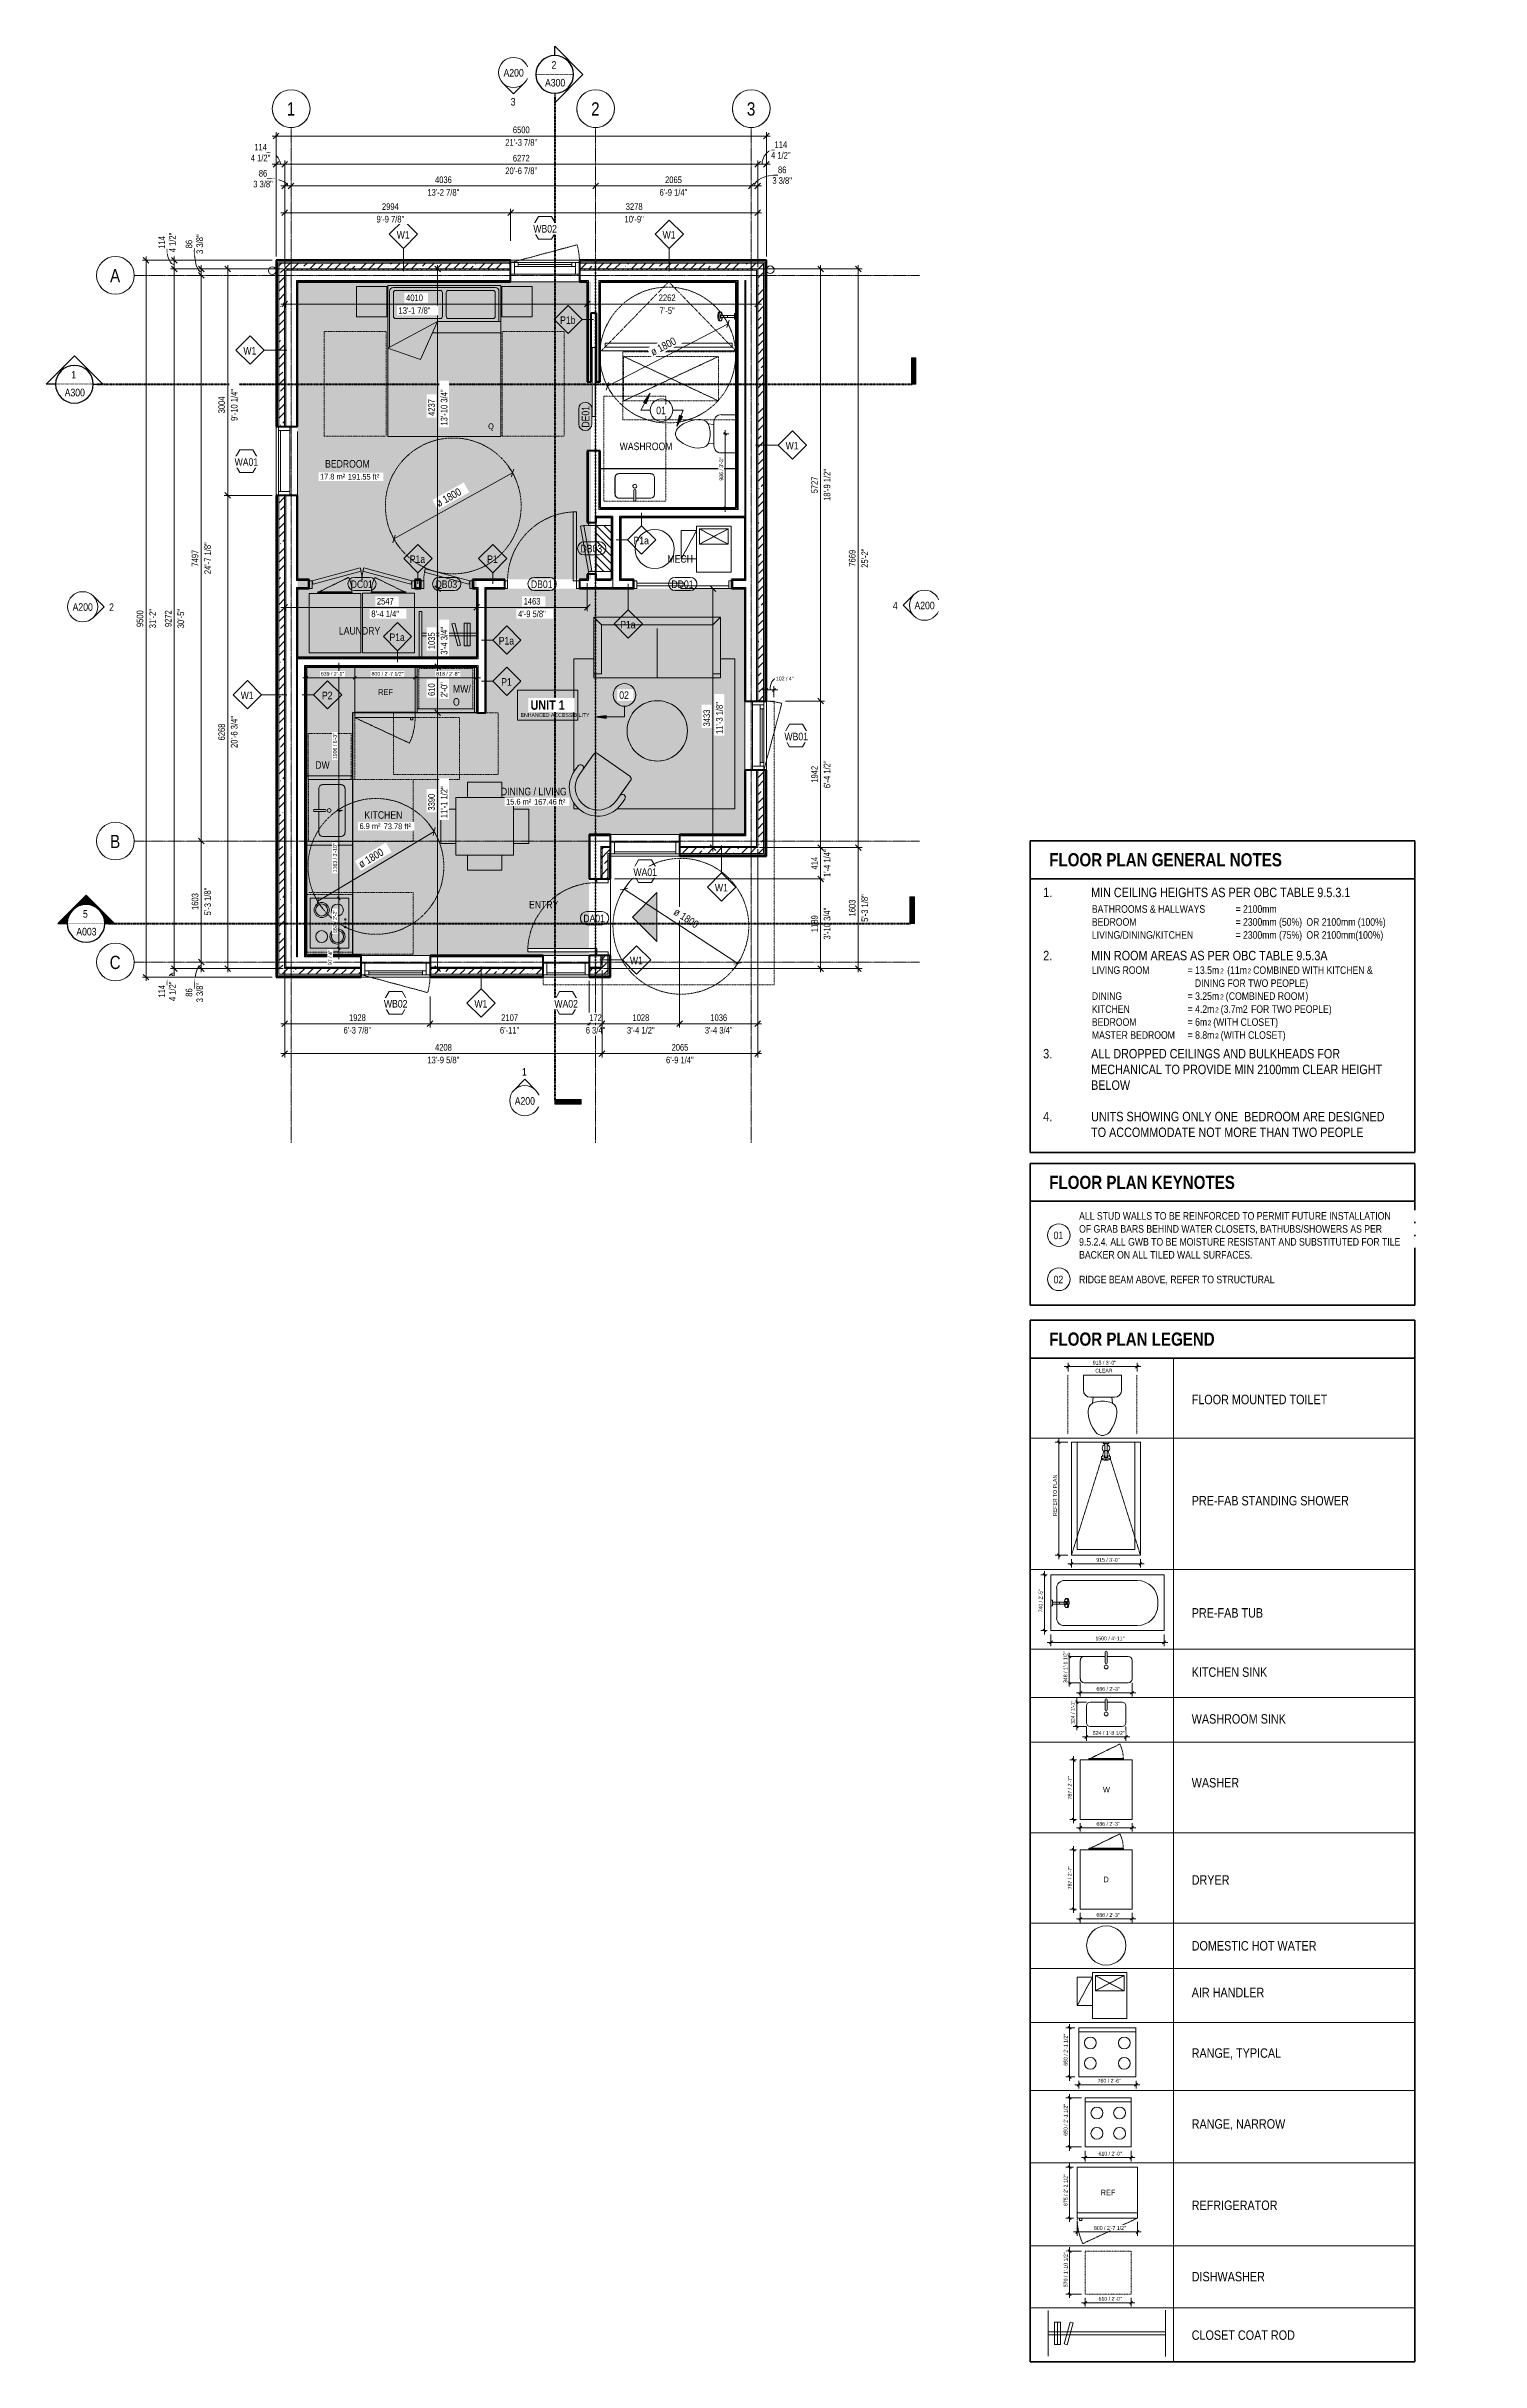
# Model space of a CAD drawing. Header units: millimetres. Extents: x -63583 to -8676, y -23737 to 12906.
# Drawn here: x -63583 to -44565, y -17777 to 12906 of the extents above; entities that cross this region are included whole.
import ezdxf

# ---------------------------------------------------------------- set-up
doc = ezdxf.new("R2010")
doc.units = ezdxf.units.MM
for name, pattern in [('CMHC_Center - Large', [18, 9, -3, 3, -3]), ('CMHC_Center - Medium', [12, 6, -2, 2, -2]), ('CMHC_Center - Small', [4.5, 2.25, -0.75, 0.75, -0.75]), ('CMHC_Dash - Medium', [4, 2, -2]), ('CMHC_Dash - Small', [2, 1, -1])]:
    doc.linetypes.add(name, pattern=pattern)
for name, color, linetype, lineweight in [('A-ANNO-DIMS', 7, 'Continuous', 9), ('A-ANNO-DIMS-50', 7, 'Continuous', 9), ('A-ANNO-NOTE', 7, 'Continuous', 18), ('A-AREA-IDEN', 7, 'Continuous', 9), ('A-DETL-GENF', 7, 'Continuous', 18), ('A-DETL-IDEN', 7, 'Continuous', 9), ('A-DOOR', 7, 'Continuous', 18), ('A-DOOR-HDLN', 7, 'CMHC_Dash - Small', 18), ('A-DOOR-IDEN', 7, 'Continuous', 18), ('A-DOOR-OPNG', 7, 'Continuous', 18), ('A-FLOR-OTLN', 7, 'Continuous', 18), ('A-GENM', 7, 'Continuous', 18), ('A-GLAZ', 7, 'Continuous', 18), ('A-GLAZ-IDEN', 7, 'Continuous', 9), ('A-ROOF-MCUT', 7, 'Continuous', 18), ('A-WALL', 7, 'Continuous', 18), ('A-WALL-IDEN', 7, 'Continuous', 9), ('A-WALL-PATT', 7, 'Continuous', 50), ('G-ANNO-TEXT', 7, 'Continuous', 9), ('I-FURN', 7, 'Continuous', 18), ('I-WALL', 7, 'Continuous', 18), ('M-EQPM', 7, 'Continuous', 18), ('M-EQPM-HDLN', 7, 'CMHC_Dash - Small', 18), ('P-SANR-FIXT', 7, 'Continuous', 18), ('P-SANR-FIXT-HDLN', 7, 'CMHC_Dash - Small', 18), ('Q-CASE', 7, 'Continuous', 18), ('Q-SPCQ', 7, 'Continuous', 18), ('Q-SPCQ-HDLN', 7, 'CMHC_Dash - Small', 18), ('S-GRID', 7, 'Continuous', 9), ('S-GRID-IDEN', 7, 'Continuous', 9)]:
    doc.layers.add(name, color=color, linetype=linetype, lineweight=lineweight)
for name, color, linetype, lineweight, true_color in [('A-DETL', 7, 'Continuous', 18, 0x00a600), ('A-GLAZ-HDLN', 9, 'CMHC_Dash - Small', 18, 0x808080), ('G-ANNO-SYMB', 7, 'CMHC_Center - Small', 9, 0xffc640)]:
    doc.layers.add(name, color=color, linetype=linetype, lineweight=lineweight, true_color=true_color)
doc.styles.add('Arial', font='arial.ttf', dxfattribs={"height": 80})
doc.styles.add('Arial Narrow', font='ARIALN.TTF', dxfattribs={"height": 75})
doc.styles.add('Arial Narrow_1', font='ARIALN.TTF', dxfattribs={"height": 100})
doc.styles.add('Arial Narrow_2', font='ARIALN.TTF', dxfattribs={"height": 175})
doc.styles.add('Arial Narrow_3', font='ARIALN.TTF', dxfattribs={"height": 87.5})
doc.styles.add('Arial Narrow_4', font='ARIALN.TTF', dxfattribs={"height": 50})
doc.styles.add('Arial Narrow_5', font='ARIALN.TTF', dxfattribs={"height": 125})
doc.styles.add('Arial Narrow_6', font='ARIALN.TTF', dxfattribs={"height": 64.991706})
doc.styles.add('Arial Narrow_B', font='ARIALNB.TTF', dxfattribs={"height": 125})
doc.styles.add('Arial Narrow_B_1', font='ARIALNB.TTF', dxfattribs={"height": 175})
doc.dimstyles.new('CMHC_Standard', dxfattribs={"dimscale": 304.8, "dimtxt": 89.55021, "dimasz": 0.246063, "dimexe": 0.164042, "dimexo": 0.164042, "dimgap": 0.04101, "dimtad": 1, "dimdec": 0, "dimzin": 0, "dimdsep": 46, "dimtxsty": 'Arial Narrow_3', "dimblk1": 'OBLIQUE', "dimblk2": 'OBLIQUE', "dimsah": 1, "dimcen": 0.09, "dimdle": 0.164042, "dimazin": 0, "dimtfac": 1, "dimtdec": 4, "dimtix": 1, "dimtmove": 0, "dimatfit": 3, "dimfxl": 1, "dimtvp": 1, "dimtfill": 1, "dimtolj": 1, "dimtzin": 0, "dimarcsym": 2})
doc.dimstyles.new('CMHC_Standard_1', dxfattribs={"dimscale": 304.8, "dimtxt": 89.55021, "dimasz": 0.246063, "dimexe": 0.164042, "dimexo": 0.164042, "dimgap": 0.04101, "dimtad": 1, "dimdec": 0, "dimzin": 0, "dimdsep": 46, "dimtxsty": 'Arial Narrow_3', "dimblk1": 'OBLIQUE', "dimblk2": 'OBLIQUE', "dimsah": 1, "dimcen": 0.09, "dimdle": 0.164042, "dimazin": 0, "dimtfac": 1, "dimtdec": 4, "dimtix": 1, "dimtmove": 2, "dimatfit": 3, "dimfxl": 1, "dimtvp": 1, "dimtfill": 1, "dimtolj": 1, "dimtzin": 0, "dimarcsym": 2})
doc.dimstyles.new('CMHC_Standard_2', dxfattribs={"dimscale": 304.8, "dimtxt": 89.55021, "dimasz": 0.246063, "dimexe": 0.164042, "dimexo": 0.164042, "dimgap": 0.04101, "dimtad": 1, "dimdec": 0, "dimzin": 0, "dimdsep": 46, "dimtxsty": 'Arial Narrow_3', "dimblk1": 'OBLIQUE', "dimblk2": 'OBLIQUE', "dimsah": 1, "dimcen": 0.09, "dimdle": 0.164042, "dimazin": 0, "dimtfac": 1, "dimtdec": 4, "dimtix": 1, "dimtmove": 1, "dimatfit": 3, "dimfxl": 1, "dimtvp": 1, "dimtfill": 1, "dimtolj": 1, "dimtzin": 0, "dimarcsym": 2})
doc.dimstyles.new('CMHC_Standard__Small_', dxfattribs={"dimscale": 304.8, "dimtxt": 51.171549, "dimasz": 0.123031, "dimexe": 0.164042, "dimexo": 0.164042, "dimgap": 0.04101, "dimtad": 1, "dimdec": 0, "dimzin": 0, "dimdsep": 46, "dimtxsty": 'Arial Narrow_4', "dimblk1": 'OBLIQUE', "dimblk2": 'OBLIQUE', "dimsah": 1, "dimcen": 0.09, "dimdle": 0.164042, "dimazin": 0, "dimtfac": 1, "dimtdec": 4, "dimtix": 1, "dimtmove": 2, "dimatfit": 3, "dimfxl": 1, "dimtvp": 1, "dimtfill": 1, "dimtolj": 1, "dimtzin": 0, "dimarcsym": 2})
doc.dimstyles.new('CMHC_Standard__Small__1', dxfattribs={"dimscale": 304.8, "dimtxt": 51.171549, "dimasz": 0.123031, "dimexe": 0.164042, "dimexo": 0.164042, "dimgap": 0.04101, "dimtad": 1, "dimdec": 0, "dimzin": 0, "dimdsep": 46, "dimtxsty": 'Arial Narrow_4', "dimblk1": 'OBLIQUE', "dimblk2": 'OBLIQUE', "dimsah": 1, "dimcen": 0.09, "dimdle": 0.164042, "dimazin": 0, "dimtfac": 1, "dimtdec": 4, "dimtix": 1, "dimtmove": 0, "dimatfit": 3, "dimfxl": 1, "dimtvp": 1, "dimtfill": 1, "dimtolj": 1, "dimtzin": 0, "dimarcsym": 2})
doc.dimstyles.new('CMHC_Standard__Small__2', dxfattribs={"dimscale": 304.8, "dimtxt": 51.171549, "dimasz": 0.123031, "dimexe": 0.164042, "dimexo": 0.164042, "dimgap": 0.04101, "dimtad": 1, "dimdec": 0, "dimzin": 0, "dimdsep": 46, "dimtxsty": 'Arial Narrow_4', "dimblk1": 'OBLIQUE', "dimblk2": 'OBLIQUE', "dimsah": 1, "dimcen": 0.09, "dimdle": 0.164042, "dimazin": 0, "dimtfac": 1, "dimtdec": 4, "dimtix": 1, "dimtmove": 1, "dimatfit": 3, "dimfxl": 1, "dimtvp": 1, "dimtfill": 1, "dimtolj": 1, "dimtzin": 0, "dimarcsym": 2})
doc.dimstyles.new('LGA_Standard', dxfattribs={"dimscale": 304.8, "dimtxt": 102.343097, "dimasz": 0.246063, "dimexe": 0.393701, "dimexo": 0, "dimgap": 0.164042, "dimtad": 1, "dimjust": 3, "dimdec": 0, "dimzin": 0, "dimdsep": 46, "dimtxsty": 'Arial Narrow_1', "dimblk1": 'OBLIQUE', "dimblk2": 'OBLIQUE', "dimsah": 1, "dimcen": 0.09, "dimazin": 0, "dimtfac": 1, "dimtdec": 4, "dimtix": 1, "dimtmove": 0, "dimatfit": 2, "dimfxl": 1, "dimtvp": 1, "dimtfill": 1, "dimtolj": 1, "dimtzin": 0, "dimarcsym": 2})
pattern_1 = [(0, (0, 0), (203.2, 50.8), [16.764, -135.636, 16.764, -135.636, -812.8]), (0, (0, 0), (203.2, 50.8), [-304.8, 16.764, -288.036, 16.764, -135.636, -355.6]), (0, (0, 0), (203.2, 50.8), [-762, 16.764, -84.836, 16.764, -237.236]), (120, (76.2, 25.4), (-145.59409, 150.57636), [16.764, -135.636, 16.764, -135.636, -812.8]), (120, (76.2, 25.4), (-145.59409, 150.57636), [-304.8, 16.764, -288.036, 16.764, -135.636, -355.6]), (120, (76.2, 25.4), (-145.59409, 150.57636), [-762, 16.764, -84.836, 16.764, -237.236]), (240, (101.6, 127), (-57.60591, -201.37636), [16.764, -135.636, 16.764, -135.636, -812.8]), (240, (101.6, 127), (-57.60591, -201.37636), [-304.8, 16.764, -288.036, 16.764, -135.636, -355.6]), (240, (101.6, 127), (-57.60591, -201.37636), [-762, 16.764, -84.836, 16.764, -237.236])]
pattern_2 = [(45, (0, 0), (-112.2532, 112.2532), []), (45, (112.25, 0), (-112.2532, 112.2532), [198.438, -39.688, 1.676, -38.011])]
pattern_3 = [(0, (0, 0), (0, 63.475), []), (315, (0, 0), (63.474147, 0), [89.767, -89.767]), (45, (0, 0), (63.474147, 0), [89.767, -89.767])]

msp = doc.modelspace()

# ---------------------------------------------------------------- texts
at = {"layer": 'A-ANNO-NOTE', "color": 253, "lineweight": 9, "true_color": 0xaaaaaa, "insert": (-57725, 7908.2), "char_height": 75, "width": 80.169, "attachment_point": 1, "style": 'Arial Narrow'}
msp.add_mtext('Q', dxfattribs=at)
at = {"layer": 'A-ANNO-NOTE', "lineweight": 9, "insert": (-59182.9, 4385.7), "char_height": 75, "width": 212.447, "attachment_point": 1, "style": 'Arial Narrow'}
msp.add_mtext('REF', dxfattribs=at)
at = {"layer": 'A-DOOR-IDEN', "lineweight": 9, "insert": (-56483, 7853.3), "char_height": 100, "width": 356.751, "attachment_point": 1, "rotation": 90, "style": 'Arial Narrow_1'}
msp.add_mtext('DE01', dxfattribs=at)
at = {"layer": 'A-DOOR-IDEN', "lineweight": 9, "char_height": 100, "attachment_point": 1, "style": 'Arial Narrow_1'}
for s, insert, width in [('DB03', (-56499.9, 6299.7), 356.751), ('DB01', (-57157.6, 5827.7), 356.751), ('DD01', (-55294.4, 5827.7), 360.759), ('DA01', (-56462.7, 1398.5), 356.751)]:
    msp.add_mtext(s, dxfattribs=dict(at, insert=insert, width=width))
at = {"layer": 'A-WALL-IDEN', "char_height": 100, "attachment_point": 1, "style": 'Arial Narrow_1'}
for s, insert, width in [('W1', (-58936.8, 10457.2), 212.447), ('W1', (-55412, 10457.2), 212.447), ('P1b', (-56770.7, 9327.5), 256.54), ('W1', (-60969.6, 8921.7), 212.447), ('P1a', (-55796.9, 6406.7), 256.54), ('P1a', (-55973.7, 5292.5), 256.54), ('P1a', (-57584.2, 5078.9), 256.54), ('W1', (-61005.5, 4355.3), 212.447), ('P2', (-59927.9, 4353.6), 176.371), ('P1', (-57551.2, 4533.1), 176.371)]:
    msp.add_mtext(s, dxfattribs=dict(at, insert=insert, width=width))
at = {"layer": 'G-ANNO-SYMB', "color": 7, "linetype": 'Continuous', "attachment_point": 1}
for s, insert, char_height, width, style in [('2', (-56883.5, 12709.7), 100, 80.169, 'Arial Narrow_1'), ('A300', (-56970.6, 12473.6), 100, 336.709, 'Arial Narrow_1'), ('1', (-63251.1, 8603.9), 100, 80.169, 'Arial Narrow_1'), ('________', (-63461.5, 8529.5), 80, 609.282, 'Arial'), ('A300', (-63338.2, 8367.9), 100, 336.709, 'Arial Narrow_1'), ('________', (-63307.2, 1385.3), 80, 609.282, 'Arial'), ('5', (-63096.8, 1459.8), 100, 80.169, 'Arial Narrow_1'), ('A003', (-63183.9, 1223.7), 100, 336.709, 'Arial Narrow_1')]:
    msp.add_mtext(s, dxfattribs=dict(at, insert=insert, char_height=char_height, width=width, style=style))
at = {"layer": 'G-ANNO-TEXT', "attachment_point": 1, "bg_fill": 3, "box_fill_scale": 1.25, "bg_fill_color": 256, "bg_fill_true_color": 13158600, "bg_fill_transparency": 0}
for s, insert, char_height, width, style in [('WASHROOM', (-55980.9, 7654.7), 100, 857.806, 'Arial Narrow_1'), ('BEDROOM', (-59886.3, 7422.9), 100, 725.527, 'Arial Narrow_1'), ('MECH', (-55347.2, 6163.2), 100, 412.869, 'Arial Narrow_1'), ('LAUNDRY', (-59702.8, 5210.7), 100, 673.418, 'Arial Narrow_1'), ('MW/', (-58190.4, 4440.6), 100, 288.608, 'Arial Narrow_1'), ('ENHANCED ACCESSIBILITY', (-57295, 4069.4), 50, 889.873, 'Arial Narrow_4'), ('DW', (-60016.4, 3432), 100, 232.489, 'Arial Narrow_1'), ('DINING / LIVING', (-57555.4, 3080.4), 100, 1074.261, 'Arial Narrow_1'), ('KITCHEN', (-59364.8, 2769.8), 100, 621.308, 'Arial Narrow_1'), ('FLOOR PLAN GENERAL NOTES', (-50286, 2214.1), 175, 3791.982, 'Arial Narrow_B_1'), ('ENTRY', (-57181.8, 1581.9), 100, 481.012, 'Arial Narrow_1'), ('FLOOR PLAN KEYNOTES', (-50286, -2061.3), 175, 3026.37, 'Arial Narrow_B_1'), ('FLOOR PLAN LEGEND', (-50286, -4138.3), 175, 2697.678, 'Arial Narrow_B_1')]:
    msp.add_mtext(s, dxfattribs=dict(at, insert=insert, char_height=char_height, width=width, style=style))
at = {"layer": 'G-ANNO-TEXT', "char_height": 125, "attachment_point": 1, "style": 'Arial Narrow_5'}
for s, insert, width in [('1.', (-50366, 1755.8), 769.62), ('MIN CEILING HEIGHTS AS PER OBC TABLE 9.5.3.1', (-49731, 1755.8), 4168.775), ('2.', (-50366, 919.2), 144.304), ('^I', (-50247, 919.2), 625.316), ('^I', (-50366, -589.2), 769.62), ('3.', (-50366, -380.8), 144.304), ('^I', (-50247, -380.8), 625.316), ('MECHANICAL TO PROVIDE MIN 2100mm CLEAR HEIGHT ', (-49731, -589.2), 4721.939), ('^I', (-50366, -797.5), 769.62), ('BELOW ', (-49731, -797.5), 677.426), ('4.', (-50366, -1214.2), 144.304), ('^I', (-50247, -1214.2), 625.316), ('UNITS SHOWING ONLY ONE  BEDROOM ARE DESIGNED ', (-49731, -1214.2), 4766.032), ('^I', (-50366, -1422.6), 769.62), ('TO ACCOMMODATE NOT MORE THAN TWO PEOPLE', (-49731, -1422.6), 4393.248), ('FLOOR MOUNTED TOILET', (-48397.2, -4963.5), 2188.607), ('PRE-FAB STANDING SHOWER', (-48397.2, -6304.6), 2529.324), ('PRE-FAB TUB', (-48397.2, -7791), 1150.422), ('KITCHEN SINK', (-48397.2, -8576.1), 1214.557), ('WASHROOM SINK', (-48397.2, -9196.3), 1515.189), ('WASHER', (-48397.2, -10041.8), 761.603), ('DRYER', (-48397.2, -11330.2), 605.274), ('DOMESTIC HOT WATER', (-48397.2, -12203), 2012.236), ('AIR HANDLER', (-48397.2, -12821.8), 1162.447), ('RANGE, TYPICAL', (-48397.2, -13624.3), 1439.029), ('RANGE, NARROW', (-48397.2, -14563.4), 1503.164), ('REFRIGERATOR ', (-48397.2, -15641.4), 1431.012), ('DISHWASHER', (-48397.2, -16586.8), 1174.472), ('CLOSET COAT ROD', (-48397.2, -17362.1), 1663.502)]:
    msp.add_mtext(s, dxfattribs=dict(at, insert=insert, width=width))

# ---------------------------------------------------------------- blocks, each defined once
blk = doc.blocks.new('Fixed - 2_0_x6_10_-8531899-ADU-1 - MAIN FLOOR ALT')
at = {"layer": 'A-GLAZ'}
for p, q in [((-254, 111), (-305, 111)), ((-305, 111), (-254, 111)), ((-305, -41), (-305, 111)), ((-254, -41), (-254, 111)), ((254, 111), (-254, 111)), ((-254, 111), (-254, 86)), ((-254, 111), (-254, -41)), ((-254, 111), (254, 111)), ((-254, 86), (-254, 111)), ((-254, 86), (254, 86)), ((254, 86), (-254, 86)), ((305, 111), (254, 111)), ((254, 111), (254, -41)), ((254, 86), (254, 111)), ((254, 111), (305, 111)), ((254, -41), (254, 111)), ((254, 111), (254, 86)), ((305, 111), (305, -41)), ((-305, -41), (-254, -41)), ((-254, -41), (-305, -41)), ((254, -41), (-254, -41)), ((254, -41), (305, -41)), ((305, -41), (254, -41))]:
    blk.add_line(p, q, dxfattribs=at)
blk = doc.blocks.new('Operable - 3_0_x6_10_-8899171-ADU-1 - MAIN FLOOR ALT')
at = {"layer": 'A-GLAZ', "color": 8, "linetype": 'CMHC_Dash - Small', "true_color": 0x808080}
blk.add_line((-426, 348), (457, 111), dxfattribs=at)
at = {"layer": 'A-GLAZ'}
for p, q in [((-406, 111), (-457, 111)), ((-457, 111), (-406, 111)), ((-457, -41), (-457, 111)), ((-406, -41), (-406, 111)), ((-356, 111), (-406, 111)), ((-406, 111), (-406, 60)), ((-406, 111), (-406, -41)), ((-406, 111), (-356, 111)), ((-406, 60), (-406, 111)), ((-406, 60), (-356, 60)), ((-356, 60), (-406, 60)), ((356, 111), (-356, 111)), ((-356, 111), (-356, 86)), ((-356, 60), (-356, 111)), ((-356, 111), (-356, 60)), ((-356, 111), (356, 111)), ((-356, 86), (-356, 111)), ((-356, 86), (356, 86)), ((356, 86), (-356, 86)), ((356, 60), (-356, 60)), ((356, 86), (356, 111)), ((406, 111), (356, 111)), ((356, 111), (356, 60)), ((356, 111), (406, 111)), ((356, 60), (356, 111)), ((356, 111), (356, 86)), ((356, 60), (406, 60)), ((406, 60), (356, 60)), ((457, 111), (406, 111)), ((406, 111), (406, -41)), ((406, 60), (406, 111)), ((406, 111), (457, 111)), ((406, -41), (406, 111)), ((406, 111), (406, 60)), ((457, 111), (457, -41)), ((-457, -41), (-406, -41)), ((-406, -41), (-457, -41)), ((406, -41), (-406, -41)), ((406, -41), (457, -41)), ((457, -41), (406, -41))]:
    blk.add_line(p, q, dxfattribs=at)
at = {"layer": 'A-GLAZ', "color": 8, "linetype": 'CMHC_Dash - Small', "true_color": 0x808080}
blk.add_arc((457, 111), 914, 165, 180, dxfattribs=at)
at = {"layer": 'A-GLAZ-HDLN'}
for p, q in [((406, 111), (-406, 111)), ((-198, 111), (406, 111))]:
    blk.add_line(p, q, dxfattribs=at)
blk = doc.blocks.new('Exterior - Single Panel_ Entry - 915x2032mm-8526291-ADU-1 - MAIN FLOOR ALT')
at = {"layer": 'A-DOOR'}
for p, q in [((-508, 111), (-457, 111)), ((-457, 111), (-457, -41)), ((457, -41), (457, 111)), ((457, 111), (508, 111)), ((-457, -41), (-508, -41)), ((457, -41), (413, -41)), ((413, -41), (413, -956)), ((508, -41), (457, -41)), ((457, -41), (457, -956)), ((457, -956), (413, -956))]:
    blk.add_line(p, q, dxfattribs=at)
at = {"layer": 'A-DOOR', "color": 8, "linetype": 'CMHC_Dash - Small', "true_color": 0x808080}
blk.add_arc((457, -41), 915, 180, 270, dxfattribs=at)
at = {"layer": 'A-DOOR-OPNG'}
for p, q in [((413, -41), (457, -41)), ((413, -956), (413, -41)), ((457, -41), (457, -956)), ((457, -956), (413, -956))]:
    blk.add_line(p, q, dxfattribs=at)
blk = doc.blocks.new('Interior - Closet_ 2 Panel - 1219x2032mm-9361854-ADU-1 - MAIN FLOOR ALT')
at = {"layer": 'A-DOOR'}
for p, q in [((-610, 60), (-648, 60)), ((25, 60), (-610, 60)), ((-610, 60), (-610, 25)), ((-610, -41), (-610, 60)), ((-610, 25), (25, 25)), ((609, 25), (-25, 25)), ((-25, 25), (-25, -10)), ((25, 25), (25, 60)), ((648, 60), (609, 60)), ((609, 60), (609, -41)), ((609, -10), (609, 25)), ((-648, -41), (-610, -41)), ((-25, -10), (609, -10)), ((609, -41), (648, -41))]:
    blk.add_line(p, q, dxfattribs=at)
blk = doc.blocks.new('Washroom_Toilet - Standard-5473877-ADU-1 - MAIN FLOOR ALT')
at = {"layer": 'P-SANR-FIXT'}
for p, q in [((-253, 495), (-253, 298)), ((253, 298), (253, 495)), ((-188, 25), (-191, 0)), ((-188, 25), (-191, 0)), ((-191, 0), (-186, -51)), ((-191, 0), (-186, -51)), ((-184, 51), (-188, 25)), ((-184, 51), (-188, 25)), ((-177, 76), (-184, 51)), ((-177, 76), (-184, 51)), ((-163, 102), (-177, 76)), ((-163, 102), (-177, 76)), ((-132, 127), (-163, 102)), ((-132, 127), (-163, 102)), ((-159, 204), (-123, 204)), ((159, 204), (-159, 204)), ((-123, 204), (-132, 127)), ((-123, 204), (-132, 127)), ((-97, 140), (-132, 127)), ((-25, 152), (-97, 140)), ((25, 152), (-25, 152)), ((97, 140), (25, 152)), ((132, 127), (97, 140)), ((132, 127), (123, 204)), ((123, 204), (159, 204)), ((123, 204), (132, 127)), ((163, 102), (132, 127)), ((163, 102), (132, 127)), ((177, 76), (163, 102)), ((177, 76), (163, 102)), ((184, 51), (177, 76)), ((184, 51), (177, 76)), ((188, 25), (184, 51)), ((188, 25), (184, 51)), ((186, -51), (191, 0)), ((186, -51), (191, 0)), ((191, 0), (188, 25)), ((191, 0), (188, 25)), ((-186, -51), (-172, -102)), ((-186, -51), (-172, -102)), ((-172, -102), (-154, -152)), ((-172, -102), (-154, -152)), ((-154, -152), (-130, -203)), ((-154, -152), (-130, -203)), ((-130, -203), (-95, -254)), ((-130, -203), (-95, -254)), ((-95, -254), (-70, -279)), ((-95, -254), (-70, -279)), ((-70, -279), (-48, -292)), ((-70, -279), (-48, -292)), ((-48, -292), (-13, -305)), ((-48, -292), (-13, -305)), ((-13, -305), (13, -305)), ((-13, -305), (13, -305)), ((13, -305), (48, -292)), ((13, -305), (48, -292)), ((48, -292), (70, -279)), ((48, -292), (70, -279)), ((70, -279), (95, -254)), ((70, -279), (95, -254)), ((95, -254), (130, -203)), ((95, -254), (130, -203)), ((130, -203), (154, -152)), ((130, -203), (154, -152)), ((154, -152), (172, -102)), ((154, -152), (172, -102)), ((172, -102), (186, -51)), ((172, -102), (186, -51))]:
    blk.add_line(p, q, dxfattribs=at)
for centre, start, end in [((-159, 298), 180, 270), ((-159, 298), 180, 270), ((159, 298), 270, 360), ((159, 298), 270, 0)]:
    blk.add_arc(centre, 94.6, start, end, dxfattribs=at)
blk = doc.blocks.new('Washroom_Sink - Standard-7125634-ADU-1 - MAIN FLOOR ALT')
at = {"layer": 'Q-SPCQ'}
for p, q in [((-13, 0), (-211, 0)), ((-13, 0), (-211, 0)), ((-13, 28), (-13, -104)), ((13, -104), (13, 28)), ((211, 0), (13, 0)), ((211, 0), (13, 0)), ((-262, -51), (-262, -273)), ((-262, -51), (-262, -273)), ((262, -273), (262, -51)), ((262, -273), (262, -51)), ((-211, -324), (211, -324)), ((-211, -324), (211, -324))]:
    blk.add_line(p, q, dxfattribs=at)
for centre, radius, start, end in [((-211, -51), 50.8, 90, 180), ((-211, -51), 50.8, 90, 180), ((0, 28), 12.7, 360, 180), ((211, -51), 50.8, 0, 90), ((-211, -273), 50.8, 180, 270), ((-211, -273), 50.8, 180, 270), ((0, -157), 25.4, 360, 180), ((0, -157), 25.4, 180, 360), ((0, -104), 12.7, 180, 360), ((211, -51), 50.8, 360, 90), ((211, -273), 50.8, 270, 0), ((211, -273), 50.8, 270, 360)]:
    blk.add_arc(centre, radius, start, end, dxfattribs=at)
blk = doc.blocks.new('Washroom_Roll-In Shower - ASC Accessible - Standard-8889056-ADU-1 - MAIN FLOOR ALT')
at = {"layer": 'P-SANR-FIXT'}
for p, q in [((549, 1581), (549, 1566)), ((549, 1566), (549, 1581)), ((571, 1783), (571, 1763)), ((571, 1783), (571, 1763)), ((571, 1763), (596, 1763)), ((647, 1763), (571, 1763)), ((587, 1581), (587, 1589)), ((596, 1763), (596, 1603)), ((596, 1589), (596, 1763)), ((623, 1603), (623, 1763)), ((623, 1763), (647, 1763)), ((623, 1589), (623, 1763)), ((632, 1581), (632, 1589)), ((647, 1763), (647, 1783)), ((647, 1783), (647, 1763)), ((670, 1566), (670, 1581)), ((670, 1566), (670, 1581)), ((1016, 1732), (965, 1732)), ((965, 1732), (965, 51)), ((1016, 51), (1016, 1732)), ((1067, 1783), (1067, 0)), ((965, 51), (1016, 51))]:
    blk.add_line(p, q, dxfattribs=at)
for centre, radius, start, end in [((609, 1729), 58.2, 256.4207, 283.5793), ((609, 1616), 30.9, 243.7416, 296.2584)]:
    blk.add_arc(centre, radius, start, end, dxfattribs=at)
for centre, major_axis, ratio, start_param, end_param in [((609, 1581), (60.7, 0), 0.375, 1.797739, 5.47109), ((609, 1566), (-60.7, 0), 0.375, 0, 3.141593), ((609, 1589), (22.8, 0), 0.333333, 2.214297, 7.210481), ((609, 1581), (-22.8, 0), 0.333333, 0, 3.141593), ((609, 1581), (60.7, 0), 0.375, 5.47109, 7.627039)]:
    blk.add_ellipse(centre, major_axis=major_axis, ratio=ratio, start_param=start_param, end_param=end_param, dxfattribs=at)
for points, knots in [([(596, 1603), (592, 1603), (586, 1602), (574, 1600), (561, 1596), (553, 1590), (549, 1585), (549, 1582), (549, 1581)], [0, 0, 0, 0, 0.125, 0.25, 0.5, 0.75, 0.875, 1, 1, 1, 1]), ([(549, 1566), (549, 1565), (549, 1562), (552, 1559), (556, 1555), (563, 1551), (575, 1547), (594, 1543), (614, 1543), (634, 1545), (653, 1549), (664, 1555), (669, 1561), (670, 1564), (670, 1566)], [0, 0, 0, 0, 0.052632, 0.105263, 0.157895, 0.210526, 0.315789, 0.421053, 0.526316, 0.631579, 0.736842, 0.868421, 0.934211, 1, 1, 1, 1]), ([(670, 1581), (670, 1582), (669, 1585), (667, 1589), (663, 1592), (655, 1596), (645, 1600), (633, 1602), (626, 1603), (623, 1603)], [0, 0, 0, 0, 0.125, 0.25, 0.375, 0.5, 0.75, 0.875, 1, 1, 1, 1])]:
    blk.add_open_spline(points, degree=3, knots=knots, dxfattribs=at)
at = {"layer": 'P-SANR-FIXT-HDLN'}
for p in [(1067, 1783), (1067, 0)]:
    blk.add_line(p, (152, 892), dxfattribs=at)
blk = doc.blocks.new('Appliance_Washer and Dryer - Washer-6823267-ADU-1 - MAIN FLOOR ALT')
at = {"layer": 'Q-SPCQ'}
for p, q in [((343, 393), (-343, 393)), ((-343, 393), (-343, -394)), ((-231, 407), (-231, 393)), ((-231, 404), (-231, 393)), ((231, 404), (-231, 404)), ((231, 393), (231, 407)), ((231, 393), (231, 404)), ((343, -394), (343, 393)), ((-343, -394), (343, -394))]:
    blk.add_line(p, q, dxfattribs=at)
at = {"layer": 'Q-SPCQ', "flags": 128}
for points in [[(-231, 407), (-228, 413), (-224, 414)], [(224, 414), (219, 414), (207, 414), (187, 414), (161, 414), (128, 414), (91, 414), (50, 414), (7, 414), (-36, 414), (-77, 414), (-116, 414), (-150, 414), (-179, 414), (-201, 414), (-216, 414), (-223, 414), (-224, 414)], [(-224, 414), (-219, 414), (-207, 414), (-187, 414), (-161, 414), (-128, 414), (-91, 414), (-50, 414), (-7, 414), (36, 414), (77, 414), (116, 414), (150, 414), (179, 414), (201, 414), (216, 414), (223, 414), (224, 414)], [(227, 412), (230, 411), (231, 407)]]:
    blk.add_lwpolyline(points, dxfattribs=at)
at = {"layer": 'Q-SPCQ-HDLN'}
blk.add_line((-211, 414), (182, 605), dxfattribs=at)
blk.add_arc((-214, 412), 440, 0.1677, 26, dxfattribs=at)
blk = doc.blocks.new('Closet - Coat Hanger-8987872-ADU-1 - MAIN FLOOR ALT')
at = {"layer": 'Q-CASE'}
for p, q in [((728, -610), (728, 0)), ((766, -610), (766, 0)), ((0, -286), (728, -286)), ((87, -155), (87, -455)), ((167, -155), (87, -155)), ((127, -455), (127, -155)), ((167, -155), (167, -455)), ((253, -155), (214, -165)), ((292, -455), (214, -165)), ((253, -155), (330, -445)), ((0, -324), (728, -324)), ((87, -455), (167, -455)), ((292, -455), (330, -445)), ((728, -610), (766, -610))]:
    blk.add_line(p, q, dxfattribs=at)
blk = doc.blocks.new('CMHC_Furn - Dining Table - 4 Person - 762x762mm-7274035-ADU-1 - MAIN FLOOR ALT')
at = {"layer": 'I-FURN', "color": 254, "true_color": 0xd4d4d4}
for p, q in [((381, 381), (-381, 381)), ((-381, 381), (-381, -381)), ((-228.5, 381), (-228.5, 584)), ((-228.5, 584), (228.5, 584)), ((228.5, 584), (228.5, 381)), ((381, -381), (381, 381)), ((-584, 228.5), (-584, -228.5)), ((-381, 228.5), (-584, 228.5)), ((381, 228.5), (584, 228.5)), ((584, 228.5), (584, -228.5)), ((-584, -228.5), (-381, -228.5)), ((584, -228.5), (381, -228.5)), ((-381, -381), (381, -381)), ((-228.5, -381), (-228.5, -584)), ((-228.5, -584), (228.5, -584)), ((228.5, -584), (228.5, -381))]:
    blk.add_line(p, q, dxfattribs=at)
blk = doc.blocks.new('Operable - 3_0_x5_0_-8899172-ADU-1 - MAIN FLOOR ALT')
at = {"layer": 'A-GLAZ', "color": 8, "linetype": 'CMHC_Dash - Small', "true_color": 0x808080}
blk.add_line((-426, 348), (457, 111), dxfattribs=at)
at = {"layer": 'A-GLAZ'}
for p, q in [((-406, 111), (-457, 111)), ((-457, 111), (-406, 111)), ((-457, -41), (-457, 111)), ((-406, -41), (-406, 111)), ((-356, 111), (-406, 111)), ((-406, 111), (-406, 60)), ((-406, 111), (-406, -41)), ((-406, 111), (-356, 111)), ((-406, 60), (-406, 111)), ((-406, 60), (-356, 60)), ((-356, 60), (-406, 60)), ((356, 111), (-356, 111)), ((-356, 111), (-356, 86)), ((-356, 60), (-356, 111)), ((-356, 111), (-356, 60)), ((-356, 111), (356, 111)), ((-356, 86), (-356, 111)), ((-356, 86), (356, 86)), ((356, 86), (-356, 86)), ((356, 60), (-356, 60)), ((356, 86), (356, 111)), ((406, 111), (356, 111)), ((356, 111), (356, 60)), ((356, 111), (406, 111)), ((356, 60), (356, 111)), ((356, 111), (356, 86)), ((356, 60), (406, 60)), ((406, 60), (356, 60)), ((457, 111), (406, 111)), ((406, 111), (406, -41)), ((406, 60), (406, 111)), ((406, 111), (457, 111)), ((406, -41), (406, 111)), ((406, 111), (406, 60)), ((457, 111), (457, -41)), ((-457, -41), (-406, -41)), ((-406, -41), (-457, -41)), ((406, -41), (-406, -41)), ((406, -41), (457, -41)), ((457, -41), (406, -41))]:
    blk.add_line(p, q, dxfattribs=at)
at = {"layer": 'A-GLAZ', "color": 8, "linetype": 'CMHC_Dash - Small', "true_color": 0x808080}
blk.add_arc((457, 111), 914, 165, 180, dxfattribs=at)
at = {"layer": 'A-GLAZ-HDLN'}
for p, q in [((406, 111), (-406, 111)), ((-116, 111), (406, 111))]:
    blk.add_line(p, q, dxfattribs=at)
blk = doc.blocks.new('Fixed - 3_0_x6_10_-8526290-ADU-1 - MAIN FLOOR ALT')
at = {"layer": 'A-GLAZ'}
for p, q in [((-457, 41), (-406, 41)), ((-457, 41), (-457, -111)), ((-406, 41), (-457, 41)), ((-406, 41), (-406, -111)), ((406, 41), (-406, 41)), ((-406, -111), (-406, 41)), ((406, -111), (406, 41)), ((406, 41), (457, 41)), ((406, 41), (406, -111)), ((457, 41), (406, 41)), ((457, -111), (457, 41)), ((-406, -111), (-457, -111)), ((-457, -111), (-406, -111)), ((-406, -111), (-406, -86)), ((-406, -86), (406, -86)), ((-406, -86), (-406, -111)), ((406, -86), (-406, -86)), ((406, -111), (-406, -111)), ((-406, -111), (406, -111)), ((406, -86), (406, -111)), ((406, -111), (406, -86)), ((457, -111), (406, -111)), ((406, -111), (457, -111))]:
    blk.add_line(p, q, dxfattribs=at)
blk = doc.blocks.new('Operable - 3_0_x5_0_-8899179-ADU-1 - MAIN FLOOR ALT')
at = {"layer": 'A-GLAZ'}
for p, q in [((-457, 41), (-406, 41)), ((-457, 41), (-457, -111)), ((-406, 41), (-457, 41)), ((-406, 41), (-406, -111)), ((406, 41), (-406, 41)), ((-406, -111), (-406, 41)), ((406, -111), (406, 41)), ((406, 41), (457, 41)), ((406, 41), (406, -111)), ((457, 41), (406, 41)), ((457, -111), (457, 41)), ((-406, -111), (-457, -111)), ((-457, -111), (-406, -111)), ((-406, -111), (-406, -60)), ((-406, -60), (-356, -60)), ((-406, -60), (-406, -111)), ((-356, -60), (-406, -60)), ((-356, -111), (-406, -111)), ((-406, -111), (-356, -111)), ((-356, -60), (-356, -111)), ((356, -60), (-356, -60)), ((-356, -111), (-356, -60)), ((-356, -111), (-356, -86)), ((-356, -86), (356, -86)), ((-356, -86), (-356, -111)), ((356, -86), (-356, -86)), ((356, -111), (-356, -111)), ((-356, -111), (356, -111)), ((356, -111), (356, -60)), ((356, -60), (406, -60)), ((356, -60), (356, -111)), ((406, -60), (356, -60)), ((356, -86), (356, -111)), ((356, -111), (356, -86)), ((406, -111), (356, -111)), ((356, -111), (406, -111)), ((406, -60), (406, -111)), ((406, -111), (406, -60)), ((457, -111), (406, -111)), ((406, -111), (457, -111))]:
    blk.add_line(p, q, dxfattribs=at)
at = {"layer": 'A-GLAZ', "color": 8, "linetype": 'CMHC_Dash - Small', "true_color": 0x808080}
blk.add_line((-426, -348), (457, -111), dxfattribs=at)
blk.add_arc((457, -111), 914, 180, 195, dxfattribs=at)
at = {"layer": 'A-GLAZ-HDLN'}
for p, q in [((406, -111), (-406, -111)), ((-116, -111), (406, -111))]:
    blk.add_line(p, q, dxfattribs=at)
blk = doc.blocks.new('Fixed - 3_0_x6_10_-8508826-ADU-1 - MAIN FLOOR ALT')
at = {"layer": 'A-GLAZ'}
for p, q in [((-406, 111), (-457, 111)), ((-457, 111), (-406, 111)), ((-457, -41), (-457, 111)), ((-406, -41), (-406, 111)), ((406, 111), (-406, 111)), ((-406, 111), (-406, 86)), ((-406, 111), (-406, -41)), ((-406, 111), (406, 111)), ((-406, 86), (-406, 111)), ((-406, 86), (406, 86)), ((406, 86), (-406, 86)), ((457, 111), (406, 111)), ((406, 111), (406, -41)), ((406, 86), (406, 111)), ((406, 111), (457, 111)), ((406, -41), (406, 111)), ((406, 111), (406, 86)), ((457, 111), (457, -41)), ((-457, -41), (-406, -41)), ((-406, -41), (-457, -41)), ((406, -41), (-406, -41)), ((406, -41), (457, -41)), ((457, -41), (406, -41))]:
    blk.add_line(p, q, dxfattribs=at)
blk = doc.blocks.new('CMHC_Furn - Bed - Queen - 2000x1500mm-7090431-ADU-1 - MAIN FLOOR ALT')
at = {"layer": 'I-FURN', "color": 254, "true_color": 0xd4d4d4}
for p, q in [((750, -50), (-750, -50)), ((-750, -50), (-750, -2050)), ((750, -50), (-750, -50)), ((-750, -50), (-750, -2050)), ((-725, -125), (-725, -864)), ((675, -75), (-675, -75)), ((-675, -457), (-675, -143)), ((-645, -113), (-55, -113)), ((-25, -143), (-25, -457)), ((25, -143), (25, -457)), ((645, -113), (55, -113)), ((675, -457), (675, -143)), ((725, -524), (725, -125)), ((750, -2050), (750, -50)), ((750, -2050), (750, -50)), ((-92, -524), (-750, -878)), ((-55, -487), (-645, -487)), ((-92, -524), (-314, -1029)), ((-92, -524), (750, -524)), ((55, -487), (645, -487)), ((-750, -878), (-314, -1029)), ((-159, -677), (750, -677)), ((-750, -2050), (750, -2050)), ((-750, -2050), (750, -2050))]:
    blk.add_line(p, q, dxfattribs=at)
for centre, radius, start, end in [((-675, -125), 50, 90, 180), ((-645, -143), 30, 90, 180), ((-55, -143), 30, 360, 90), ((55, -143), 30, 90, 180), ((645, -143), 30, 360, 90), ((675, -125), 50, 0, 90), ((-645, -457), 30, 180, 270), ((-55, -457), 30, 270, 0), ((55, -457), 30, 180, 270), ((645, -457), 30, 270, 0)]:
    blk.add_arc(centre, radius, start, end, dxfattribs=at)
blk = doc.blocks.new('CMHC_Furn - Table_ Rectangle - Night Stand - 400x400mm-7097649-ADU-1 - MAIN FLOOR ALT')
at = {"layer": 'I-FURN', "color": 254, "true_color": 0xd4d4d4}
for p, q in [((200, 200), (-200, 200)), ((-200, 200), (-200, -200)), ((200, -200), (200, 200)), ((-200, -200), (200, -200))]:
    blk.add_line(p, q, dxfattribs=at)
blk = doc.blocks.new('CMHC_Furn - Table_ Rectangle - Night Stand - 400x400mm-7285573-ADU-1 - MAIN FLOOR ALT')
at = {"layer": 'I-FURN', "color": 254, "true_color": 0xd4d4d4}
for p, q in [((-200, 200), (200, 200)), ((-200, -200), (-200, 200)), ((200, 200), (200, -200)), ((200, -200), (-200, -200))]:
    blk.add_line(p, q, dxfattribs=at)
blk = doc.blocks.new('Mechanical Equipment - AHU-6607771-ADU-1 - MAIN FLOOR ALT')
at = {"layer": 'M-EQPM'}
for p, q in [((-228.6, 244.8), (-431.8, 244.8)), ((-431.8, 244.8), (-431.8, -131.7)), ((-228.6, 304.8), (228.6, 304.8)), ((-228.6, -304.8), (-228.6, 304.8)), ((-190.6, 266.8), (190.6, 266.8)), ((-190.6, 63.6), (-190.6, 266.8)), ((190.6, 63.6), (-190.6, 63.6)), ((190.6, 266.8), (190.6, 63.6)), ((228.6, 304.8), (228.6, -304.8)), ((-431.8, -131.7), (-228.6, -131.7)), ((228.6, -304.8), (-228.6, -304.8))]:
    blk.add_line(p, q, dxfattribs=at)
at = {"layer": 'M-EQPM-HDLN'}
for p, q in [((-431.8, -131.7), (-228.6, 244.8)), ((-190.6, 266.8), (190.6, 63.6)), ((190.6, 266.8), (-190.6, 63.6))]:
    blk.add_line(p, q, dxfattribs=at)
blk = doc.blocks.new('Mechanical Equipment - WH-7234599-ADU-1 - MAIN FLOOR ALT')
at = {"layer": 'M-EQPM'}
blk.add_circle((0, 0), 260, dxfattribs=at)
blk = doc.blocks.new('CMHC_Furn - Carpet_ Rectangle - Carpet - 2133x1989mm-7188559-ADU-1 - MAIN FLOOR ALT')
at = {"layer": 'I-FURN', "color": 254, "true_color": 0xd4d4d4}
for p, q in [((-1067, 995), (-798, 995)), ((-1067, -508), (-1067, 995)), ((878, 995), (1067, 995)), ((1067, 995), (1067, -995)), ((-1067, -995), (-1067, -912)), ((-996, -995), (-1067, -995)), ((1067, -995), (-496, -995))]:
    blk.add_line(p, q, dxfattribs=at)
blk = doc.blocks.new('CMHC_Furn - Table_ Round - Coffee Table_ Round - 800mm-7099218-ADU-1 - MAIN FLOOR ALT')
at = {"layer": 'I-FURN', "color": 254, "true_color": 0xd4d4d4}
for start, end in [(360, 180), (124.8858, 128.7692), (113.5874, 117.8454), (102.5415, 106.8485), (91.5943, 95.6849), (80.6967, 83.9728), (68.2941, 69.8272), (55.2147, 58.9485), (180, 360), (172.3464, 176.6342), (161.4117, 165.4113), (150.521, 153.4331), (137.2745, 139.6536), (43.8179, 48.0345), (32.7402, 37.0567), (21.7788, 25.9404), (10.8734, 14.4116), (183.3658, 187.6536), (194.5887, 198.5883), (206.5669, 209.479), (220.3464, 222.7255), (311.9655, 316.1821), (322.9433, 327.2598), (334.0596, 338.2212), (345.5884, 349.1266), (231.2308, 235.1142), (242.1546, 246.4126), (253.1515, 257.4585), (264.3151, 268.4057), (276.0272, 279.3033), (290.1728, 291.7059), (301.0515, 304.7853)]:
    blk.add_arc((0, 0), 400, start, end, dxfattribs=at)
blk = doc.blocks.new('CMHC_Furn - CouchLoveSeat - 2 Seater - 1676x800mm-7813746-ADU-1 - MAIN FLOOR ALT')
at = {"layer": 'I-FURN', "color": 254, "true_color": 0xd4d4d4}
for p, q in [((-838.2, -100), (-838.2, -900)), ((838.2, -100), (-838.2, -100)), ((-738.2, -200), (-838.2, -100)), ((838.2, -100), (-838.2, -100)), ((-838.2, -100), (-838.2, -900)), ((738.2, -200), (-738.2, -200)), ((-738.2, -200), (-738.2, -850)), ((0, -900), (0, -250)), ((738.2, -200), (838.2, -100)), ((738.2, -850), (738.2, -200)), ((838.2, -900), (838.2, -100)), ((838.2, -900), (838.2, -100)), ((-738.2, -850), (-838.2, -850)), ((-838.2, -900), (838.2, -900)), ((-838.2, -900), (838.2, -900)), ((838.2, -850), (738.2, -850))]:
    blk.add_line(p, q, dxfattribs=at)
blk = doc.blocks.new('CMHC_Furn - Chair - Standard-7166755-ADU-1 - MAIN FLOOR ALT')
at = {"layer": 'I-FURN', "color": 254, "true_color": 0xd4d4d4}
for p, q in [((-300, 320), (-300, -4)), ((-300, 320), (-300, 76)), ((260, 360), (-260, 360)), ((260, 360), (-260, 360)), ((300, -4), (300, 320)), ((300, 76), (300, 320)), ((-380, -4), (-380, 76)), ((-380, 76), (-380, -4)), ((380, 76), (380, -4)), ((380, -4), (380, 76))]:
    blk.add_line(p, q, dxfattribs=at)
for centre, radius, start, end in [((-260, 320), 40, 90, 180), ((-260, 320), 40, 90, 180), ((260, 320), 40, 360, 90), ((260, 320), 40, 360, 90), ((-340, 76), 40, 0, 180), ((-340, 76), 40, 360, 180), ((340, 76), 40, 0, 180), ((340, 76), 40, 360, 180), ((0, -4), 380, 180, 360), ((0, -4), 380, 180, 360), ((0, -4), 300, 180, 360)]:
    blk.add_arc(centre, radius, start, end, dxfattribs=at)
blk = doc.blocks.new('Appliance_Washer and Dryer - Dryer-8567348-ADU-1 - MAIN FLOOR ALT')
at = {"layer": 'Q-SPCQ'}
for p, q in [((343, 393), (-343, 393)), ((-343, 393), (-343, -394)), ((343, -394), (343, 393)), ((-343, -394), (343, -394)), ((-231, -394), (-231, -404)), ((-231, -394), (-231, -407)), ((-231, -404), (231, -404)), ((231, -404), (231, -394)), ((231, -407), (231, -394))]:
    blk.add_line(p, q, dxfattribs=at)
at = {"layer": 'Q-SPCQ', "flags": 128}
for points in [[(-227, -412), (-230, -411), (-231, -407)], [(-224, -414), (-219, -414), (-207, -414), (-187, -414), (-161, -414), (-128, -414), (-91, -414), (-50, -414), (-7, -414), (36, -414), (77, -414), (116, -414), (150, -414), (179, -414), (201, -414), (216, -414), (223, -414), (224, -414)], [(224, -414), (219, -414), (207, -414), (187, -414), (161, -414), (128, -414), (91, -414), (50, -414), (7, -414), (-36, -414), (-77, -414), (-116, -414), (-150, -414), (-179, -414), (-201, -414), (-216, -414), (-223, -414), (-224, -414)], [(231, -407), (228, -413), (224, -414)]]:
    blk.add_lwpolyline(points, dxfattribs=at)
at = {"layer": 'Q-SPCQ-HDLN'}
blk.add_line((-211, -414), (182, -605), dxfattribs=at)
blk.add_arc((-214, -412), 440, 334, 359.8323, dxfattribs=at)
blk = doc.blocks.new('Kitchen_Cooktop - ASC Accessible - Standard-8358807-ADU-1 - MAIN FLOOR ALT')
at = {"layer": 'Q-SPCQ', "color": 8, "linetype": 'CMHC_Dash - Small', "true_color": 0x808080}
for p, q in [((-79, -855), (-79, 535)), ((741, 535), (741, -855)), ((741, -855), (-79, -855))]:
    blk.add_line(p, q, dxfattribs=at)
at = {"layer": 'Q-SPCQ'}
for p, q in [((0, 0), (0, 510)), ((0, 510), (662, 510)), ((662, 510), (662, 0)), ((662, 0), (0, 0))]:
    blk.add_line(p, q, dxfattribs=at)
for centre, radius in [((155, 360), 78.8), ((507, 360), 100), ((507, 360), 80), ((155, 150), 100), ((155, 150), 80), ((281, 45), 10), ((331, 45), 10), ((381, 45), 10), ((507, 150), 78.8)]:
    blk.add_circle(centre, radius, dxfattribs=at)
at = {"layer": 'Q-SPCQ-HDLN'}
for p, q in [((-50, 560), (-50, -50)), ((712, 560), (712, -50))]:
    blk.add_line(p, q, dxfattribs=at)
blk = doc.blocks.new('Interior - Single Panel - 610x2032mm-9349412-ADU-1 - MAIN FLOOR ALT')
at = {"layer": 'A-DOOR'}
for p, q in [((-343, 61), (-305, 61)), ((-305, 61), (-305, -41)), ((-303, -103), (297, 3)), ((297, 3), (305, -41)), ((305, -41), (305, 61)), ((305, 61), (343, 61)), ((-305, -41), (-343, -41)), ((-296, -147), (-303, -103)), ((305, -41), (-296, -147)), ((343, -41), (305, -41))]:
    blk.add_line(p, q, dxfattribs=at)
at = {"layer": 'A-DOOR-HDLN'}
blk.add_arc((305, -41), 610, 180, 190, dxfattribs=at)
blk = doc.blocks.new('Interior - Double Panel - 1321x2032mm-9355377-ADU-1 - MAIN FLOOR ALT')
at = {"layer": 'A-DOOR'}
for p, q in [((-698, 61), (-660, 61)), ((-660, 61), (-660, -41)), ((-649, 2), (-660, -41)), ((-11, -169), (-649, 2)), ((11, -169), (649, 2)), ((649, 2), (660, -41)), ((660, -41), (660, 61)), ((660, 61), (699, 61)), ((-660, -41), (-698, -41)), ((-660, -41), (-23, -212)), ((-23, -212), (-11, -169)), ((23, -212), (11, -169)), ((660, -41), (23, -212)), ((699, -41), (660, -41))]:
    blk.add_line(p, q, dxfattribs=at)
at = {"layer": 'A-DOOR-HDLN'}
for centre, start, end in [((-660, -41), 345, 0), ((660, -41), 180, 195)]:
    blk.add_arc(centre, 660, start, end, dxfattribs=at)
blk = doc.blocks.new('Interior - Single Panel - 915x2032mm-9349414-ADU-1 - MAIN FLOOR ALT')
at = {"layer": 'A-DOOR'}
for p, q in [((457, 956), (413, 956)), ((413, 956), (413, 41)), ((457, 41), (457, 956)), ((-457, 41), (-496, 41)), ((-457, -61), (-457, 41)), ((413, 41), (457, 41)), ((496, 41), (457, 41)), ((457, 41), (457, -61)), ((-496, -61), (-457, -61)), ((457, -61), (496, -61))]:
    blk.add_line(p, q, dxfattribs=at)
at = {"layer": 'A-DOOR-HDLN'}
blk.add_arc((457, 41), 915, 90, 180, dxfattribs=at)
blk = doc.blocks.new('Kitchen_Sink - ASC Accessible - Standard-7210784-ADU-1 - MAIN FLOOR ALT')
at = {"layer": 'P-SANR-FIXT'}
for p, q in [((-458, 162), (-458, -448)), ((-13, 0), (-292, 0)), ((-13, 0), (-292, 0)), ((-13, 57), (-13, -85)), ((13, -85), (13, 57)), ((292, 0), (13, 0)), ((292, 0), (13, 0)), ((458, 162), (458, -448)), ((-343, -51), (-343, -297)), ((-343, -51), (-343, -297)), ((343, -297), (343, -51)), ((343, -297), (343, -51)), ((-292, -348), (292, -348)), ((-292, -348), (292, -348))]:
    blk.add_line(p, q, dxfattribs=at)
at = {"layer": 'P-SANR-FIXT', "color": 8, "linetype": 'CMHC_Dash - Small', "true_color": 0x808080}
for p, q in [((-410, 137), (410, 137)), ((-410, -1253), (-410, 137)), ((410, 137), (410, -1253)), ((410, -1253), (-410, -1253))]:
    blk.add_line(p, q, dxfattribs=at)
at = {"layer": 'P-SANR-FIXT'}
for centre, radius, start, end in [((-292, -51), 50.8, 90, 180), ((0, 57), 12.7, 135.7428, 180), ((0, 57), 12.7, 45, 135), ((0, 57), 12.7, 360, 44.2572), ((292, -51), 50.8, 360, 90), ((292, -51), 50.8, 360, 90), ((-292, -51), 50.8, 90, 180), ((-292, -297), 50.8, 180, 270), ((-292, -297), 50.8, 180, 270), ((0, -138), 25.4, 360, 180), ((0, -138), 25.4, 180, 360), ((0, -85), 12.7, 180, 360), ((292, -297), 50.8, 270, 0), ((292, -297), 50.8, 270, 360)]:
    blk.add_arc(centre, radius, start, end, dxfattribs=at)
blk = doc.blocks.new('Kitchen_Refrigerator - ASC Accessible - Standard-9099622-ADU-1 - MAIN FLOOR ALT')
at = {"layer": 'A-DOOR-HDLN'}
blk.add_line((346, 371), (-379, 709), dxfattribs=at)
blk.add_arc((346, 371), 800, 155, 180, dxfattribs=at)
at = {"layer": 'Q-SPCQ', "color": 8, "linetype": 'CMHC_Dash - Small', "true_color": 0x808080}
for p, q in [((346, 1191), (-1044, 1191)), ((-1044, 1191), (-1044, 371)), ((346, 371), (346, 1191)), ((-1044, 371), (-423, 371)), ((-392, 371), (346, 371))]:
    blk.add_line(p, q, dxfattribs=at)
at = {"layer": 'Q-SPCQ'}
for p, q in [((-454, 371), (-454, -304)), ((-454, 371), (346, 371)), ((-423, 402), (-392, 402)), ((-423, 402), (-423, 371)), ((-392, 371), (-423, 371)), ((-392, 402), (-392, 371)), ((346, -304), (346, 371)), ((-454, 301), (346, 301))]:
    blk.add_line(p, q, dxfattribs=at)
blk = doc.blocks.new('Kitchen_Dishwasher - Standard-7552958-ADU-1 - MAIN FLOOR ALT')
at = {"layer": 'Q-SPCQ-HDLN'}
for p, q in [((-304.8, -20), (-304.8, -590)), ((304.8, -20), (-304.8, -20)), ((304.8, -590), (304.8, -20)), ((-304.8, -590), (304.8, -590))]:
    blk.add_line(p, q, dxfattribs=at)
blk = doc.blocks.new('Electrical Panel - Electrical Panel-8382342-ADU-1 - MAIN FLOOR ALT')
at = {"layer": 'A-GENM'}
for p, q in [((0, 304.8), (-203.2, 304.8)), ((-203.2, 304.8), (-203.2, -304.8)), ((-203.2, 304.8), (0, 101.6)), ((-203.2, 203.2), (0, 0)), ((-203.2, 101.6), (0, -101.6)), ((-101.6, 304.8), (0, 203.2)), ((-203.2, 0), (0, -203.2)), ((-203.2, -101.6), (0, -304.8)), ((-203.2, -203.2), (-101.6, -304.8)), ((-203.2, -304.8), (0, -304.8))]:
    blk.add_line(p, q, dxfattribs=at)
blk = doc.blocks.new('Kitchen_Microwave - ASC Accessible - Standard-8430882-ADU-1 - MAIN FLOOR ALT')
at = {"layer": 'Q-SPCQ'}
for p, q in [((-381, 0), (-381, -610)), ((381, -610), (381, 0)), ((-381, -559), (381, -559)), ((-381, -610), (381, -610))]:
    blk.add_line(p, q, dxfattribs=at)
at = {"layer": 'Q-SPCQ', "color": 8, "linetype": 'CMHC_Dash - Small', "true_color": 0x808080}
for p, q in [((-695, -610), (-695, -1430)), ((411, -610), (-695, -610)), ((695, -610), (532, -610)), ((695, -1430), (695, -610)), ((-695, -1430), (695, -1430))]:
    blk.add_line(p, q, dxfattribs=at)
at = {"layer": 'Q-SPCQ-HDLN'}
for p, q in [((356, -25), (-356, -25)), ((-356, -25), (-356, -559)), ((356, -559), (356, -25))]:
    blk.add_line(p, q, dxfattribs=at)
blk = doc.blocks.new('Interior - Pocket - 915x2032mm-9362831-ADU-1 - MAIN FLOOR ALT')
at = {"layer": 'A-DOOR'}
for p, q in [((0, 19.05), (0, -19.05)), ((915, 19.05), (0, 19.05)), ((915, -19.05), (915, 19.05)), ((0, -19.05), (915, -19.05))]:
    blk.add_line(p, q, dxfattribs=at)
blk = doc.blocks.new('Washroom_Sink - ASC Accessible - Standard-8601975-ADU-1 - MAIN FLOOR ALT')
at = {"layer": 'P-SANR-FIXT', "color": 8, "linetype": 'CMHC_Dash - Small', "true_color": 0x808080}
for p, q in [((-410, 40), (-4, 40)), ((-410, -1350), (-410, 40)), ((5, 40), (410, 40)), ((410, 40), (410, -1350)), ((410, -1350), (-410, -1350))]:
    blk.add_line(p, q, dxfattribs=at)
at = {"layer": 'Q-SPCQ'}
for p, q in [((-13, 0), (-211, 0)), ((-13, 0), (-211, 0)), ((-13, 28), (-13, -104)), ((13, -104), (13, 28)), ((211, 0), (13, 0)), ((211, 0), (13, 0)), ((-262, -51), (-262, -273)), ((-262, -51), (-262, -273)), ((262, -273), (262, -51)), ((262, -273), (262, -51)), ((-211, -324), (211, -324)), ((-211, -324), (211, -324))]:
    blk.add_line(p, q, dxfattribs=at)
for centre, radius, start, end in [((-211, -51), 50.8, 90, 180), ((-211, -51), 50.8, 90, 180), ((0, 28), 12.7, 360, 180), ((211, -51), 50.8, 0, 90), ((-211, -273), 50.8, 180, 270), ((-211, -273), 50.8, 180, 270), ((0, -157), 25.4, 360, 180), ((0, -157), 25.4, 180, 360), ((0, -104), 12.7, 180, 360), ((211, -51), 50.8, 360, 90), ((211, -273), 50.8, 270, 0), ((211, -273), 50.8, 270, 360)]:
    blk.add_arc(centre, radius, start, end, dxfattribs=at)
blk = doc.blocks.new('Interior - Single Panel - 610x2032mm-9349415-ADU-1 - MAIN FLOOR ALT')
at = {"layer": 'A-DOOR'}
for p, q in [((-305, 41), (-343, 41)), ((-305, -61), (-305, 41)), ((-284, 199), (-296, 156)), ((-296, 156), (293, -2)), ((305, 41), (-284, 199)), ((293, -2), (305, 41)), ((343, 41), (305, 41)), ((305, 41), (305, -61)), ((-343, -61), (-305, -61)), ((305, -61), (343, -61))]:
    blk.add_line(p, q, dxfattribs=at)
at = {"layer": 'A-DOOR-HDLN'}
blk.add_arc((305, 41), 610, 165, 180, dxfattribs=at)
blk = doc.blocks.new('Family - ___-8411100-FLOOR PLANS - TYPICAL')
at = {"layer": 'P-SANR-FIXT'}
for p, q in [((13424, -4705), (13424, -4902)), ((13930, -4705), (13424, -4705)), ((13930, -4902), (13930, -4705)), ((13489, -5175), (13487, -5200)), ((13489, -5175), (13487, -5200)), ((13487, -5200), (13491, -5251)), ((13487, -5200), (13491, -5251)), ((13493, -5149), (13489, -5175)), ((13493, -5149), (13489, -5175)), ((13500, -5124), (13493, -5149)), ((13500, -5124), (13493, -5149)), ((13514, -5099), (13500, -5124)), ((13514, -5099), (13500, -5124)), ((13545, -5073), (13514, -5099)), ((13545, -5073), (13514, -5099)), ((13518, -4996), (13554, -4996)), ((13836, -4996), (13518, -4996)), ((13554, -4996), (13545, -5073)), ((13554, -4996), (13545, -5073)), ((13580, -5060), (13545, -5073)), ((13652, -5048), (13580, -5060)), ((13702, -5048), (13652, -5048)), ((13774, -5060), (13702, -5048)), ((13809, -5073), (13774, -5060)), ((13809, -5073), (13800, -4996)), ((13800, -4996), (13836, -4996)), ((13800, -4996), (13809, -5073)), ((13840, -5099), (13809, -5073)), ((13840, -5099), (13809, -5073)), ((13854, -5124), (13840, -5099)), ((13854, -5124), (13840, -5099)), ((13861, -5149), (13854, -5124)), ((13861, -5149), (13854, -5124)), ((13865, -5175), (13861, -5149)), ((13865, -5175), (13861, -5149)), ((13863, -5251), (13868, -5200)), ((13863, -5251), (13868, -5200)), ((13868, -5200), (13865, -5175)), ((13868, -5200), (13865, -5175)), ((13491, -5251), (13505, -5302)), ((13491, -5251), (13505, -5302)), ((13505, -5302), (13523, -5353)), ((13505, -5302), (13523, -5353)), ((13523, -5353), (13547, -5403)), ((13523, -5353), (13547, -5403)), ((13547, -5403), (13582, -5454)), ((13547, -5403), (13582, -5454)), ((13582, -5454), (13607, -5480)), ((13582, -5454), (13607, -5480)), ((13607, -5480), (13629, -5492)), ((13607, -5480), (13629, -5492)), ((13629, -5492), (13664, -5505)), ((13629, -5492), (13664, -5505)), ((13664, -5505), (13690, -5505)), ((13664, -5505), (13690, -5505)), ((13690, -5505), (13725, -5492)), ((13690, -5505), (13725, -5492)), ((13725, -5492), (13747, -5480)), ((13725, -5492), (13747, -5480)), ((13747, -5480), (13772, -5454)), ((13747, -5480), (13772, -5454)), ((13772, -5454), (13807, -5403)), ((13772, -5454), (13807, -5403)), ((13807, -5403), (13831, -5353)), ((13807, -5403), (13831, -5353)), ((13831, -5353), (13849, -5302)), ((13831, -5353), (13849, -5302)), ((13849, -5302), (13863, -5251)), ((13849, -5302), (13863, -5251))]:
    blk.add_line(p, q, dxfattribs=at)
for centre, start, end in [((13518, -4902), 180, 270), ((13518, -4902), 180, 270), ((13836, -4902), 270, 360), ((13836, -4902), 270, 0)]:
    blk.add_arc(centre, 94.6, start, end, dxfattribs=at)
blk = doc.blocks.new('Family - ___-8411103-FLOOR PLANS - TYPICAL')
at = {"layer": 'P-SANR-FIXT'}
for p, q in [((13265, -5591), (13265, -7091)), ((13265, -5591), (13685, -5591)), ((13341, -7015), (13341, -5591)), ((13662, -5793), (13662, -5808)), ((13662, -5808), (13662, -5793)), ((13761, -5591), (13685, -5591)), ((13685, -5591), (13685, -5611)), ((13685, -5591), (13761, -5591)), ((13685, -5591), (13685, -5611)), ((13685, -5611), (13709, -5611)), ((13761, -5611), (13685, -5611)), ((13700, -5793), (13700, -5785)), ((13709, -5611), (13709, -5771)), ((13709, -5785), (13709, -5611)), ((13737, -5771), (13737, -5611)), ((13737, -5611), (13761, -5611)), ((13737, -5785), (13737, -5611)), ((13746, -5793), (13746, -5785)), ((13761, -5611), (13761, -5591)), ((13761, -5591), (13761, -5611)), ((13761, -5591), (14180, -5591)), ((13784, -5808), (13784, -5793)), ((13784, -5808), (13784, -5793)), ((14104, -5591), (14104, -7015)), ((14180, -5591), (14180, -7091)), ((14104, -7015), (13341, -7015))]:
    blk.add_line(p, q, dxfattribs=at)
for centre, radius, start, end in [((13723, -5671), 50, 106.531, 253.469), ((13723, -5645), 58.2, 256.4207, 283.5793), ((13723, -5758), 30.9, 243.7416, 296.2584), ((13723, -5671), 50, 0, 73.8071), ((13723, -5671), 50, 286.1929, 0)]:
    blk.add_arc(centre, radius, start, end, dxfattribs=at)
for centre, major_axis, ratio, start_param, end_param in [((13723, -5793), (60.7, 0), 0.375, 1.797739, 5.47109), ((13723, -5808), (-60.7, 0), 0.375, 0, 3.141593), ((13723, -5785), (22.8, 0), 0.333333, 2.214297, 7.210481), ((13723, -5793), (22.8, 0), 0.333333, 3.141593, 6.283185), ((13723, -5793), (60.7, 0), 0.375, 5.47109, 7.627039)]:
    blk.add_ellipse(centre, major_axis=major_axis, ratio=ratio, start_param=start_param, end_param=end_param, dxfattribs=at)
for points, knots in [([(13709, -5771), (13706, -5771), (13699, -5772), (13687, -5774), (13675, -5779), (13666, -5784), (13663, -5789), (13662, -5792), (13662, -5793)], [0, 0, 0, 0, 0.125, 0.25, 0.5, 0.75, 0.875, 1, 1, 1, 1]), ([(13662, -5808), (13662, -5809), (13663, -5812), (13665, -5816), (13669, -5819), (13677, -5823), (13689, -5828), (13708, -5831), (13728, -5831), (13748, -5829), (13766, -5825), (13778, -5819), (13783, -5813), (13784, -5810), (13784, -5808)], [0, 0, 0, 0, 0.052632, 0.105263, 0.157895, 0.210526, 0.315789, 0.421053, 0.526316, 0.631579, 0.736842, 0.868421, 0.934211, 1, 1, 1, 1]), ([(13784, -5793), (13784, -5792), (13783, -5789), (13780, -5785), (13776, -5782), (13769, -5778), (13758, -5774), (13746, -5772), (13740, -5771), (13737, -5771)], [0, 0, 0, 0, 0.125, 0.25, 0.375, 0.5, 0.75, 0.875, 1, 1, 1, 1])]:
    blk.add_open_spline(points, degree=3, knots=knots, dxfattribs=at)
at = {"layer": 'P-SANR-FIXT-HDLN'}
for p, q in [((13265, -7091), (13664, -5813)), ((13674, -5780), (13695, -5712)), ((13772, -5780), (13751, -5712)), ((14180, -7091), (13782, -5813)), ((14180, -6227), (14180, -7091))]:
    blk.add_line(p, q, dxfattribs=at)
blk = doc.blocks.new('Family - ___-8411109-FLOOR PLANS - TYPICAL')
at = {"layer": 'P-SANR-FIXT'}
for p, q in [((12994, -7349), (14494, -7349)), ((13070, -7526), (13070, -7921)), ((14138, -7425), (13171, -7425)), ((13211, -7663), (13196, -7663)), ((13211, -7663), (13196, -7663)), ((13013, -7686), (12994, -7686)), ((12994, -7686), (12994, -7762)), ((12994, -7762), (12994, -7686)), ((12994, -7686), (13013, -7686)), ((12994, -7762), (13013, -7762)), ((12994, -7762), (13013, -7762)), ((13013, -7710), (13013, -7686)), ((13013, -7686), (13013, -7762)), ((13174, -7710), (13013, -7710)), ((13188, -7710), (13013, -7710)), ((13013, -7762), (13013, -7737)), ((13013, -7737), (13174, -7737)), ((13188, -7737), (13013, -7737)), ((13196, -7701), (13188, -7701)), ((13196, -7746), (13188, -7746)), ((13196, -7784), (13211, -7784)), ((13211, -7784), (13196, -7784)), ((14411, -7749), (14411, -7698)), ((13171, -8022), (14138, -8022))]:
    blk.add_line(p, q, dxfattribs=at)
for centre, radius, start, end in [((13171, -7526), 102, 90, 180), ((14138, -7698), 273, 0, 90), ((13171, -7921), 102, 180, 270), ((13048, -7724), 58.2, 346.4207, 13.5793), ((13191, -7724), 22.2, 90, 270), ((13160, -7724), 30.9, 333.7416, 26.2584), ((13191, -7724), 22.2, 270, 90), ((14138, -7749), 273, 270, 0)]:
    blk.add_arc(centre, radius, start, end, dxfattribs=at)
for centre, major_axis, ratio, start_param, end_param in [((13196, -7724), (0, 60.7), 0.375, 5.47109, 7.627039), ((13211, -7724), (0, 60.7), 0.375, 3.141593, 6.283185), ((13196, -7724), (0, 60.7), 0.375, 1.797739, 5.47109), ((13188, -7724), (0, 22.8), 0.333333, 2.214297, 7.210481), ((13196, -7724), (0, 22.8), 0.333333, 3.141593, 6.283185)]:
    blk.add_ellipse(centre, major_axis=major_axis, ratio=ratio, start_param=start_param, end_param=end_param, dxfattribs=at)
for points, knots in [([(13196, -7663), (13194, -7663), (13192, -7664), (13188, -7666), (13185, -7670), (13180, -7678), (13177, -7688), (13175, -7700), (13174, -7707), (13174, -7710)], [0, 0, 0, 0, 0.125, 0.25, 0.375, 0.5, 0.75, 0.875, 1, 1, 1, 1]), ([(13211, -7784), (13212, -7784), (13215, -7784), (13218, -7781), (13222, -7777), (13226, -7770), (13230, -7757), (13233, -7739), (13234, -7719), (13232, -7699), (13228, -7680), (13222, -7669), (13216, -7664), (13212, -7663), (13211, -7663)], [0, 0, 0, 0, 0.052632, 0.105263, 0.157895, 0.210526, 0.315789, 0.421053, 0.526316, 0.631579, 0.736842, 0.868421, 0.934211, 1, 1, 1, 1]), ([(13174, -7737), (13174, -7741), (13175, -7747), (13177, -7759), (13181, -7772), (13187, -7780), (13192, -7784), (13194, -7784), (13196, -7784)], [0, 0, 0, 0, 0.125, 0.25, 0.5, 0.75, 0.875, 1, 1, 1, 1])]:
    blk.add_open_spline(points, degree=3, knots=knots, dxfattribs=at)
blk = doc.blocks.new('Family - ___-8411124-FLOOR PLANS - TYPICAL')
at = {"layer": 'P-SANR-FIXT'}
for p, q in [((13383, -8483), (13383, -8729)), ((13713, -8432), (13434, -8432)), ((13713, -8375), (13713, -8517)), ((13738, -8517), (13738, -8375)), ((14018, -8432), (13738, -8432)), ((14069, -8729), (14069, -8483)), ((13434, -8780), (14018, -8780))]:
    blk.add_line(p, q, dxfattribs=at)
for centre, radius, start, end in [((13434, -8483), 50.8, 90, 180), ((13726, -8570), 25.4, 0, 180), ((13726, -8570), 25.4, 180, 360), ((13726, -8375), 12.7, 0, 180), ((13726, -8517), 12.7, 180, 0), ((14018, -8483), 50.8, 0, 90), ((13434, -8729), 50.8, 180, 270), ((14018, -8729), 50.8, 270, 0)]:
    blk.add_arc(centre, radius, start, end, dxfattribs=at)
blk = doc.blocks.new('Family - ___-8411128-FLOOR PLANS - TYPICAL')
at = {"layer": 'Q-SPCQ'}
for p, q in [((13464, -9086), (13464, -9309)), ((13464, -9086), (13464, -9309)), ((13713, -9035), (13515, -9035)), ((13713, -9035), (13515, -9035)), ((13713, -9007), (13713, -9139)), ((13738, -9139), (13738, -9007)), ((13937, -9035), (13738, -9035)), ((13937, -9035), (13738, -9035)), ((13988, -9309), (13988, -9086)), ((13988, -9309), (13988, -9086)), ((13515, -9359), (13937, -9359)), ((13515, -9359), (13937, -9359))]:
    blk.add_line(p, q, dxfattribs=at)
for centre, radius, start, end in [((13515, -9086), 50.8, 90, 180), ((13515, -9086), 50.8, 90, 180), ((13726, -9193), 25.4, 0, 180), ((13726, -9193), 25.4, 180, 0), ((13726, -9007), 12.7, 0, 180), ((13726, -9139), 12.7, 180, 360), ((13937, -9086), 50.8, 0, 90), ((13937, -9086), 50.8, 0, 90), ((13515, -9309), 50.8, 180, 270), ((13515, -9309), 50.8, 180, 270), ((13937, -9309), 50.8, 270, 0), ((13937, -9309), 50.8, 270, 0)]:
    blk.add_arc(centre, radius, start, end, dxfattribs=at)
blk = doc.blocks.new('Family - ___-8411140-FLOOR PLANS - TYPICAL')
at = {"layer": 'M-EQPM'}
blk.add_circle((13727, -12261), 260, dxfattribs=at)
blk = doc.blocks.new('Family - ___-8411142-FLOOR PLANS - TYPICAL')
at = {"layer": 'M-EQPM'}
for p, q in [((13544, -12681), (13341, -12681)), ((13341, -12681), (13341, -13058)), ((13544, -12621), (14001, -12621)), ((13544, -13231), (13544, -12621)), ((13582, -12659), (13963, -12659)), ((13582, -12862), (13582, -12659)), ((13963, -12862), (13582, -12862)), ((13963, -12659), (13963, -12862)), ((14001, -12621), (14001, -13231)), ((13341, -13058), (13544, -13058)), ((14001, -13231), (13544, -13231))]:
    blk.add_line(p, q, dxfattribs=at)
at = {"layer": 'M-EQPM-HDLN'}
for p, q in [((13341, -13058), (13544, -12681)), ((13582, -12659), (13963, -12862)), ((13963, -12659), (13582, -12862))]:
    blk.add_line(p, q, dxfattribs=at)
blk = doc.blocks.new('Family - ___-8411150-FLOOR PLANS - TYPICAL')
at = {"layer": 'Q-SPCQ'}
for p, q in [((13361, -14003), (13361, -13353)), ((13361, -13404), (14121, -13404)), ((14121, -13353), (14121, -14003)), ((14121, -14003), (13361, -14003))]:
    blk.add_line(p, q, dxfattribs=at)
for centre in [(13516, -13553), (13966, -13553), (13516, -13823), (13966, -13823)]:
    blk.add_circle(centre, 78.8, dxfattribs=at)
blk = doc.blocks.new('Family - ___-8411152-FLOOR PLANS - TYPICAL')
at = {"layer": 'Q-SPCQ'}
for p, q in [((13448, -14931), (13448, -14281)), ((13448, -14332), (14058, -14332)), ((14058, -14281), (14058, -14931)), ((14058, -14931), (13448, -14931))]:
    blk.add_line(p, q, dxfattribs=at)
for centre in [(13603, -14481), (13903, -14481), (13603, -14751), (13903, -14751)]:
    blk.add_circle(centre, 78.8, dxfattribs=at)
blk = doc.blocks.new('Family - ___-8470673-FLOOR PLANS - TYPICAL')
at = {"layer": 'Q-SPCQ-HDLN'}
for p, q in [((13448, -16311), (13448, -16881)), ((14058, -16311), (13448, -16311)), ((14058, -16881), (14058, -16311)), ((13448, -16881), (14058, -16881))]:
    blk.add_line(p, q, dxfattribs=at)
blk = doc.blocks.new('Family - ___-8470702-FLOOR PLANS - TYPICAL')
at = {"layer": 'Q-CASE'}
for p, q in [((14513, -17096), (14513, -17706)), ((12955, -17382), (14513, -17382)), ((12955, -17420), (14513, -17420)), ((13042, -17251), (13122, -17251)), ((13042, -17551), (13042, -17251)), ((13082, -17251), (13082, -17551)), ((13122, -17551), (13122, -17251)), ((13247, -17251), (13169, -17541)), ((13208, -17552), (13286, -17262)), ((13247, -17251), (13286, -17262)), ((13122, -17551), (13042, -17551)), ((13208, -17552), (13169, -17541))]:
    blk.add_line(p, q, dxfattribs=at)
blk = doc.blocks.new('Family - ___-8411134-FLOOR PLANS - TYPICAL')
at = {"layer": 'Q-SPCQ'}
for p, q in [((14069, -9803), (13383, -9803)), ((13383, -9803), (13383, -10590)), ((13495, -9790), (13495, -9803)), ((13495, -9793), (13495, -9803)), ((13957, -9793), (13495, -9793)), ((13957, -9803), (13957, -9790)), ((13957, -9803), (13957, -9793)), ((14069, -10590), (14069, -9803)), ((13383, -10590), (14069, -10590))]:
    blk.add_line(p, q, dxfattribs=at)
at = {"layer": 'Q-SPCQ', "flags": 128}
for points in [[(13495, -9790), (13498, -9784), (13502, -9783)], [(13949, -9783), (13945, -9783), (13933, -9783), (13913, -9783), (13886, -9783), (13854, -9783), (13816, -9783), (13776, -9783), (13733, -9783), (13690, -9783), (13649, -9783), (13610, -9783), (13576, -9783), (13547, -9783), (13524, -9783), (13510, -9783), (13503, -9783), (13502, -9783)], [(13502, -9783), (13506, -9783), (13518, -9783), (13538, -9783), (13565, -9783), (13598, -9783), (13635, -9783), (13676, -9783), (13718, -9783), (13761, -9783), (13803, -9783), (13842, -9783), (13876, -9783), (13905, -9783), (13927, -9783), (13942, -9783), (13949, -9783), (13949, -9783)], [(13953, -9785), (13956, -9786), (13957, -9790)]]:
    blk.add_lwpolyline(points, dxfattribs=at)
at = {"layer": 'Q-SPCQ-HDLN'}
blk.add_line((13515, -9783), (13907, -9592), dxfattribs=at)
blk.add_arc((13512, -9784), 440, 0.1677, 26, dxfattribs=at)
at = {"layer": 'A-ANNO-NOTE', "insert": (13683, -10159), "char_height": 75, "width": 100.21, "attachment_point": 1, "style": 'Arial Narrow'}
blk.add_mtext('W', dxfattribs=at)
blk = doc.blocks.new('Family - ___-8411137-FLOOR PLANS - TYPICAL')
at = {"layer": 'Q-SPCQ'}
for p, q in [((14069, -10993), (13383, -10993)), ((13383, -10993), (13383, -11780)), ((13495, -10980), (13495, -10993)), ((13495, -10983), (13495, -10993)), ((13957, -10983), (13495, -10983)), ((13957, -10993), (13957, -10980)), ((13957, -10993), (13957, -10983)), ((14069, -11780), (14069, -10993)), ((13383, -11780), (14069, -11780))]:
    blk.add_line(p, q, dxfattribs=at)
at = {"layer": 'Q-SPCQ', "flags": 128}
for points in [[(13495, -10980), (13498, -10974), (13502, -10973)], [(13949, -10973), (13945, -10973), (13933, -10973), (13913, -10973), (13886, -10973), (13854, -10973), (13816, -10973), (13776, -10973), (13733, -10973), (13690, -10973), (13649, -10973), (13610, -10973), (13576, -10973), (13547, -10973), (13524, -10973), (13510, -10973), (13503, -10973), (13502, -10973)], [(13502, -10973), (13506, -10973), (13518, -10973), (13538, -10973), (13565, -10973), (13598, -10973), (13635, -10973), (13676, -10973), (13718, -10973), (13761, -10973), (13803, -10973), (13842, -10973), (13876, -10973), (13905, -10973), (13927, -10973), (13942, -10973), (13949, -10973), (13949, -10973)], [(13953, -10975), (13956, -10976), (13957, -10980)]]:
    blk.add_lwpolyline(points, dxfattribs=at)
at = {"layer": 'Q-SPCQ-HDLN'}
blk.add_line((13515, -10973), (13907, -10782), dxfattribs=at)
blk.add_arc((13512, -10974), 440, 0.1677, 26, dxfattribs=at)
at = {"layer": 'A-ANNO-NOTE', "insert": (13689, -11349), "char_height": 75, "width": 76.16, "attachment_point": 1, "style": 'Arial Narrow'}
blk.add_mtext('D', dxfattribs=at)
blk = doc.blocks.new('Family - ___-8464667-FLOOR PLANS - TYPICAL')
at = {"layer": 'A-DOOR-HDLN'}
blk.add_line((14141, -15874), (13416, -16212), dxfattribs=at)
blk.add_arc((14141, -15874), 800, 180, 205, dxfattribs=at)
at = {"layer": 'Q-SPCQ'}
for p, q in [((13341, -15874), (13341, -15199)), ((14141, -15199), (14141, -15874)), ((13341, -15804), (14141, -15804)), ((13341, -15874), (14141, -15874)), ((13372, -15874), (13403, -15874)), ((13372, -15874), (13372, -15905)), ((13403, -15905), (13372, -15905)), ((13403, -15874), (13403, -15905))]:
    blk.add_line(p, q, dxfattribs=at)
at = {"layer": 'A-ANNO-NOTE', "insert": (13652, -15498), "char_height": 75, "width": 212.45, "attachment_point": 1, "style": 'Arial Narrow'}
blk.add_mtext('REF', dxfattribs=at)
blk = doc.blocks.new('Elevation - Standard-404525-ADU-1 - MAIN FLOOR ALT')
at = {"layer": 'G-ANNO-SYMB', "color": 7, "linetype": 'Continuous'}
blk.add_circle((0, 0), 4, dxfattribs=at)
for start, end in [(360, 180), (180, 360)]:
    blk.add_arc((0, 0), 4, start, end, dxfattribs=at)
blk = doc.blocks.new('Elevation - Standard-5323822-ADU-1 - MAIN FLOOR ALT')
at = {"layer": 'G-ANNO-SYMB', "color": 7, "linetype": 'Continuous'}
for p, q in [((0, 5.66), (-2.83, 2.83)), ((2.83, 2.83), (0, 5.66))]:
    blk.add_line(p, q, dxfattribs=at)
blk.add_arc((0, 0), 4, 45, 135, dxfattribs=at)
blk = doc.blocks.new('Section - Standard-407976-ADU-1 - MAIN FLOOR ALT')
at = {"layer": 'G-ANNO-SYMB', "linetype": 'Continuous'}
blk.add_hatch(color=7, dxfattribs=at).paths.add_polyline_path([(0.2, 7), (0.2, 0), (-1, 0), (-1, 7)])
at = {"layer": 'G-ANNO-SYMB', "color": 7, "linetype": 'Continuous', "lineweight": 18}
for p, q in [((0.2, 7), (-1, 7)), ((-1, 7), (-1, 0)), ((0.2, 0), (0.2, 7)), ((-1, 0), (0.2, 0))]:
    blk.add_line(p, q, dxfattribs=at)
blk = doc.blocks.new('Section - Arrow_ Empty-3208400-ADU-1 - MAIN FLOOR ALT')
at = {"layer": 'G-ANNO-SYMB', "color": 7, "linetype": 'Continuous', "lineweight": 25}
for p, q in [((-5.94, 7.51), (-13.45, 0)), ((-5.94, 7.51), (1.57, 0)), ((-11, 0), (-13.45, 0)), ((-1, 0), (1.57, 0))]:
    blk.add_line(p, q, dxfattribs=at)
for start, end in [(360, 180), (360, 180), (180, 360), (180, 360)]:
    blk.add_arc((-6, 0), 5, start, end, dxfattribs=at)
blk = doc.blocks.new('CMHC_Tag - Window - Plan-8590417-ADU-1 - MAIN FLOOR ALT')
at = {"layer": 'A-ANNO-NOTE', "lineweight": 9}
for p, q in [((-1.73, 3), (-3.46, 0)), ((-3.46, 0), (-1.73, -3)), ((1.73, 3), (-1.73, 3)), ((3.46, 0), (1.73, 3)), ((1.73, -3), (3.46, 0)), ((-1.73, -3), (1.73, -3))]:
    blk.add_line(p, q, dxfattribs=at)
blk = doc.blocks.new('CMHC_Tag - Door - Standard-379181-ADU-1 - MAIN FLOOR ALT')
at = {"layer": 'A-ANNO-NOTE', "lineweight": 9}
for p, q in [((2, 1.75), (-2, 1.75)), ((-2, -1.75), (2, -1.75))]:
    blk.add_line(p, q, dxfattribs=at)
for centre, start, end in [((-2, 0), 90, 270), ((2, 0), 270, 90)]:
    blk.add_arc(centre, 1.75, start, end, dxfattribs=at)
blk = doc.blocks.new('DIMBLOCK1-ADU-1 - MAIN FLOOR ALT')
at = {"layer": 'A-ANNO-DIMS-50', "transparency": 16777216}
for p, q in [((-59213, 2038), (-58441, 2501)), ((-58441, 2501), (-58453, 2450)), ((-58441, 2501), (-58428, 2553)), ((-59213, 2038), (-59984, 1576)), ((-59984, 1576), (-59997, 1524)), ((-59984, 1576), (-59972, 1627))]:
    blk.add_line(p, q, dxfattribs=at)
for start, end in [(23.3033, 38.5821), (203.3033, 218.5821)]:
    blk.add_arc((-59213, 2038), 900, start, end, dxfattribs=at)
at = {"layer": 'A-ANNO-DIMS-50', "color": 0, "transparency": 16777216, "insert": (-59457, 2101), "char_height": 100, "width": 426.92, "attachment_point": 1, "rotation": 30.9427, "line_spacing_factor": 0.974696, "style": 'Arial Narrow_1', "bg_fill": 3, "box_fill_scale": 1.25, "bg_fill_color": 256, "bg_fill_true_color": 13158600, "bg_fill_transparency": 0}
blk.add_mtext('ø 1800', dxfattribs=at)
blk = doc.blocks.new('_Oblique')
at = {"color": 0, "linetype": 'ByBlock', "lineweight": -2}
blk.add_line((-0.5, -0.5), (0.5, 0.5), dxfattribs=at)
blk = doc.blocks.new('DIMBLOCK2-ADU-1 - MAIN FLOOR ALT')
at = {"layer": 'A-ANNO-DIMS-50', "transparency": 16777216}
for p, q in [((-58187, 6815), (-57401, 7253)), ((-57401, 7253), (-57415, 7202)), ((-57401, 7253), (-57386, 7304)), ((-58187, 6815), (-58973, 6378)), ((-58973, 6378), (-58988, 6327)), ((-58973, 6378), (-58959, 6429))]:
    blk.add_line(p, q, dxfattribs=at)
for start, end in [(21.4558, 36.7347), (201.4558, 216.7347)]:
    blk.add_arc((-58187, 6815), 900, start, end, dxfattribs=at)
at = {"layer": 'A-ANNO-DIMS-50', "color": 0, "transparency": 16777216, "insert": (-58430, 6885), "char_height": 100, "width": 426.92, "attachment_point": 1, "rotation": 29.0953, "line_spacing_factor": 0.974696, "style": 'Arial Narrow_1', "bg_fill": 3, "box_fill_scale": 1.25, "bg_fill_color": 256, "bg_fill_true_color": 13158600, "bg_fill_transparency": 0}
blk.add_mtext('ø 1800', dxfattribs=at)
blk = doc.blocks.new('DIMBLOCK3-ADU-1 - MAIN FLOOR ALT')
at = {"layer": 'A-ANNO-DIMS-50', "transparency": 16777216}
for p, q in [((-55344, 8815), (-54544, 9228)), ((-54544, 9228), (-54560, 9178)), ((-54544, 9228), (-54528, 9279)), ((-55344, 8815), (-56143, 8402)), ((-56143, 8402), (-56159, 8351)), ((-56143, 8402), (-56127, 8452))]:
    blk.add_line(p, q, dxfattribs=at)
for start, end in [(19.6955, 34.9743), (199.6955, 214.9743)]:
    blk.add_arc((-55344, 8815), 900, start, end, dxfattribs=at)
at = {"layer": 'A-ANNO-DIMS-50', "color": 0, "transparency": 16777216, "insert": (-55584, 8892), "char_height": 100, "width": 426.92, "attachment_point": 1, "rotation": 27.3349, "line_spacing_factor": 0.974696, "style": 'Arial Narrow_1', "bg_fill": 3, "box_fill_scale": 1.25, "bg_fill_color": 256, "bg_fill_true_color": 13158600, "bg_fill_transparency": 0}
blk.add_mtext('ø 1800', dxfattribs=at)
blk = doc.blocks.new('Grid - Standard-408483-ADU-1 - MAIN FLOOR ALT')
at = {"layer": 'S-GRID-IDEN'}
blk.add_circle((0, 0), 5, dxfattribs=at)
for start, end in [(360, 180), (180, 360)]:
    blk.add_arc((0, 0), 5, start, end, dxfattribs=at)
blk = doc.blocks.new('DIMBLOCK4-ADU-1 - MAIN FLOOR ALT')
at = {"layer": 'A-ANNO-DIMS-50', "transparency": 16777216}
for p, q in [((-53317, 1874), (-56051, 1874)), ((-53317, 635), (-53317, 1874)), ((-53317, 1874), (-53267, 1874)), ((-53317, 685), (-56194, 685)), ((-53317, 685), (-53267, 685))]:
    blk.add_line(p, q, dxfattribs=at)
at = {"layer": 'A-ANNO-DIMS-50', "lineweight": 18, "transparency": 16777216}
for p, q in [((-53317, 1874), (-53354, 1911)), ((-53317, 1874), (-53279, 1836)), ((-53317, 685), (-53354, 722)), ((-53317, 685), (-53279, 647))]:
    blk.add_line(p, q, dxfattribs=at)
at = {"layer": 'A-ANNO-DIMS-50', "color": 0, "transparency": 16777216, "insert": (-53275, 1068), "char_height": 87.5, "width": 506.6, "attachment_point": 1, "rotation": 90, "line_spacing_factor": 0.974696, "style": 'Arial Narrow_3', "bg_fill": 3, "box_fill_scale": 1.25, "bg_fill_color": 256, "bg_fill_true_color": 13158600, "bg_fill_transparency": 0}
blk.add_mtext('3\'-10 3/4"', dxfattribs=at)
at = {"layer": 'A-ANNO-DIMS-50', "color": 0, "transparency": 16777216, "insert": (-53442, 1168), "char_height": 87.5, "width": 266.09, "attachment_point": 1, "rotation": 90, "line_spacing_factor": 0.974696, "style": 'Arial Narrow_3', "bg_fill": 3, "box_fill_scale": 1.25, "bg_fill_color": 256, "bg_fill_true_color": 13158600, "bg_fill_transparency": 0}
blk.add_mtext('1189', dxfattribs=at)
blk = doc.blocks.new('DIMBLOCK5-ADU-1 - MAIN FLOOR ALT')
at = {"layer": 'A-ANNO-DIMS-50', "transparency": 16777216}
for p, q in [((-53317, 2288), (-54129, 2288)), ((-53317, 1874), (-53317, 2288)), ((-53317, 2288), (-53267, 2288)), ((-53317, 1874), (-56051, 1874)), ((-53317, 1874), (-53267, 1874))]:
    blk.add_line(p, q, dxfattribs=at)
at = {"layer": 'A-ANNO-DIMS-50', "lineweight": 18, "transparency": 16777216}
for p, q in [((-53317, 2288), (-53354, 2325)), ((-53317, 2288), (-53279, 2250)), ((-53317, 1874), (-53354, 1911)), ((-53317, 1874), (-53279, 1836))]:
    blk.add_line(p, q, dxfattribs=at)
at = {"layer": 'A-ANNO-DIMS-50', "color": 0, "transparency": 16777216, "insert": (-53275, 1897), "char_height": 87.5, "width": 440.08, "attachment_point": 1, "rotation": 90, "line_spacing_factor": 0.974696, "style": 'Arial Narrow_3', "bg_fill": 3, "box_fill_scale": 1.25, "bg_fill_color": 256, "bg_fill_true_color": 13158600, "bg_fill_transparency": 0}
blk.add_mtext('1\'-4 1/4"', dxfattribs=at)
at = {"layer": 'A-ANNO-DIMS-50', "color": 0, "transparency": 16777216, "insert": (-53442, 1997), "char_height": 87.5, "width": 199.57, "attachment_point": 1, "rotation": 90, "line_spacing_factor": 0.974696, "style": 'Arial Narrow_3', "bg_fill": 3, "box_fill_scale": 1.25, "bg_fill_color": 256, "bg_fill_true_color": 13158600, "bg_fill_transparency": 0}
blk.add_mtext('414', dxfattribs=at)
blk = doc.blocks.new('DIMBLOCK6-ADU-1 - MAIN FLOOR ALT')
at = {"layer": 'A-ANNO-DIMS-50', "transparency": 16777216}
for p, q in [((-53317, 4230), (-53782, 4230)), ((-53317, 2288), (-53317, 4230)), ((-53317, 4230), (-53267, 4230)), ((-53317, 2288), (-54129, 2288)), ((-53317, 2288), (-53267, 2288))]:
    blk.add_line(p, q, dxfattribs=at)
at = {"layer": 'A-ANNO-DIMS-50', "lineweight": 18, "transparency": 16777216}
for p, q in [((-53317, 4230), (-53354, 4267)), ((-53317, 4230), (-53279, 4192)), ((-53317, 2288), (-53354, 2325)), ((-53317, 2288), (-53279, 2250))]:
    blk.add_line(p, q, dxfattribs=at)
at = {"layer": 'A-ANNO-DIMS-50', "color": 0, "transparency": 16777216, "insert": (-53275, 3075), "char_height": 87.5, "width": 440.08, "attachment_point": 1, "rotation": 90, "line_spacing_factor": 0.974696, "style": 'Arial Narrow_3', "bg_fill": 3, "box_fill_scale": 1.25, "bg_fill_color": 256, "bg_fill_true_color": 13158600, "bg_fill_transparency": 0}
blk.add_mtext('6\'-4 1/2"', dxfattribs=at)
at = {"layer": 'A-ANNO-DIMS-50', "color": 0, "transparency": 16777216, "insert": (-53442, 3148), "char_height": 87.5, "width": 266.09, "attachment_point": 1, "rotation": 90, "line_spacing_factor": 0.974696, "style": 'Arial Narrow_3', "bg_fill": 3, "box_fill_scale": 1.25, "bg_fill_color": 256, "bg_fill_true_color": 13158600, "bg_fill_transparency": 0}
blk.add_mtext('1942', dxfattribs=at)
blk = doc.blocks.new('DIMBLOCK7-ADU-1 - MAIN FLOOR ALT')
at = {"layer": 'A-ANNO-DIMS-50', "transparency": 16777216}
for p, q in [((-53317, 9957), (-54129, 9957)), ((-53317, 4230), (-53317, 10007)), ((-53317, 9957), (-53267, 9957)), ((-53317, 4230), (-53782, 4230)), ((-53317, 4230), (-53267, 4230))]:
    blk.add_line(p, q, dxfattribs=at)
at = {"layer": 'A-ANNO-DIMS-50', "lineweight": 18, "transparency": 16777216}
for p, q in [((-53317, 9957), (-53354, 9994)), ((-53317, 9957), (-53279, 9919)), ((-53317, 4230), (-53354, 4267)), ((-53317, 4230), (-53279, 4192))]:
    blk.add_line(p, q, dxfattribs=at)
at = {"layer": 'A-ANNO-DIMS-50', "color": 0, "transparency": 16777216, "insert": (-53275, 6882), "char_height": 87.5, "width": 506.6, "attachment_point": 1, "rotation": 90, "line_spacing_factor": 0.974696, "style": 'Arial Narrow_3', "bg_fill": 3, "box_fill_scale": 1.25, "bg_fill_color": 256, "bg_fill_true_color": 13158600, "bg_fill_transparency": 0}
blk.add_mtext('18\'-9 1/2"', dxfattribs=at)
at = {"layer": 'A-ANNO-DIMS-50', "color": 0, "transparency": 16777216, "insert": (-53442, 6982), "char_height": 87.5, "width": 266.09, "attachment_point": 1, "rotation": 90, "line_spacing_factor": 0.974696, "style": 'Arial Narrow_3', "bg_fill": 3, "box_fill_scale": 1.25, "bg_fill_color": 256, "bg_fill_true_color": 13158600, "bg_fill_transparency": 0}
blk.add_mtext('5727', dxfattribs=at)
blk = doc.blocks.new('DIMBLOCK8-ADU-1 - MAIN FLOOR ALT')
at = {"layer": 'A-ANNO-DIMS-50', "transparency": 16777216}
for p, q in [((-60422, -47), (-60422, 664)), ((-58494, -47), (-58494, 316)), ((-60472, -47), (-58494, -47)), ((-60422, -47), (-60422, -97)), ((-58494, -47), (-58494, -97))]:
    blk.add_line(p, q, dxfattribs=at)
at = {"layer": 'A-ANNO-DIMS-50', "lineweight": 18, "transparency": 16777216}
for p, q in [((-60422, -47), (-60460, -85)), ((-60422, -47), (-60385, -10)), ((-58494, -47), (-58532, -85)), ((-58494, -47), (-58457, -10))]:
    blk.add_line(p, q, dxfattribs=at)
at = {"layer": 'A-ANNO-DIMS-50', "color": 0, "transparency": 16777216, "insert": (-59642, -89), "char_height": 87.5, "width": 440.08, "attachment_point": 1, "line_spacing_factor": 0.974696, "style": 'Arial Narrow_3', "bg_fill": 3, "box_fill_scale": 1.25, "bg_fill_color": 256, "bg_fill_true_color": 13158600, "bg_fill_transparency": 0}
blk.add_mtext('6\'-3 7/8"', dxfattribs=at)
at = {"layer": 'A-ANNO-DIMS-50', "color": 0, "transparency": 16777216, "insert": (-59569, 78), "char_height": 87.5, "width": 266.09, "attachment_point": 1, "line_spacing_factor": 0.974696, "style": 'Arial Narrow_3', "bg_fill": 3, "box_fill_scale": 1.25, "bg_fill_color": 256, "bg_fill_true_color": 13158600, "bg_fill_transparency": 0}
blk.add_mtext('1928', dxfattribs=at)
blk = doc.blocks.new('DIMBLOCK9-ADU-1 - MAIN FLOOR ALT')
at = {"layer": 'A-ANNO-DIMS-50', "transparency": 16777216}
for p, q in [((-58494, -47), (-58494, 316)), ((-56387, -47), (-56387, 521)), ((-58494, -47), (-56387, -47)), ((-58494, -47), (-58494, -97)), ((-56387, -47), (-56387, -97))]:
    blk.add_line(p, q, dxfattribs=at)
at = {"layer": 'A-ANNO-DIMS-50', "lineweight": 18, "transparency": 16777216}
for p, q in [((-58494, -47), (-58532, -85)), ((-58494, -47), (-58457, -10)), ((-56387, -47), (-56424, -85)), ((-56387, -47), (-56349, -10))]:
    blk.add_line(p, q, dxfattribs=at)
at = {"layer": 'A-ANNO-DIMS-50', "color": 0, "transparency": 16777216, "insert": (-57568, -89), "char_height": 87.5, "width": 305.32, "attachment_point": 1, "line_spacing_factor": 0.974696, "style": 'Arial Narrow_3', "bg_fill": 3, "box_fill_scale": 1.25, "bg_fill_color": 256, "bg_fill_true_color": 13158600, "bg_fill_transparency": 0}
blk.add_mtext('6\'-11"', dxfattribs=at)
at = {"layer": 'A-ANNO-DIMS-50', "color": 0, "transparency": 16777216, "insert": (-57551, 78), "char_height": 87.5, "width": 266.09, "attachment_point": 1, "line_spacing_factor": 0.974696, "style": 'Arial Narrow_3', "bg_fill": 3, "box_fill_scale": 1.25, "bg_fill_color": 256, "bg_fill_true_color": 13158600, "bg_fill_transparency": 0}
blk.add_mtext('2107', dxfattribs=at)
blk = doc.blocks.new('DIMBLOCK10-ADU-1 - MAIN FLOOR ALT')
at = {"layer": 'A-ANNO-DIMS-50', "transparency": 16777216}
for p, q in [((-56215, -47), (-56215, 664)), ((-56387, -47), (-56387, 521)), ((-56387, -47), (-56215, -47)), ((-56387, -47), (-56387, -97)), ((-56215, -47), (-56215, -97))]:
    blk.add_line(p, q, dxfattribs=at)
at = {"layer": 'A-ANNO-DIMS-50', "lineweight": 18, "transparency": 16777216}
for p, q in [((-56387, -47), (-56424, -85)), ((-56387, -47), (-56349, -10)), ((-56215, -47), (-56252, -85)), ((-56215, -47), (-56177, -10))]:
    blk.add_line(p, q, dxfattribs=at)
at = {"layer": 'A-ANNO-DIMS-50', "color": 0, "transparency": 16777216, "insert": (-56430, -89), "char_height": 87.5, "width": 310.44, "attachment_point": 1, "line_spacing_factor": 0.974696, "style": 'Arial Narrow_3', "bg_fill": 3, "box_fill_scale": 1.25, "bg_fill_color": 256, "bg_fill_true_color": 13158600, "bg_fill_transparency": 0}
blk.add_mtext('6 3/4"', dxfattribs=at)
at = {"layer": 'A-ANNO-DIMS-50', "color": 0, "transparency": 16777216, "insert": (-56384, 78), "char_height": 87.5, "width": 199.57, "attachment_point": 1, "line_spacing_factor": 0.974696, "style": 'Arial Narrow_3', "bg_fill": 3, "box_fill_scale": 1.25, "bg_fill_color": 256, "bg_fill_true_color": 13158600, "bg_fill_transparency": 0}
blk.add_mtext('172', dxfattribs=at)
blk = doc.blocks.new('DIMBLOCK11-ADU-1 - MAIN FLOOR ALT')
at = {"layer": 'A-ANNO-DIMS-50', "transparency": 16777216}
for p, q in [((-55186, -47), (-55186, 2124)), ((-56215, -47), (-56215, 664)), ((-56215, -47), (-55186, -47)), ((-56215, -47), (-56215, -97)), ((-55186, -47), (-55186, -97))]:
    blk.add_line(p, q, dxfattribs=at)
at = {"layer": 'A-ANNO-DIMS-50', "lineweight": 18, "transparency": 16777216}
for p, q in [((-56215, -47), (-56252, -85)), ((-56215, -47), (-56177, -10)), ((-55186, -47), (-55224, -85)), ((-55186, -47), (-55149, -10))]:
    blk.add_line(p, q, dxfattribs=at)
at = {"layer": 'A-ANNO-DIMS-50', "color": 0, "transparency": 16777216, "insert": (-55884, -89), "char_height": 87.5, "width": 440.08, "attachment_point": 1, "line_spacing_factor": 0.974696, "style": 'Arial Narrow_3', "bg_fill": 3, "box_fill_scale": 1.25, "bg_fill_color": 256, "bg_fill_true_color": 13158600, "bg_fill_transparency": 0}
blk.add_mtext('3\'-4 1/2"', dxfattribs=at)
at = {"layer": 'A-ANNO-DIMS-50', "color": 0, "transparency": 16777216, "insert": (-55811, 78), "char_height": 87.5, "width": 266.09, "attachment_point": 1, "line_spacing_factor": 0.974696, "style": 'Arial Narrow_3', "bg_fill": 3, "box_fill_scale": 1.25, "bg_fill_color": 256, "bg_fill_true_color": 13158600, "bg_fill_transparency": 0}
blk.add_mtext('1028', dxfattribs=at)
blk = doc.blocks.new('DIMBLOCK12-ADU-1 - MAIN FLOOR ALT')
at = {"layer": 'A-ANNO-DIMS-50', "transparency": 16777216}
for p, q in [((-54150, -47), (-54150, 2267)), ((-55186, -47), (-55186, 2124)), ((-55186, -47), (-54100, -47)), ((-55186, -47), (-55186, -97)), ((-54150, -47), (-54150, -97))]:
    blk.add_line(p, q, dxfattribs=at)
at = {"layer": 'A-ANNO-DIMS-50', "lineweight": 18, "transparency": 16777216}
for p, q in [((-55186, -47), (-55224, -85)), ((-55186, -47), (-55149, -10)), ((-54150, -47), (-54188, -85)), ((-54150, -47), (-54113, -10))]:
    blk.add_line(p, q, dxfattribs=at)
at = {"layer": 'A-ANNO-DIMS-50', "color": 0, "transparency": 16777216, "insert": (-54852, -89), "char_height": 87.5, "width": 440.08, "attachment_point": 1, "line_spacing_factor": 0.974696, "style": 'Arial Narrow_3', "bg_fill": 3, "box_fill_scale": 1.25, "bg_fill_color": 256, "bg_fill_true_color": 13158600, "bg_fill_transparency": 0}
blk.add_mtext('3\'-4 3/4"', dxfattribs=at)
at = {"layer": 'A-ANNO-DIMS-50', "color": 0, "transparency": 16777216, "insert": (-54779, 78), "char_height": 87.5, "width": 266.09, "attachment_point": 1, "line_spacing_factor": 0.974696, "style": 'Arial Narrow_3', "bg_fill": 3, "box_fill_scale": 1.25, "bg_fill_color": 256, "bg_fill_true_color": 13158600, "bg_fill_transparency": 0}
blk.add_mtext('1036', dxfattribs=at)
blk = doc.blocks.new('DIMBLOCK13-ADU-1 - MAIN FLOOR ALT')
at = {"layer": 'A-ANNO-DIMS-50', "transparency": 16777216}
for p, q in [((-60422, -442), (-60422, 664)), ((-56215, -442), (-56215, 664)), ((-60472, -442), (-56215, -442)), ((-60422, -442), (-60422, -492)), ((-56215, -442), (-56215, -492))]:
    blk.add_line(p, q, dxfattribs=at)
at = {"layer": 'A-ANNO-DIMS-50', "lineweight": 18, "transparency": 16777216}
for p, q in [((-60422, -442), (-60460, -479)), ((-60422, -442), (-60385, -404)), ((-56215, -442), (-56252, -479)), ((-56215, -442), (-56177, -404))]:
    blk.add_line(p, q, dxfattribs=at)
at = {"layer": 'A-ANNO-DIMS-50', "color": 0, "transparency": 16777216, "insert": (-58530, -483), "char_height": 87.5, "width": 506.6, "attachment_point": 1, "line_spacing_factor": 0.974696, "style": 'Arial Narrow_3', "bg_fill": 3, "box_fill_scale": 1.25, "bg_fill_color": 256, "bg_fill_true_color": 13158600, "bg_fill_transparency": 0}
blk.add_mtext('13\'-9 5/8"', dxfattribs=at)
at = {"layer": 'A-ANNO-DIMS-50', "color": 0, "transparency": 16777216, "insert": (-58429, -316), "char_height": 87.5, "width": 266.09, "attachment_point": 1, "line_spacing_factor": 0.974696, "style": 'Arial Narrow_3', "bg_fill": 3, "box_fill_scale": 1.25, "bg_fill_color": 256, "bg_fill_true_color": 13158600, "bg_fill_transparency": 0}
blk.add_mtext('4208', dxfattribs=at)
blk = doc.blocks.new('DIMBLOCK14-ADU-1 - MAIN FLOOR ALT')
at = {"layer": 'A-ANNO-DIMS-50', "transparency": 16777216}
for p, q in [((-54150, -442), (-54150, 2267)), ((-56215, -442), (-56215, 664)), ((-56215, -442), (-54100, -442)), ((-56215, -442), (-56215, -492)), ((-54150, -442), (-54150, -492))]:
    blk.add_line(p, q, dxfattribs=at)
at = {"layer": 'A-ANNO-DIMS-50', "lineweight": 18, "transparency": 16777216}
for p, q in [((-56215, -442), (-56252, -479)), ((-56215, -442), (-56177, -404)), ((-54150, -442), (-54188, -479)), ((-54150, -442), (-54113, -404))]:
    blk.add_line(p, q, dxfattribs=at)
at = {"layer": 'A-ANNO-DIMS-50', "color": 0, "transparency": 16777216, "insert": (-55366, -483), "char_height": 87.5, "width": 440.08, "attachment_point": 1, "line_spacing_factor": 0.974696, "style": 'Arial Narrow_3', "bg_fill": 3, "box_fill_scale": 1.25, "bg_fill_color": 256, "bg_fill_true_color": 13158600, "bg_fill_transparency": 0}
blk.add_mtext('6\'-9 1/4"', dxfattribs=at)
at = {"layer": 'A-ANNO-DIMS-50', "color": 0, "transparency": 16777216, "insert": (-55293, -316), "char_height": 87.5, "width": 266.09, "attachment_point": 1, "line_spacing_factor": 0.974696, "style": 'Arial Narrow_3', "bg_fill": 3, "box_fill_scale": 1.25, "bg_fill_color": 256, "bg_fill_true_color": 13158600, "bg_fill_transparency": 0}
blk.add_mtext('2065', dxfattribs=at)
blk = doc.blocks.new('DIMBLOCK15-ADU-1 - MAIN FLOOR ALT')
at = {"layer": 'A-ANNO-DIMS-50', "transparency": 16777216}
for p, q in [((-52817, 2288), (-54129, 2288)), ((-52817, 635), (-52817, 2288)), ((-52817, 2288), (-52767, 2288)), ((-52817, 685), (-56194, 685)), ((-52817, 685), (-52767, 685))]:
    blk.add_line(p, q, dxfattribs=at)
at = {"layer": 'A-ANNO-DIMS-50', "lineweight": 18, "transparency": 16777216}
for p, q in [((-52817, 2288), (-52854, 2325)), ((-52817, 2288), (-52779, 2250)), ((-52817, 685), (-52854, 722)), ((-52817, 685), (-52779, 647))]:
    blk.add_line(p, q, dxfattribs=at)
at = {"layer": 'A-ANNO-DIMS-50', "color": 0, "transparency": 16777216, "insert": (-52775, 1303), "char_height": 87.5, "width": 440.08, "attachment_point": 1, "rotation": 90, "line_spacing_factor": 0.974696, "style": 'Arial Narrow_3', "bg_fill": 3, "box_fill_scale": 1.25, "bg_fill_color": 256, "bg_fill_true_color": 13158600, "bg_fill_transparency": 0}
blk.add_mtext('5\'-3 1/8"', dxfattribs=at)
at = {"layer": 'A-ANNO-DIMS-50', "color": 0, "transparency": 16777216, "insert": (-52942, 1375), "char_height": 87.5, "width": 266.09, "attachment_point": 1, "rotation": 90, "line_spacing_factor": 0.974696, "style": 'Arial Narrow_3', "bg_fill": 3, "box_fill_scale": 1.25, "bg_fill_color": 256, "bg_fill_true_color": 13158600, "bg_fill_transparency": 0}
blk.add_mtext('1603', dxfattribs=at)
blk = doc.blocks.new('DIMBLOCK16-ADU-1 - MAIN FLOOR ALT')
at = {"layer": 'A-ANNO-DIMS-50', "transparency": 16777216}
for p, q in [((-52817, 9957), (-54129, 9957)), ((-52817, 2288), (-52817, 10007)), ((-52817, 9957), (-52767, 9957)), ((-52817, 2288), (-54129, 2288)), ((-52817, 2288), (-52767, 2288))]:
    blk.add_line(p, q, dxfattribs=at)
at = {"layer": 'A-ANNO-DIMS-50', "lineweight": 18, "transparency": 16777216}
for p, q in [((-52817, 9957), (-52854, 9994)), ((-52817, 9957), (-52779, 9919)), ((-52817, 2288), (-52854, 2325)), ((-52817, 2288), (-52779, 2250))]:
    blk.add_line(p, q, dxfattribs=at)
at = {"layer": 'A-ANNO-DIMS-50', "color": 0, "transparency": 16777216, "insert": (-52775, 5995), "char_height": 87.5, "width": 305.32, "attachment_point": 1, "rotation": 90, "line_spacing_factor": 0.974696, "style": 'Arial Narrow_3', "bg_fill": 3, "box_fill_scale": 1.25, "bg_fill_color": 256, "bg_fill_true_color": 13158600, "bg_fill_transparency": 0}
blk.add_mtext('25\'-2"', dxfattribs=at)
at = {"layer": 'A-ANNO-DIMS-50', "color": 0, "transparency": 16777216, "insert": (-52942, 6011), "char_height": 87.5, "width": 266.09, "attachment_point": 1, "rotation": 90, "line_spacing_factor": 0.974696, "style": 'Arial Narrow_3', "bg_fill": 3, "box_fill_scale": 1.25, "bg_fill_color": 256, "bg_fill_true_color": 13158600, "bg_fill_transparency": 0}
blk.add_mtext('7669', dxfattribs=at)
blk = doc.blocks.new('CMHC_Tag - Wall - Standard-410246-ADU-1 - MAIN FLOOR ALT')
at = {"layer": 'A-ANNO-NOTE', "lineweight": 9}
for p, q in [((0, 3.75), (-3.75, 0)), ((3.75, 0), (0, 3.75)), ((0, -3.75), (3.75, 0)), ((-3.75, 0), (0, -3.75))]:
    blk.add_line(p, q, dxfattribs=at)
blk = doc.blocks.new('DIMBLOCK17-ADU-1 - MAIN FLOOR ALT')
at = {"layer": 'A-ANNO-DIMS-50', "transparency": 16777216}
for p, q in [((-58394, 4075), (-58444, 4075)), ((-58394, 635), (-58394, 4075)), ((-58394, 4075), (-57925, 4075)), ((-58394, 685), (-58397, 685)), ((-58394, 685), (-58344, 685))]:
    blk.add_line(p, q, dxfattribs=at)
at = {"layer": 'A-ANNO-DIMS-50', "lineweight": 18, "transparency": 16777216}
for p, q in [((-58394, 4075), (-58431, 4112)), ((-58394, 4075), (-58356, 4037)), ((-58394, 685), (-58431, 722)), ((-58394, 685), (-58356, 647))]:
    blk.add_line(p, q, dxfattribs=at)
at = {"layer": 'A-ANNO-DIMS-50', "color": 0, "transparency": 16777216, "insert": (-58352, 2677), "char_height": 87.5, "width": 506.6, "attachment_point": 1, "rotation": 90, "line_spacing_factor": 0.974696, "style": 'Arial Narrow_3', "bg_fill": 3, "box_fill_scale": 1.25, "bg_fill_color": 256, "bg_fill_true_color": 13158600, "bg_fill_transparency": 0}
blk.add_mtext('11\'-1 1/2"', dxfattribs=at)
at = {"layer": 'A-ANNO-DIMS-50', "color": 0, "transparency": 16777216, "insert": (-58519, 2778), "char_height": 87.5, "width": 266.09, "attachment_point": 1, "rotation": 90, "line_spacing_factor": 0.974696, "style": 'Arial Narrow_3', "bg_fill": 3, "box_fill_scale": 1.25, "bg_fill_color": 256, "bg_fill_true_color": 13158600, "bg_fill_transparency": 0}
blk.add_mtext('3390', dxfattribs=at)
blk = doc.blocks.new('DIMBLOCK18-ADU-1 - MAIN FLOOR ALT')
at = {"layer": 'A-ANNO-DIMS-50', "lineweight": 18, "transparency": 16777216}
for p, q in [((-58394, 4685), (-58431, 4722)), ((-58394, 4685), (-58356, 4647)), ((-58394, 4075), (-58431, 4112)), ((-58394, 4075), (-58356, 4037))]:
    blk.add_line(p, q, dxfattribs=at)
at = {"layer": 'A-ANNO-DIMS-50', "transparency": 16777216}
for p, q in [((-58394, 4685), (-58397, 4685)), ((-58394, 4075), (-58394, 4685)), ((-58394, 4685), (-58344, 4685)), ((-58394, 4075), (-58444, 4075)), ((-58394, 4075), (-57925, 4075))]:
    blk.add_line(p, q, dxfattribs=at)
at = {"layer": 'A-ANNO-DIMS-50', "color": 0, "transparency": 16777216, "insert": (-58352, 4280), "char_height": 87.5, "width": 238.8, "attachment_point": 1, "rotation": 90, "line_spacing_factor": 0.974696, "style": 'Arial Narrow_3', "bg_fill": 3, "box_fill_scale": 1.25, "bg_fill_color": 256, "bg_fill_true_color": 13158600, "bg_fill_transparency": 0}
blk.add_mtext('2\'-0"', dxfattribs=at)
at = {"layer": 'A-ANNO-DIMS-50', "color": 0, "transparency": 16777216, "insert": (-58519, 4297), "char_height": 87.5, "width": 199.57, "attachment_point": 1, "rotation": 90, "line_spacing_factor": 0.974696, "style": 'Arial Narrow_3', "bg_fill": 3, "box_fill_scale": 1.25, "bg_fill_color": 256, "bg_fill_true_color": 13158600, "bg_fill_transparency": 0}
blk.add_mtext('610', dxfattribs=at)
blk = doc.blocks.new('DIMBLOCK19-ADU-1 - MAIN FLOOR ALT')
at = {"layer": 'A-ANNO-DIMS-50', "lineweight": 18, "transparency": 16777216}
for p, q in [((-58394, 5720), (-58431, 5758)), ((-58394, 5720), (-58356, 5683)), ((-58394, 4685), (-58431, 4722)), ((-58394, 4685), (-58356, 4647))]:
    blk.add_line(p, q, dxfattribs=at)
at = {"layer": 'A-ANNO-DIMS-50', "transparency": 16777216}
for p, q in [((-58394, 5720), (-58397, 5720)), ((-58394, 4685), (-58394, 5720)), ((-58394, 5720), (-58344, 5720)), ((-58394, 4685), (-58397, 4685)), ((-58394, 4685), (-58344, 4685))]:
    blk.add_line(p, q, dxfattribs=at)
at = {"layer": 'A-ANNO-DIMS-50', "color": 0, "transparency": 16777216, "insert": (-58352, 4844), "char_height": 87.5, "width": 440.08, "attachment_point": 1, "rotation": 90, "line_spacing_factor": 0.974696, "style": 'Arial Narrow_3', "bg_fill": 3, "box_fill_scale": 1.25, "bg_fill_color": 256, "bg_fill_true_color": 13158600, "bg_fill_transparency": 0}
blk.add_mtext('3\'-4 3/4"', dxfattribs=at)
at = {"layer": 'A-ANNO-DIMS-50', "color": 0, "transparency": 16777216, "insert": (-58519, 4917), "char_height": 87.5, "width": 266.09, "attachment_point": 1, "rotation": 90, "line_spacing_factor": 0.974696, "style": 'Arial Narrow_3', "bg_fill": 3, "box_fill_scale": 1.25, "bg_fill_color": 256, "bg_fill_true_color": 13158600, "bg_fill_transparency": 0}
blk.add_mtext('1035', dxfattribs=at)
blk = doc.blocks.new('DIMBLOCK20-ADU-1 - MAIN FLOOR ALT')
at = {"layer": 'A-ANNO-DIMS-50', "lineweight": 18, "transparency": 16777216}
for p, q in [((-58394, 9957), (-58431, 9994)), ((-58394, 9957), (-58356, 9919)), ((-58394, 5720), (-58431, 5758)), ((-58394, 5720), (-58356, 5683))]:
    blk.add_line(p, q, dxfattribs=at)
at = {"layer": 'A-ANNO-DIMS-50', "transparency": 16777216}
for p, q in [((-58394, 9957), (-58397, 9957)), ((-58394, 5720), (-58394, 10007)), ((-58394, 9957), (-58344, 9957)), ((-58394, 5720), (-58397, 5720)), ((-58394, 5720), (-58344, 5720))]:
    blk.add_line(p, q, dxfattribs=at)
at = {"layer": 'A-ANNO-DIMS-50', "color": 0, "transparency": 16777216, "insert": (-58352, 7880), "char_height": 87.5, "width": 573.12, "attachment_point": 1, "rotation": 90, "line_spacing_factor": 0.974696, "style": 'Arial Narrow_3', "bg_fill": 3, "box_fill_scale": 1.25, "bg_fill_color": 256, "bg_fill_true_color": 13158600, "bg_fill_transparency": 0}
blk.add_mtext('13\'-10 3/4"', dxfattribs=at)
at = {"layer": 'A-ANNO-DIMS-50', "color": 0, "transparency": 16777216, "insert": (-58519, 8008), "char_height": 87.5, "width": 266.09, "attachment_point": 1, "rotation": 90, "line_spacing_factor": 0.974696, "style": 'Arial Narrow_3', "bg_fill": 3, "box_fill_scale": 1.25, "bg_fill_color": 256, "bg_fill_true_color": 13158600, "bg_fill_transparency": 0}
blk.add_mtext('4237', dxfattribs=at)
blk = doc.blocks.new('DIMBLOCK21-ADU-1 - MAIN FLOOR ALT')
at = {"layer": 'A-ANNO-DIMS-50', "lineweight": 18, "transparency": 16777216}
for p, q in [((-60422, 9491), (-60385, 9528)), ((-56412, 9491), (-56374, 9528)), ((-60422, 9491), (-60460, 9453)), ((-56412, 9491), (-56449, 9453))]:
    blk.add_line(p, q, dxfattribs=at)
at = {"layer": 'A-ANNO-DIMS-50', "transparency": 16777216}
for p, q in [((-60472, 9491), (-56412, 9491)), ((-60422, 9491), (-60422, 9494)), ((-60422, 9491), (-60422, 9441)), ((-56412, 9491), (-56412, 9494)), ((-56412, 9491), (-56412, 9441))]:
    blk.add_line(p, q, dxfattribs=at)
at = {"layer": 'A-ANNO-DIMS-50', "color": 0, "transparency": 16777216, "insert": (-58912, 9449), "char_height": 87.5, "width": 506.6, "attachment_point": 1, "line_spacing_factor": 0.974696, "style": 'Arial Narrow_3', "bg_fill": 3, "box_fill_scale": 1.25, "bg_fill_color": 256, "bg_fill_true_color": 13158600, "bg_fill_transparency": 0}
blk.add_mtext('13\'-1 7/8"', dxfattribs=at)
at = {"layer": 'A-ANNO-DIMS-50', "color": 0, "transparency": 16777216, "insert": (-58812, 9617), "char_height": 87.5, "width": 266.09, "attachment_point": 1, "line_spacing_factor": 0.974696, "style": 'Arial Narrow_3', "bg_fill": 3, "box_fill_scale": 1.25, "bg_fill_color": 256, "bg_fill_true_color": 13158600, "bg_fill_transparency": 0}
blk.add_mtext('4010', dxfattribs=at)
blk = doc.blocks.new('DIMBLOCK22-ADU-1 - MAIN FLOOR ALT')
at = {"layer": 'A-ANNO-DIMS-50', "lineweight": 18, "transparency": 16777216}
for p, q in [((-56412, 9491), (-56374, 9528)), ((-54150, 9491), (-54113, 9528)), ((-56412, 9491), (-56449, 9453)), ((-54150, 9491), (-54188, 9453))]:
    blk.add_line(p, q, dxfattribs=at)
at = {"layer": 'A-ANNO-DIMS-50', "transparency": 16777216}
for p, q in [((-56412, 9491), (-56412, 9494)), ((-56412, 9491), (-54100, 9491)), ((-56412, 9491), (-56412, 9441)), ((-54150, 9491), (-54150, 9494)), ((-54150, 9491), (-54150, 9441))]:
    blk.add_line(p, q, dxfattribs=at)
at = {"layer": 'A-ANNO-DIMS-50', "color": 0, "transparency": 16777216, "insert": (-55452, 9449), "char_height": 87.5, "width": 238.8, "attachment_point": 1, "line_spacing_factor": 0.974696, "style": 'Arial Narrow_3', "bg_fill": 3, "box_fill_scale": 1.25, "bg_fill_color": 256, "bg_fill_true_color": 13158600, "bg_fill_transparency": 0}
blk.add_mtext('7\'-5"', dxfattribs=at)
at = {"layer": 'A-ANNO-DIMS-50', "color": 0, "transparency": 16777216, "insert": (-55463, 9617), "char_height": 87.5, "width": 266.09, "attachment_point": 1, "line_spacing_factor": 0.974696, "style": 'Arial Narrow_3', "bg_fill": 3, "box_fill_scale": 1.25, "bg_fill_color": 256, "bg_fill_true_color": 13158600, "bg_fill_transparency": 0}
blk.add_mtext('2262', dxfattribs=at)
blk = doc.blocks.new('DIMBLOCK23-ADU-1 - MAIN FLOOR ALT')
at = {"layer": 'A-ANNO-DIMS-50', "transparency": 16777216}
for p, q in [((-54744, 5720), (-54794, 5720)), ((-54744, 5720), (-54744, 2238)), ((-54744, 5720), (-54741, 5720)), ((-54744, 2288), (-54794, 2288)), ((-54744, 2288), (-54741, 2288))]:
    blk.add_line(p, q, dxfattribs=at)
at = {"layer": 'A-ANNO-DIMS-50', "lineweight": 18, "transparency": 16777216}
for p, q in [((-54744, 5720), (-54782, 5758)), ((-54744, 5720), (-54707, 5683)), ((-54744, 2288), (-54782, 2325)), ((-54744, 2288), (-54707, 2250))]:
    blk.add_line(p, q, dxfattribs=at)
at = {"layer": 'A-ANNO-DIMS-50', "color": 0, "transparency": 16777216, "insert": (-54703, 3793), "char_height": 87.5, "width": 506.6, "attachment_point": 1, "rotation": 90, "line_spacing_factor": 0.974696, "style": 'Arial Narrow_3', "bg_fill": 3, "box_fill_scale": 1.25, "bg_fill_color": 256, "bg_fill_true_color": 13158600, "bg_fill_transparency": 0}
blk.add_mtext('11\'-3 1/8"', dxfattribs=at)
at = {"layer": 'A-ANNO-DIMS-50', "color": 0, "transparency": 16777216, "insert": (-54870, 3893), "char_height": 87.5, "width": 266.09, "attachment_point": 1, "rotation": 90, "line_spacing_factor": 0.974696, "style": 'Arial Narrow_3', "bg_fill": 3, "box_fill_scale": 1.25, "bg_fill_color": 256, "bg_fill_true_color": 13158600, "bg_fill_transparency": 0}
blk.add_mtext('3433', dxfattribs=at)
blk = doc.blocks.new('CMHC_Tag - Room - Name Only-3613886-ADU-1 - MAIN FLOOR ALT')
at = {"layer": 'A-ANNO-NOTE', "lineweight": 9}
for p, q in [((-8, 4), (-8, -4)), ((8, 4), (-8, 4)), ((8, -4), (8, 4)), ((-8, -4), (8, -4))]:
    blk.add_line(p, q, dxfattribs=at)
at = {"layer": 'A-AREA-IDEN'}
for p, q in [((-8, 4), (-8, -4)), ((8, 4), (-8, 4)), ((8, -4), (8, 4)), ((-8, -4), (8, -4))]:
    blk.add_line(p, q, dxfattribs=at)
blk = doc.blocks.new('DIMBLOCK24-ADU-1 - MAIN FLOOR ALT')
at = {"layer": 'A-ANNO-DIMS-50', "transparency": 16777216}
for p, q in [((-60472, 5470), (-57875, 5470)), ((-60422, 5470), (-60422, 5473)), ((-60422, 5470), (-60422, 5420)), ((-57875, 5470), (-57875, 5520)), ((-57875, 5470), (-57875, 5466))]:
    blk.add_line(p, q, dxfattribs=at)
at = {"layer": 'A-ANNO-DIMS-50', "lineweight": 18, "transparency": 16777216}
for p, q in [((-60422, 5470), (-60460, 5433)), ((-60422, 5470), (-60385, 5508)), ((-57875, 5470), (-57913, 5433)), ((-57875, 5470), (-57838, 5508))]:
    blk.add_line(p, q, dxfattribs=at)
at = {"layer": 'A-ANNO-DIMS-50', "color": 0, "transparency": 16777216, "insert": (-59273, 5429), "char_height": 87.5, "width": 440.08, "attachment_point": 1, "line_spacing_factor": 0.974696, "style": 'Arial Narrow_3', "bg_fill": 3, "box_fill_scale": 1.25, "bg_fill_color": 256, "bg_fill_true_color": 13158600, "bg_fill_transparency": 0}
blk.add_mtext('8\'-4 1/4"', dxfattribs=at)
at = {"layer": 'A-ANNO-DIMS-50', "color": 0, "transparency": 16777216, "insert": (-59200, 5596), "char_height": 87.5, "width": 266.09, "attachment_point": 1, "line_spacing_factor": 0.974696, "style": 'Arial Narrow_3', "bg_fill": 3, "box_fill_scale": 1.25, "bg_fill_color": 256, "bg_fill_true_color": 13158600, "bg_fill_transparency": 0}
blk.add_mtext('2547', dxfattribs=at)
blk = doc.blocks.new('DIMBLOCK25-ADU-1 - MAIN FLOOR ALT')
at = {"layer": 'A-ANNO-DIMS-50', "transparency": 16777216}
for p, q in [((-56412, 5470), (-56412, 5791)), ((-57875, 5470), (-57875, 5520)), ((-57875, 5470), (-56412, 5470)), ((-57875, 5470), (-57875, 5466)), ((-56412, 5470), (-56412, 5420))]:
    blk.add_line(p, q, dxfattribs=at)
at = {"layer": 'A-ANNO-DIMS-50', "lineweight": 18, "transparency": 16777216}
for p, q in [((-57875, 5470), (-57913, 5433)), ((-57875, 5470), (-57838, 5508)), ((-56412, 5470), (-56449, 5433)), ((-56412, 5470), (-56374, 5508))]:
    blk.add_line(p, q, dxfattribs=at)
at = {"layer": 'A-ANNO-DIMS-50', "color": 0, "transparency": 16777216, "insert": (-57327, 5429), "char_height": 87.5, "width": 440.08, "attachment_point": 1, "line_spacing_factor": 0.974696, "style": 'Arial Narrow_3', "bg_fill": 3, "box_fill_scale": 1.25, "bg_fill_color": 256, "bg_fill_true_color": 13158600, "bg_fill_transparency": 0}
blk.add_mtext('4\'-9 5/8"', dxfattribs=at)
at = {"layer": 'A-ANNO-DIMS-50', "color": 0, "transparency": 16777216, "insert": (-57254, 5596), "char_height": 87.5, "width": 266.09, "attachment_point": 1, "line_spacing_factor": 0.974696, "style": 'Arial Narrow_3', "bg_fill": 3, "box_fill_scale": 1.25, "bg_fill_color": 256, "bg_fill_true_color": 13158600, "bg_fill_transparency": 0}
blk.add_mtext('1463', dxfattribs=at)
blk = doc.blocks.new('DIMBLOCK26-ADU-1 - MAIN FLOOR ALT')
at = {"layer": 'A-ANNO-DIMS-50', "transparency": 16777216}
for p, q in [((-59704, 4685), (-59727, 4685)), ((-59704, 4685), (-59722, 4704)), ((-59704, 4735), (-59704, 2779)), ((-59704, 4685), (-59685, 4666)), ((-59704, 4685), (-59654, 4685)), ((-59704, 2779), (-59727, 2779)), ((-59704, 2779), (-59722, 2797)), ((-59704, 2779), (-59685, 2760)), ((-59704, 2779), (-59654, 2779))]:
    blk.add_line(p, q, dxfattribs=at)
at = {"layer": 'A-ANNO-DIMS-50', "color": 0, "transparency": 16777216, "insert": (-59781, 3460), "char_height": 50, "width": 346.99, "attachment_point": 1, "rotation": 90, "line_spacing_factor": 0.974696, "style": 'Arial Narrow_4', "bg_fill": 3, "box_fill_scale": 1.25, "bg_fill_color": 256, "bg_fill_true_color": 13158600, "bg_fill_transparency": 0}
blk.add_mtext('1906 / 6\'-3"', dxfattribs=at)
blk = doc.blocks.new('DIMBLOCK27-ADU-1 - MAIN FLOOR ALT')
at = {"layer": 'A-ANNO-DIMS-50', "transparency": 16777216}
for p, q in [((-59704, 2779), (-59727, 2779)), ((-59704, 2779), (-59722, 2797)), ((-59704, 2779), (-59704, 1616)), ((-59704, 2779), (-59685, 2760)), ((-59704, 2779), (-59654, 2779)), ((-59704, 1616), (-59727, 1616)), ((-59704, 1616), (-59722, 1634)), ((-59704, 1616), (-59685, 1597)), ((-59704, 1616), (-59654, 1616))]:
    blk.add_line(p, q, dxfattribs=at)
at = {"layer": 'A-ANNO-DIMS-50', "color": 0, "transparency": 16777216, "insert": (-59781, 1960), "char_height": 50, "width": 385, "attachment_point": 1, "rotation": 90, "line_spacing_factor": 0.974696, "style": 'Arial Narrow_4', "bg_fill": 3, "box_fill_scale": 1.25, "bg_fill_color": 256, "bg_fill_true_color": 13158600, "bg_fill_transparency": 0}
blk.add_mtext('1163 / 3\'-10"', dxfattribs=at)
blk = doc.blocks.new('DIMBLOCK28-ADU-1 - MAIN FLOOR ALT')
at = {"layer": 'A-ANNO-DIMS-50', "transparency": 16777216}
for p, q in [((-59704, 1616), (-59727, 1616)), ((-59704, 1616), (-59722, 1634)), ((-59704, 1616), (-59704, 954)), ((-59704, 1616), (-59685, 1597)), ((-59704, 1616), (-59654, 1616)), ((-59704, 954), (-59727, 954)), ((-59704, 954), (-59722, 972)), ((-59704, 954), (-59685, 935)), ((-59704, 954), (-59654, 954))]:
    blk.add_line(p, q, dxfattribs=at)
at = {"layer": 'A-ANNO-DIMS-50', "color": 0, "transparency": 16777216, "insert": (-59781, 1156), "char_height": 50, "width": 308.98, "attachment_point": 1, "rotation": 90, "line_spacing_factor": 0.974696, "style": 'Arial Narrow_4', "bg_fill": 3, "box_fill_scale": 1.25, "bg_fill_color": 256, "bg_fill_true_color": 13158600, "bg_fill_transparency": 0}
blk.add_mtext('662 / 2\'-2"', dxfattribs=at)
blk = doc.blocks.new('DIMBLOCK29-ADU-1 - MAIN FLOOR ALT')
at = {"layer": 'A-ANNO-DIMS-50', "transparency": 16777216}
for p, q in [((-59704, 954), (-59727, 954)), ((-59704, 954), (-59722, 972)), ((-59704, 954), (-59704, 807)), ((-59704, 954), (-59685, 935)), ((-59704, 954), (-59654, 954)), ((-59704, 857), (-59727, 857)), ((-59704, 857), (-59722, 876)), ((-59704, 857), (-59685, 838)), ((-59704, 857), (-59654, 857))]:
    blk.add_line(p, q, dxfattribs=at)
blk.add_ellipse((-59704, 896), major_axis=(116, 0), ratio=0.083297, start_param=1.570796, end_param=3.141593, dxfattribs=at)
at = {"layer": 'A-ANNO-DIMS-50', "color": 0, "transparency": 16777216, "insert": (-59844, 731), "char_height": 50, "width": 196.89, "attachment_point": 1, "rotation": 90, "line_spacing_factor": 0.974696, "style": 'Arial Narrow_4', "bg_fill": 3, "box_fill_scale": 1.25, "bg_fill_color": 256, "bg_fill_true_color": 13158600, "bg_fill_transparency": 0}
blk.add_mtext('97 / 4"', dxfattribs=at)
blk = doc.blocks.new('DIMBLOCK30-ADU-1 - MAIN FLOOR ALT')
at = {"layer": 'A-ANNO-DIMS-50', "transparency": 16777216}
for p, q in [((-60182, 4539), (-59493, 4539)), ((-60132, 4539), (-60151, 4520)), ((-60132, 4539), (-60132, 4589)), ((-60132, 4539), (-60113, 4557)), ((-60132, 4539), (-60132, 4515)), ((-59493, 4539), (-59512, 4520)), ((-59493, 4539), (-59493, 4589)), ((-59493, 4539), (-59475, 4557)), ((-59493, 4539), (-59493, 4515))]:
    blk.add_line(p, q, dxfattribs=at)
at = {"layer": 'A-ANNO-DIMS-50', "color": 0, "transparency": 16777216, "insert": (-59942, 4616), "char_height": 50, "width": 308.98, "attachment_point": 1, "line_spacing_factor": 0.974696, "style": 'Arial Narrow_4', "bg_fill": 3, "box_fill_scale": 1.25, "bg_fill_color": 256, "bg_fill_true_color": 13158600, "bg_fill_transparency": 0}
blk.add_mtext('639 / 2\'-1"', dxfattribs=at)
blk = doc.blocks.new('DIMBLOCK31-ADU-1 - MAIN FLOOR ALT')
at = {"layer": 'A-ANNO-DIMS-50', "transparency": 16777216}
for p, q in [((-59493, 4539), (-59512, 4520)), ((-59493, 4539), (-59493, 4589)), ((-59493, 4539), (-59475, 4557)), ((-59493, 4539), (-58693, 4539)), ((-59493, 4539), (-59493, 4515)), ((-58693, 4539), (-58712, 4520)), ((-58693, 4539), (-58693, 4589)), ((-58693, 4539), (-58675, 4557)), ((-58693, 4539), (-58693, 4515))]:
    blk.add_line(p, q, dxfattribs=at)
at = {"layer": 'A-ANNO-DIMS-50', "color": 0, "transparency": 16777216, "insert": (-59270, 4616), "char_height": 50, "width": 423.99, "attachment_point": 1, "line_spacing_factor": 0.974696, "style": 'Arial Narrow_4', "bg_fill": 3, "box_fill_scale": 1.25, "bg_fill_color": 256, "bg_fill_true_color": 13158600, "bg_fill_transparency": 0}
blk.add_mtext('800 / 2\'-7 1/2"', dxfattribs=at)
blk = doc.blocks.new('DIMBLOCK32-ADU-1 - MAIN FLOOR ALT')
at = {"layer": 'A-ANNO-DIMS-50', "transparency": 16777216}
for p, q in [((-58693, 4539), (-58712, 4520)), ((-58693, 4539), (-58693, 4589)), ((-58693, 4539), (-58675, 4557)), ((-58693, 4539), (-57825, 4539)), ((-58693, 4539), (-58693, 4515)), ((-57875, 4539), (-57894, 4520)), ((-57875, 4539), (-57875, 4589)), ((-57875, 4539), (-57856, 4557)), ((-57875, 4539), (-57875, 4515))]:
    blk.add_line(p, q, dxfattribs=at)
at = {"layer": 'A-ANNO-DIMS-50', "color": 0, "transparency": 16777216, "insert": (-58413, 4616), "char_height": 50, "width": 308.98, "attachment_point": 1, "line_spacing_factor": 0.974696, "style": 'Arial Narrow_4', "bg_fill": 3, "box_fill_scale": 1.25, "bg_fill_color": 256, "bg_fill_true_color": 13158600, "bg_fill_transparency": 0}
blk.add_mtext('818 / 2\'-8"', dxfattribs=at)
blk = doc.blocks.new('CMHC_Note - Keynote_ Floor Plan - 01-9287144-ADU-1 - MAIN FLOOR ALT')
at = {"layer": 'A-ANNO-NOTE', "lineweight": 9}
for start, end in [(360, 180), (180, 360)]:
    blk.add_arc((0, 0), 3, start, end, dxfattribs=at)
blk = doc.blocks.new('CMHC_Graphic - Building Entrance Mark - Standard-5277060-ADU-1 - MAIN FLOOR ALT')
at = {"layer": 'A-ANNO-NOTE', "lineweight": 9}
blk.add_hatch(color=256, dxfattribs=at).paths.add_polyline_path([(0, 6.5), (6.5, 0), (-6.5, 0)])
for p, q in [((0, 6.5), (-6.5, 0)), ((6.5, 0), (0, 6.5)), ((-6.5, 0), (6.5, 0))]:
    blk.add_line(p, q, dxfattribs=at)
blk = doc.blocks.new('DIMBLOCK33-ADU-1 - MAIN FLOOR ALT')
at = {"layer": 'A-ANNO-DIMS-50', "transparency": 16777216}
for p, q in [((-54086, 4376), (-53885, 4376)), ((-54036, 4376), (-54055, 4357)), ((-54036, 4376), (-54036, 4426)), ((-54036, 4376), (-54017, 4395)), ((-54036, 4376), (-54036, 4352)), ((-53935, 4376), (-53953, 4357)), ((-53935, 4376), (-53935, 4426)), ((-53935, 4376), (-53916, 4395)), ((-53935, 4376), (-53935, 4280))]:
    blk.add_line(p, q, dxfattribs=at)
blk.add_ellipse((-53909, 4376), major_axis=(0, 152), ratio=0.507155, start_param=0, end_param=1.570796, dxfattribs=at)
at = {"layer": 'A-ANNO-DIMS-50', "color": 0, "transparency": 16777216, "insert": (-53909, 4552), "char_height": 50, "width": 234.9, "attachment_point": 1, "line_spacing_factor": 0.974696, "style": 'Arial Narrow_4', "bg_fill": 3, "box_fill_scale": 1.25, "bg_fill_color": 256, "bg_fill_true_color": 13158600, "bg_fill_transparency": 0}
blk.add_mtext('102 / 4"', dxfattribs=at)
blk = doc.blocks.new('CMHC_Note - Keynote_ Floor Plan - 02-9287149-ADU-1 - MAIN FLOOR ALT')
at = {"layer": 'A-ANNO-NOTE', "lineweight": 9}
for start, end in [(360, 180), (180, 360)]:
    blk.add_arc((0, 0), 3, start, end, dxfattribs=at)
blk = doc.blocks.new('DIMBLOCK34-ADU-1 - MAIN FLOOR ALT')
at = {"layer": 'A-ANNO-DIMS-50', "transparency": 16777216}
for p, q in [((-55923, 1738), (-55975, 1727)), ((-55923, 1738), (-55871, 1748)), ((-55169, 1245), (-55923, 1738)), ((-55169, 1245), (-54416, 753)), ((-54416, 753), (-54468, 742)), ((-54416, 753), (-54364, 764))]:
    blk.add_line(p, q, dxfattribs=at)
for start, end in [(139.1916, 154.4704), (319.1916, 334.4704)]:
    blk.add_arc((-55169, 1245), 900, start, end, dxfattribs=at)
at = {"layer": 'A-ANNO-DIMS-50', "color": 0, "transparency": 16777216, "insert": (-55220, 1493), "char_height": 100, "width": 426.92, "attachment_point": 1, "rotation": 326.831, "line_spacing_factor": 0.974696, "style": 'Arial Narrow_1', "bg_fill": 3, "box_fill_scale": 1.25, "bg_fill_color": 256, "bg_fill_true_color": 13158600, "bg_fill_transparency": 0}
blk.add_mtext('ø 1800', dxfattribs=at)
blk = doc.blocks.new('DIMBLOCK35-ADU-1 - MAIN FLOOR ALT')
at = {"layer": 'A-ANNO-DIMS-50', "transparency": 16777216}
for p, q in [((-54582, 7771), (-54606, 7771)), ((-54582, 7771), (-54601, 7790)), ((-54582, 7821), (-54582, 6735)), ((-54582, 7771), (-54564, 7753)), ((-54582, 7771), (-54532, 7771)), ((-54582, 6785), (-54606, 6785)), ((-54582, 6785), (-54601, 6804)), ((-54582, 6785), (-54564, 6767)), ((-54582, 6785), (-54532, 6785))]:
    blk.add_line(p, q, dxfattribs=at)
at = {"layer": 'A-ANNO-DIMS-50', "color": 0, "transparency": 16777216, "insert": (-54659, 7150), "char_height": 50, "width": 308.98, "attachment_point": 1, "rotation": 90, "line_spacing_factor": 0.974696, "style": 'Arial Narrow_4', "bg_fill": 3, "box_fill_scale": 1.25, "bg_fill_color": 256, "bg_fill_true_color": 13158600, "bg_fill_transparency": 0}
blk.add_mtext('986 / 3\'-3"', dxfattribs=at)
blk = doc.blocks.new('DIMBLOCK36-ADU-1 - MAIN FLOOR ALT')
at = {"layer": 'A-ANNO-DIMS-50', "transparency": 16777216}
for p, q in [((-60422, 10701), (-60422, 10751)), ((-57428, 10701), (-57428, 10751)), ((-60472, 10701), (-57428, 10701)), ((-60422, 10701), (-60422, 9978)), ((-57428, 10701), (-57428, 10326))]:
    blk.add_line(p, q, dxfattribs=at)
at = {"layer": 'A-ANNO-DIMS-50', "lineweight": 18, "transparency": 16777216}
for p, q in [((-60422, 10701), (-60460, 10663)), ((-60422, 10701), (-60385, 10738)), ((-57428, 10701), (-57465, 10663)), ((-57428, 10701), (-57390, 10738))]:
    blk.add_line(p, q, dxfattribs=at)
at = {"layer": 'A-ANNO-DIMS-50', "color": 0, "transparency": 16777216, "insert": (-59204, 10659), "char_height": 87.5, "width": 440.08, "attachment_point": 1, "line_spacing_factor": 0.974696, "style": 'Arial Narrow_3', "bg_fill": 3, "box_fill_scale": 1.25, "bg_fill_color": 256, "bg_fill_true_color": 13158600, "bg_fill_transparency": 0}
blk.add_mtext('9\'-9 7/8"', dxfattribs=at)
at = {"layer": 'A-ANNO-DIMS-50', "color": 0, "transparency": 16777216, "insert": (-59132, 10826), "char_height": 87.5, "width": 266.09, "attachment_point": 1, "line_spacing_factor": 0.974696, "style": 'Arial Narrow_3', "bg_fill": 3, "box_fill_scale": 1.25, "bg_fill_color": 256, "bg_fill_true_color": 13158600, "bg_fill_transparency": 0}
blk.add_mtext('2994', dxfattribs=at)
blk = doc.blocks.new('DIMBLOCK37-ADU-1 - MAIN FLOOR ALT')
at = {"layer": 'A-ANNO-DIMS-50', "transparency": 16777216}
for p, q in [((-57428, 10701), (-57428, 10751)), ((-54150, 10701), (-54150, 10751)), ((-57428, 10701), (-54100, 10701)), ((-57428, 10701), (-57428, 10326)), ((-54150, 10701), (-54150, 9978))]:
    blk.add_line(p, q, dxfattribs=at)
at = {"layer": 'A-ANNO-DIMS-50', "lineweight": 18, "transparency": 16777216}
for p, q in [((-57428, 10701), (-57465, 10663)), ((-57428, 10701), (-57390, 10738)), ((-54150, 10701), (-54188, 10663)), ((-54150, 10701), (-54113, 10738))]:
    blk.add_line(p, q, dxfattribs=at)
at = {"layer": 'A-ANNO-DIMS-50', "color": 0, "transparency": 16777216, "insert": (-55916, 10659), "char_height": 87.5, "width": 305.32, "attachment_point": 1, "line_spacing_factor": 0.974696, "style": 'Arial Narrow_3', "bg_fill": 3, "box_fill_scale": 1.25, "bg_fill_color": 256, "bg_fill_true_color": 13158600, "bg_fill_transparency": 0}
blk.add_mtext('10\'-9"', dxfattribs=at)
at = {"layer": 'A-ANNO-DIMS-50', "color": 0, "transparency": 16777216, "insert": (-55900, 10826), "char_height": 87.5, "width": 266.09, "attachment_point": 1, "line_spacing_factor": 0.974696, "style": 'Arial Narrow_3', "bg_fill": 3, "box_fill_scale": 1.25, "bg_fill_color": 256, "bg_fill_true_color": 13158600, "bg_fill_transparency": 0}
blk.add_mtext('3278', dxfattribs=at)
blk = doc.blocks.new('DIMBLOCK38-ADU-1 - MAIN FLOOR ALT')
at = {"layer": 'A-ANNO-DIMS-50', "transparency": 16777216}
for p, q in [((-60472, 11055), (-60336, 11055)), ((-60422, 11055), (-60422, 11105)), ((-60422, 11055), (-60422, 9978)), ((-60336, 11055), (-60336, 11058)), ((-60336, 11055), (-60336, 11005))]:
    blk.add_line(p, q, dxfattribs=at)
at = {"layer": 'A-ANNO-DIMS-50', "lineweight": 18, "transparency": 16777216}
for p, q in [((-60422, 11055), (-60460, 11018)), ((-60422, 11055), (-60385, 11093)), ((-60336, 11055), (-60374, 11018)), ((-60336, 11055), (-60299, 11093))]:
    blk.add_line(p, q, dxfattribs=at)
at = {"layer": 'A-ANNO-DIMS-50', "transparency": 16777216}
blk.add_ellipse((-60654, 11055), major_axis=(274, 0), ratio=0.357987, start_param=0, end_param=1.570796, dxfattribs=at)
at = {"layer": 'A-ANNO-DIMS-50', "color": 0, "transparency": 16777216, "insert": (-60838, 11124), "char_height": 87.5, "width": 310.44, "attachment_point": 1, "line_spacing_factor": 0.974696, "style": 'Arial Narrow_3', "bg_fill": 3, "box_fill_scale": 1.25, "bg_fill_color": 256, "bg_fill_true_color": 13158600, "bg_fill_transparency": 0}
blk.add_mtext('3 3/8"', dxfattribs=at)
at = {"layer": 'A-ANNO-DIMS-50', "color": 0, "transparency": 16777216, "insert": (-60765, 11267), "char_height": 87.5, "width": 133.05, "attachment_point": 1, "line_spacing_factor": 0.974696, "style": 'Arial Narrow_3', "bg_fill": 3, "box_fill_scale": 1.25, "bg_fill_color": 256, "bg_fill_true_color": 13158600, "bg_fill_transparency": 0}
blk.add_mtext('86', dxfattribs=at)
blk = doc.blocks.new('DIMBLOCK39-ADU-1 - MAIN FLOOR ALT')
at = {"layer": 'A-ANNO-DIMS-50', "lineweight": 18, "transparency": 16777216}
for p, q in [((-60336, 11055), (-60374, 11018)), ((-60336, 11055), (-60299, 11093)), ((-56301, 11055), (-56338, 11018)), ((-56301, 11055), (-56263, 11093))]:
    blk.add_line(p, q, dxfattribs=at)
at = {"layer": 'A-ANNO-DIMS-50', "transparency": 16777216}
for p, q in [((-60336, 11055), (-60336, 11058)), ((-60336, 11055), (-56301, 11055)), ((-60336, 11055), (-60336, 11005)), ((-56301, 11055), (-56301, 11058)), ((-56301, 11055), (-56301, 11005))]:
    blk.add_line(p, q, dxfattribs=at)
at = {"layer": 'A-ANNO-DIMS-50', "color": 0, "transparency": 16777216, "insert": (-58530, 11014), "char_height": 87.5, "width": 506.6, "attachment_point": 1, "line_spacing_factor": 0.974696, "style": 'Arial Narrow_3', "bg_fill": 3, "box_fill_scale": 1.25, "bg_fill_color": 256, "bg_fill_true_color": 13158600, "bg_fill_transparency": 0}
blk.add_mtext('13\'-2 7/8"', dxfattribs=at)
at = {"layer": 'A-ANNO-DIMS-50', "color": 0, "transparency": 16777216, "insert": (-58429, 11181), "char_height": 87.5, "width": 266.09, "attachment_point": 1, "line_spacing_factor": 0.974696, "style": 'Arial Narrow_3', "bg_fill": 3, "box_fill_scale": 1.25, "bg_fill_color": 256, "bg_fill_true_color": 13158600, "bg_fill_transparency": 0}
blk.add_mtext('4036', dxfattribs=at)
blk = doc.blocks.new('DIMBLOCK40-ADU-1 - MAIN FLOOR ALT')
at = {"layer": 'A-ANNO-DIMS-50', "lineweight": 18, "transparency": 16777216}
for p, q in [((-56301, 11055), (-56338, 11018)), ((-56301, 11055), (-56263, 11093)), ((-54236, 11055), (-54274, 11018)), ((-54236, 11055), (-54199, 11093))]:
    blk.add_line(p, q, dxfattribs=at)
at = {"layer": 'A-ANNO-DIMS-50', "transparency": 16777216}
for p, q in [((-56301, 11055), (-56301, 11058)), ((-56301, 11055), (-54236, 11055)), ((-56301, 11055), (-56301, 11005)), ((-54236, 11055), (-54236, 11058)), ((-54236, 11055), (-54236, 11005))]:
    blk.add_line(p, q, dxfattribs=at)
at = {"layer": 'A-ANNO-DIMS-50', "color": 0, "transparency": 16777216, "insert": (-55452, 11014), "char_height": 87.5, "width": 440.08, "attachment_point": 1, "line_spacing_factor": 0.974696, "style": 'Arial Narrow_3', "bg_fill": 3, "box_fill_scale": 1.25, "bg_fill_color": 256, "bg_fill_true_color": 13158600, "bg_fill_transparency": 0}
blk.add_mtext('6\'-9 1/4"', dxfattribs=at)
at = {"layer": 'A-ANNO-DIMS-50', "color": 0, "transparency": 16777216, "insert": (-55379, 11181), "char_height": 87.5, "width": 266.09, "attachment_point": 1, "line_spacing_factor": 0.974696, "style": 'Arial Narrow_3', "bg_fill": 3, "box_fill_scale": 1.25, "bg_fill_color": 256, "bg_fill_true_color": 13158600, "bg_fill_transparency": 0}
blk.add_mtext('2065', dxfattribs=at)
blk = doc.blocks.new('DIMBLOCK41-ADU-1 - MAIN FLOOR ALT')
at = {"layer": 'A-ANNO-DIMS-50', "lineweight": 18, "transparency": 16777216}
for p, q in [((-54236, 11055), (-54274, 11018)), ((-54236, 11055), (-54199, 11093)), ((-54150, 11055), (-54188, 11018)), ((-54150, 11055), (-54113, 11093))]:
    blk.add_line(p, q, dxfattribs=at)
at = {"layer": 'A-ANNO-DIMS-50', "transparency": 16777216}
for p, q in [((-54236, 11055), (-54236, 11058)), ((-54236, 11055), (-54100, 11055)), ((-54236, 11055), (-54236, 11005)), ((-54150, 11055), (-54150, 11105)), ((-54150, 11055), (-54150, 9978))]:
    blk.add_line(p, q, dxfattribs=at)
blk.add_ellipse((-53882, 11055), major_axis=(312, 0), ratio=0.465067, start_param=1.570796, end_param=3.141593, dxfattribs=at)
at = {"layer": 'A-ANNO-DIMS-50', "color": 0, "transparency": 16777216, "insert": (-53956, 11171), "char_height": 87.5, "width": 310.44, "attachment_point": 1, "line_spacing_factor": 0.974696, "style": 'Arial Narrow_3', "bg_fill": 3, "box_fill_scale": 1.25, "bg_fill_color": 256, "bg_fill_true_color": 13158600, "bg_fill_transparency": 0}
blk.add_mtext('3 3/8"', dxfattribs=at)
at = {"layer": 'A-ANNO-DIMS-50', "color": 0, "transparency": 16777216, "insert": (-53882, 11313), "char_height": 87.5, "width": 133.05, "attachment_point": 1, "line_spacing_factor": 0.974696, "style": 'Arial Narrow_3', "bg_fill": 3, "box_fill_scale": 1.25, "bg_fill_color": 256, "bg_fill_true_color": 13158600, "bg_fill_transparency": 0}
blk.add_mtext('86', dxfattribs=at)
blk = doc.blocks.new('DIMBLOCK42-ADU-1 - MAIN FLOOR ALT')
at = {"layer": 'A-ANNO-DIMS-50', "transparency": 16777216}
for p, q in [((-61528, 9957), (-61578, 9957)), ((-61528, 9871), (-61578, 9871)), ((-61528, 10007), (-61528, 9871)), ((-61528, 9957), (-60443, 9957)), ((-61528, 9871), (-61525, 9871))]:
    blk.add_line(p, q, dxfattribs=at)
at = {"layer": 'A-ANNO-DIMS-50', "lineweight": 18, "transparency": 16777216}
for p, q in [((-61528, 9957), (-61566, 9994)), ((-61528, 9871), (-61566, 9908)), ((-61528, 9957), (-61491, 9919)), ((-61528, 9871), (-61491, 9833))]:
    blk.add_line(p, q, dxfattribs=at)
at = {"layer": 'A-ANNO-DIMS-50', "transparency": 16777216}
blk.add_ellipse((-61528, 10229), major_axis=(0, 315), ratio=0.296065, start_param=1.570796, end_param=3.141593, dxfattribs=at)
at = {"layer": 'A-ANNO-DIMS-50', "color": 0, "transparency": 16777216, "insert": (-61592, 10155), "char_height": 87.5, "width": 310.44, "attachment_point": 1, "rotation": 90, "line_spacing_factor": 0.974696, "style": 'Arial Narrow_3', "bg_fill": 3, "box_fill_scale": 1.25, "bg_fill_color": 256, "bg_fill_true_color": 13158600, "bg_fill_transparency": 0}
blk.add_mtext('3 3/8"', dxfattribs=at)
at = {"layer": 'A-ANNO-DIMS-50', "color": 0, "transparency": 16777216, "insert": (-61735, 10229), "char_height": 87.5, "width": 133.05, "attachment_point": 1, "rotation": 90, "line_spacing_factor": 0.974696, "style": 'Arial Narrow_3', "bg_fill": 3, "box_fill_scale": 1.25, "bg_fill_color": 256, "bg_fill_true_color": 13158600, "bg_fill_transparency": 0}
blk.add_mtext('86', dxfattribs=at)
blk = doc.blocks.new('DIMBLOCK43-ADU-1 - MAIN FLOOR ALT')
at = {"layer": 'A-ANNO-DIMS-50', "transparency": 16777216}
for p, q in [((-61528, 9871), (-61578, 9871)), ((-61528, 9871), (-61528, 2374)), ((-61528, 9871), (-61525, 9871)), ((-61528, 2374), (-61578, 2374)), ((-61528, 2374), (-61525, 2374))]:
    blk.add_line(p, q, dxfattribs=at)
at = {"layer": 'A-ANNO-DIMS-50', "lineweight": 18, "transparency": 16777216}
for p, q in [((-61528, 9871), (-61566, 9908)), ((-61528, 9871), (-61491, 9833)), ((-61528, 2374), (-61566, 2411)), ((-61528, 2374), (-61491, 2336))]:
    blk.add_line(p, q, dxfattribs=at)
at = {"layer": 'A-ANNO-DIMS-50', "color": 0, "transparency": 16777216, "insert": (-61487, 5911), "char_height": 87.5, "width": 506.6, "attachment_point": 1, "rotation": 90, "line_spacing_factor": 0.974696, "style": 'Arial Narrow_3', "bg_fill": 3, "box_fill_scale": 1.25, "bg_fill_color": 256, "bg_fill_true_color": 13158600, "bg_fill_transparency": 0}
blk.add_mtext('24\'-7 1/8"', dxfattribs=at)
at = {"layer": 'A-ANNO-DIMS-50', "color": 0, "transparency": 16777216, "insert": (-61654, 6011), "char_height": 87.5, "width": 266.09, "attachment_point": 1, "rotation": 90, "line_spacing_factor": 0.974696, "style": 'Arial Narrow_3', "bg_fill": 3, "box_fill_scale": 1.25, "bg_fill_color": 256, "bg_fill_true_color": 13158600, "bg_fill_transparency": 0}
blk.add_mtext('7497', dxfattribs=at)
blk = doc.blocks.new('DIMBLOCK44-ADU-1 - MAIN FLOOR ALT')
at = {"layer": 'A-ANNO-DIMS-50', "transparency": 16777216}
for p, q in [((-61528, 2374), (-61578, 2374)), ((-61528, 2374), (-61528, 771)), ((-61528, 2374), (-61525, 2374)), ((-61528, 771), (-61578, 771)), ((-61528, 771), (-61525, 771))]:
    blk.add_line(p, q, dxfattribs=at)
at = {"layer": 'A-ANNO-DIMS-50', "lineweight": 18, "transparency": 16777216}
for p, q in [((-61528, 2374), (-61566, 2411)), ((-61528, 2374), (-61491, 2336)), ((-61528, 771), (-61566, 808)), ((-61528, 771), (-61491, 733))]:
    blk.add_line(p, q, dxfattribs=at)
at = {"layer": 'A-ANNO-DIMS-50', "color": 0, "transparency": 16777216, "insert": (-61487, 1389), "char_height": 87.5, "width": 440.08, "attachment_point": 1, "rotation": 90, "line_spacing_factor": 0.974696, "style": 'Arial Narrow_3', "bg_fill": 3, "box_fill_scale": 1.25, "bg_fill_color": 256, "bg_fill_true_color": 13158600, "bg_fill_transparency": 0}
blk.add_mtext('5\'-3 1/8"', dxfattribs=at)
at = {"layer": 'A-ANNO-DIMS-50', "color": 0, "transparency": 16777216, "insert": (-61654, 1461), "char_height": 87.5, "width": 266.09, "attachment_point": 1, "rotation": 90, "line_spacing_factor": 0.974696, "style": 'Arial Narrow_3', "bg_fill": 3, "box_fill_scale": 1.25, "bg_fill_color": 256, "bg_fill_true_color": 13158600, "bg_fill_transparency": 0}
blk.add_mtext('1603', dxfattribs=at)
blk = doc.blocks.new('DIMBLOCK45-ADU-1 - MAIN FLOOR ALT')
at = {"layer": 'A-ANNO-DIMS-50', "transparency": 16777216}
for p, q in [((-61528, 771), (-61578, 771)), ((-61528, 685), (-61578, 685)), ((-61528, 771), (-61528, 635)), ((-61528, 771), (-61525, 771)), ((-61528, 685), (-60443, 685))]:
    blk.add_line(p, q, dxfattribs=at)
at = {"layer": 'A-ANNO-DIMS-50', "lineweight": 18, "transparency": 16777216}
for p, q in [((-61528, 771), (-61566, 808)), ((-61528, 685), (-61566, 722)), ((-61528, 771), (-61491, 733)), ((-61528, 685), (-61491, 647))]:
    blk.add_line(p, q, dxfattribs=at)
at = {"layer": 'A-ANNO-DIMS-50', "transparency": 16777216}
blk.add_ellipse((-61528, 422), major_axis=(0, 306), ratio=0.304299, start_param=0, end_param=1.570796, dxfattribs=at)
at = {"layer": 'A-ANNO-DIMS-50', "color": 0, "transparency": 16777216, "insert": (-61592, 237), "char_height": 87.5, "width": 310.44, "attachment_point": 1, "rotation": 90, "line_spacing_factor": 0.974696, "style": 'Arial Narrow_3', "bg_fill": 3, "box_fill_scale": 1.25, "bg_fill_color": 256, "bg_fill_true_color": 13158600, "bg_fill_transparency": 0}
blk.add_mtext('3 3/8"', dxfattribs=at)
at = {"layer": 'A-ANNO-DIMS-50', "color": 0, "transparency": 16777216, "insert": (-61735, 311), "char_height": 87.5, "width": 133.05, "attachment_point": 1, "rotation": 90, "line_spacing_factor": 0.974696, "style": 'Arial Narrow_3', "bg_fill": 3, "box_fill_scale": 1.25, "bg_fill_color": 256, "bg_fill_true_color": 13158600, "bg_fill_transparency": 0}
blk.add_mtext('86', dxfattribs=at)
blk = doc.blocks.new('DIMBLOCK46-ADU-1 - MAIN FLOOR ALT')
at = {"layer": 'A-ANNO-DIMS-50', "transparency": 16777216}
for p, q in [((-61176, 9957), (-61226, 9957)), ((-61176, 10007), (-61176, 6953)), ((-61176, 9957), (-60443, 9957)), ((-61176, 6953), (-61226, 6953)), ((-61176, 6953), (-60586, 6953))]:
    blk.add_line(p, q, dxfattribs=at)
at = {"layer": 'A-ANNO-DIMS-50', "lineweight": 18, "transparency": 16777216}
for p, q in [((-61176, 9957), (-61214, 9994)), ((-61176, 9957), (-61139, 9919)), ((-61176, 6953), (-61214, 6991)), ((-61176, 6953), (-61139, 6916))]:
    blk.add_line(p, q, dxfattribs=at)
at = {"layer": 'A-ANNO-DIMS-50', "color": 0, "transparency": 16777216, "insert": (-61135, 7942), "char_height": 87.5, "width": 506.6, "attachment_point": 1, "rotation": 90, "line_spacing_factor": 0.974696, "style": 'Arial Narrow_3', "bg_fill": 3, "box_fill_scale": 1.25, "bg_fill_color": 256, "bg_fill_true_color": 13158600, "bg_fill_transparency": 0}
blk.add_mtext('9\'-10 1/4"', dxfattribs=at)
at = {"layer": 'A-ANNO-DIMS-50', "color": 0, "transparency": 16777216, "insert": (-61302, 8042), "char_height": 87.5, "width": 266.09, "attachment_point": 1, "rotation": 90, "line_spacing_factor": 0.974696, "style": 'Arial Narrow_3', "bg_fill": 3, "box_fill_scale": 1.25, "bg_fill_color": 256, "bg_fill_true_color": 13158600, "bg_fill_transparency": 0}
blk.add_mtext('3004', dxfattribs=at)
blk = doc.blocks.new('DIMBLOCK47-ADU-1 - MAIN FLOOR ALT')
at = {"layer": 'A-ANNO-DIMS-50', "transparency": 16777216}
for p, q in [((-61176, 6953), (-61226, 6953)), ((-61176, 6953), (-61176, 635)), ((-61176, 6953), (-60586, 6953)), ((-61176, 685), (-61226, 685)), ((-61176, 685), (-60443, 685))]:
    blk.add_line(p, q, dxfattribs=at)
at = {"layer": 'A-ANNO-DIMS-50', "lineweight": 18, "transparency": 16777216}
for p, q in [((-61176, 6953), (-61214, 6991)), ((-61176, 6953), (-61139, 6916)), ((-61176, 685), (-61214, 722)), ((-61176, 685), (-61139, 647))]:
    blk.add_line(p, q, dxfattribs=at)
at = {"layer": 'A-ANNO-DIMS-50', "color": 0, "transparency": 16777216, "insert": (-61135, 3608), "char_height": 87.5, "width": 506.6, "attachment_point": 1, "rotation": 90, "line_spacing_factor": 0.974696, "style": 'Arial Narrow_3', "bg_fill": 3, "box_fill_scale": 1.25, "bg_fill_color": 256, "bg_fill_true_color": 13158600, "bg_fill_transparency": 0}
blk.add_mtext('20\'-6 3/4"', dxfattribs=at)
at = {"layer": 'A-ANNO-DIMS-50', "color": 0, "transparency": 16777216, "insert": (-61302, 3708), "char_height": 87.5, "width": 266.09, "attachment_point": 1, "rotation": 90, "line_spacing_factor": 0.974696, "style": 'Arial Narrow_3', "bg_fill": 3, "box_fill_scale": 1.25, "bg_fill_color": 256, "bg_fill_true_color": 13158600, "bg_fill_transparency": 0}
blk.add_mtext('6268', dxfattribs=at)
blk = doc.blocks.new('DIMBLOCK48-ADU-1 - MAIN FLOOR ALT')
at = {"layer": 'A-ANNO-DIMS-50', "transparency": 16777216}
for p, q in [((-60536, 11342), (-60536, 11392)), ((-60422, 11342), (-60422, 11392)), ((-60586, 11342), (-60422, 11342)), ((-60536, 11342), (-60536, 10121)), ((-60422, 11342), (-60422, 9978))]:
    blk.add_line(p, q, dxfattribs=at)
at = {"layer": 'A-ANNO-DIMS-50', "lineweight": 18, "transparency": 16777216}
for p, q in [((-60536, 11342), (-60499, 11379)), ((-60422, 11342), (-60385, 11379)), ((-60536, 11342), (-60574, 11304)), ((-60422, 11342), (-60460, 11304))]:
    blk.add_line(p, q, dxfattribs=at)
at = {"layer": 'A-ANNO-DIMS-50', "transparency": 16777216}
blk.add_ellipse((-60658, 11342), major_axis=(179, 0), ratio=0.880622, start_param=0, end_param=1.570796, dxfattribs=at)
at = {"layer": 'A-ANNO-DIMS-50', "color": 0, "transparency": 16777216, "insert": (-60871, 11470), "char_height": 87.5, "width": 310.44, "attachment_point": 1, "line_spacing_factor": 0.974696, "style": 'Arial Narrow_3', "bg_fill": 3, "box_fill_scale": 1.25, "bg_fill_color": 256, "bg_fill_true_color": 13158600, "bg_fill_transparency": 0}
blk.add_mtext('4 1/2"', dxfattribs=at)
at = {"layer": 'A-ANNO-DIMS-50', "color": 0, "transparency": 16777216, "insert": (-60825, 11613), "char_height": 87.5, "width": 199.57, "attachment_point": 1, "line_spacing_factor": 0.974696, "style": 'Arial Narrow_3', "bg_fill": 3, "box_fill_scale": 1.25, "bg_fill_color": 256, "bg_fill_true_color": 13158600, "bg_fill_transparency": 0}
blk.add_mtext('114', dxfattribs=at)
blk = doc.blocks.new('DIMBLOCK49-ADU-1 - MAIN FLOOR ALT')
at = {"layer": 'A-ANNO-DIMS-50', "transparency": 16777216}
for p, q in [((-60422, 11342), (-60422, 11392)), ((-54150, 11342), (-54150, 11392)), ((-60422, 11342), (-54150, 11342)), ((-60422, 11342), (-60422, 9978)), ((-54150, 11342), (-54150, 9978))]:
    blk.add_line(p, q, dxfattribs=at)
at = {"layer": 'A-ANNO-DIMS-50', "lineweight": 18, "transparency": 16777216}
for p, q in [((-60422, 11342), (-60385, 11379)), ((-54150, 11342), (-54113, 11379)), ((-60422, 11342), (-60460, 11304)), ((-54150, 11342), (-54188, 11304))]:
    blk.add_line(p, q, dxfattribs=at)
at = {"layer": 'A-ANNO-DIMS-50', "color": 0, "transparency": 16777216, "insert": (-57497, 11300), "char_height": 87.5, "width": 506.6, "attachment_point": 1, "line_spacing_factor": 0.974696, "style": 'Arial Narrow_3', "bg_fill": 3, "box_fill_scale": 1.25, "bg_fill_color": 256, "bg_fill_true_color": 13158600, "bg_fill_transparency": 0}
blk.add_mtext('20\'-6 7/8"', dxfattribs=at)
at = {"layer": 'A-ANNO-DIMS-50', "color": 0, "transparency": 16777216, "insert": (-57397, 11467), "char_height": 87.5, "width": 266.09, "attachment_point": 1, "line_spacing_factor": 0.974696, "style": 'Arial Narrow_3', "bg_fill": 3, "box_fill_scale": 1.25, "bg_fill_color": 256, "bg_fill_true_color": 13158600, "bg_fill_transparency": 0}
blk.add_mtext('6272', dxfattribs=at)
blk = doc.blocks.new('DIMBLOCK50-ADU-1 - MAIN FLOOR ALT')
at = {"layer": 'A-ANNO-DIMS-50', "transparency": 16777216}
for p, q in [((-54150, 11342), (-54150, 11392)), ((-54036, 11342), (-54036, 11392)), ((-54150, 11342), (-53986, 11342)), ((-54150, 11342), (-54150, 9978)), ((-54036, 11342), (-54036, 10121))]:
    blk.add_line(p, q, dxfattribs=at)
at = {"layer": 'A-ANNO-DIMS-50', "lineweight": 18, "transparency": 16777216}
for p, q in [((-54150, 11342), (-54113, 11379)), ((-54036, 11342), (-53999, 11379)), ((-54150, 11342), (-54188, 11304)), ((-54036, 11342), (-54074, 11304))]:
    blk.add_line(p, q, dxfattribs=at)
at = {"layer": 'A-ANNO-DIMS-50', "transparency": 16777216}
blk.add_ellipse((-53928, 11342), major_axis=(0, 192), ratio=0.862587, start_param=0, end_param=1.570796, dxfattribs=at)
at = {"layer": 'A-ANNO-DIMS-50', "color": 0, "transparency": 16777216, "insert": (-53974, 11505), "char_height": 87.5, "width": 310.44, "attachment_point": 1, "line_spacing_factor": 0.974696, "style": 'Arial Narrow_3', "bg_fill": 3, "box_fill_scale": 1.25, "bg_fill_color": 256, "bg_fill_true_color": 13158600, "bg_fill_transparency": 0}
blk.add_mtext('4 1/2"', dxfattribs=at)
at = {"layer": 'A-ANNO-DIMS-50', "color": 0, "transparency": 16777216, "insert": (-53928, 11647), "char_height": 87.5, "width": 199.57, "attachment_point": 1, "line_spacing_factor": 0.974696, "style": 'Arial Narrow_3', "bg_fill": 3, "box_fill_scale": 1.25, "bg_fill_color": 256, "bg_fill_true_color": 13158600, "bg_fill_transparency": 0}
blk.add_mtext('114', dxfattribs=at)
blk = doc.blocks.new('DIMBLOCK51-ADU-1 - MAIN FLOOR ALT')
at = {"layer": 'A-ANNO-DIMS-50', "transparency": 16777216}
for p, q in [((-61885, 10071), (-61935, 10071)), ((-61885, 9957), (-61935, 9957)), ((-61885, 10121), (-61885, 9957)), ((-61885, 10071), (-60586, 10071)), ((-61885, 9957), (-60443, 9957))]:
    blk.add_line(p, q, dxfattribs=at)
at = {"layer": 'A-ANNO-DIMS-50', "lineweight": 18, "transparency": 16777216}
for p, q in [((-61885, 10071), (-61922, 10108)), ((-61885, 9957), (-61922, 9994)), ((-61885, 10071), (-61847, 10033)), ((-61885, 9957), (-61847, 9919))]:
    blk.add_line(p, q, dxfattribs=at)
at = {"layer": 'A-ANNO-DIMS-50', "transparency": 16777216}
blk.add_ellipse((-61885, 10223), major_axis=(0, 209), ratio=0.468226, start_param=1.570796, end_param=3.141593, dxfattribs=at)
at = {"layer": 'A-ANNO-DIMS-50', "color": 0, "transparency": 16777216, "insert": (-61954, 10177), "char_height": 87.5, "width": 310.44, "attachment_point": 1, "rotation": 90, "line_spacing_factor": 0.974696, "style": 'Arial Narrow_3', "bg_fill": 3, "box_fill_scale": 1.25, "bg_fill_color": 256, "bg_fill_true_color": 13158600, "bg_fill_transparency": 0}
blk.add_mtext('4 1/2"', dxfattribs=at)
at = {"layer": 'A-ANNO-DIMS-50', "color": 0, "transparency": 16777216, "insert": (-62096, 10223), "char_height": 87.5, "width": 199.57, "attachment_point": 1, "rotation": 90, "line_spacing_factor": 0.974696, "style": 'Arial Narrow_3', "bg_fill": 3, "box_fill_scale": 1.25, "bg_fill_color": 256, "bg_fill_true_color": 13158600, "bg_fill_transparency": 0}
blk.add_mtext('114', dxfattribs=at)
blk = doc.blocks.new('DIMBLOCK52-ADU-1 - MAIN FLOOR ALT')
at = {"layer": 'A-ANNO-DIMS-50', "transparency": 16777216}
for p, q in [((-61885, 9957), (-61935, 9957)), ((-61885, 9957), (-61885, 685)), ((-61885, 9957), (-60443, 9957)), ((-61885, 685), (-61935, 685)), ((-61885, 685), (-60443, 685))]:
    blk.add_line(p, q, dxfattribs=at)
at = {"layer": 'A-ANNO-DIMS-50', "lineweight": 18, "transparency": 16777216}
for p, q in [((-61885, 9957), (-61922, 9994)), ((-61885, 9957), (-61847, 9919)), ((-61885, 685), (-61922, 722)), ((-61885, 685), (-61847, 647))]:
    blk.add_line(p, q, dxfattribs=at)
at = {"layer": 'A-ANNO-DIMS-50', "color": 0, "transparency": 16777216, "insert": (-61843, 5194), "char_height": 87.5, "width": 305.32, "attachment_point": 1, "rotation": 90, "line_spacing_factor": 0.974696, "style": 'Arial Narrow_3', "bg_fill": 3, "box_fill_scale": 1.25, "bg_fill_color": 256, "bg_fill_true_color": 13158600, "bg_fill_transparency": 0}
blk.add_mtext('30\'-5"', dxfattribs=at)
at = {"layer": 'A-ANNO-DIMS-50', "color": 0, "transparency": 16777216, "insert": (-62010, 5210), "char_height": 87.5, "width": 266.09, "attachment_point": 1, "rotation": 90, "line_spacing_factor": 0.974696, "style": 'Arial Narrow_3', "bg_fill": 3, "box_fill_scale": 1.25, "bg_fill_color": 256, "bg_fill_true_color": 13158600, "bg_fill_transparency": 0}
blk.add_mtext('9272', dxfattribs=at)
blk = doc.blocks.new('DIMBLOCK53-ADU-1 - MAIN FLOOR ALT')
at = {"layer": 'A-ANNO-DIMS-50', "transparency": 16777216}
for p, q in [((-61885, 685), (-61935, 685)), ((-61885, 685), (-61885, 521)), ((-61885, 685), (-60443, 685)), ((-61885, 571), (-61935, 571)), ((-61885, 571), (-60586, 571))]:
    blk.add_line(p, q, dxfattribs=at)
at = {"layer": 'A-ANNO-DIMS-50', "lineweight": 18, "transparency": 16777216}
for p, q in [((-61885, 685), (-61922, 722)), ((-61885, 685), (-61847, 647)), ((-61885, 571), (-61922, 608)), ((-61885, 571), (-61847, 533))]:
    blk.add_line(p, q, dxfattribs=at)
at = {"layer": 'A-ANNO-DIMS-50', "transparency": 16777216}
blk.add_ellipse((-61885, 466), major_axis=(0, 161), ratio=0.606679, start_param=0, end_param=1.570796, dxfattribs=at)
at = {"layer": 'A-ANNO-DIMS-50', "color": 0, "transparency": 16777216, "insert": (-61954, 254), "char_height": 87.5, "width": 310.44, "attachment_point": 1, "rotation": 90, "line_spacing_factor": 0.974696, "style": 'Arial Narrow_3', "bg_fill": 3, "box_fill_scale": 1.25, "bg_fill_color": 256, "bg_fill_true_color": 13158600, "bg_fill_transparency": 0}
blk.add_mtext('4 1/2"', dxfattribs=at)
at = {"layer": 'A-ANNO-DIMS-50', "color": 0, "transparency": 16777216, "insert": (-62096, 300), "char_height": 87.5, "width": 199.57, "attachment_point": 1, "rotation": 90, "line_spacing_factor": 0.974696, "style": 'Arial Narrow_3', "bg_fill": 3, "box_fill_scale": 1.25, "bg_fill_color": 256, "bg_fill_true_color": 13158600, "bg_fill_transparency": 0}
blk.add_mtext('114', dxfattribs=at)
blk = doc.blocks.new('DIMBLOCK54-ADU-1 - MAIN FLOOR ALT')
at = {"layer": 'A-ANNO-DIMS-50', "transparency": 16777216}
for p, q in [((-60586, 11717), (-53986, 11717)), ((-60536, 11717), (-60536, 11767)), ((-60536, 11717), (-60536, 10121)), ((-54036, 11717), (-54036, 11767)), ((-54036, 11717), (-54036, 10121))]:
    blk.add_line(p, q, dxfattribs=at)
at = {"layer": 'A-ANNO-DIMS-50', "lineweight": 18, "transparency": 16777216}
for p, q in [((-60536, 11717), (-60574, 11680)), ((-60536, 11717), (-60499, 11755)), ((-54036, 11717), (-54074, 11680)), ((-54036, 11717), (-53999, 11755))]:
    blk.add_line(p, q, dxfattribs=at)
at = {"layer": 'A-ANNO-DIMS-50', "color": 0, "transparency": 16777216, "insert": (-57497, 11676), "char_height": 87.5, "width": 506.6, "attachment_point": 1, "line_spacing_factor": 0.974696, "style": 'Arial Narrow_3', "bg_fill": 3, "box_fill_scale": 1.25, "bg_fill_color": 256, "bg_fill_true_color": 13158600, "bg_fill_transparency": 0}
blk.add_mtext('21\'-3 7/8"', dxfattribs=at)
at = {"layer": 'A-ANNO-DIMS-50', "color": 0, "transparency": 16777216, "insert": (-57397, 11843), "char_height": 87.5, "width": 266.09, "attachment_point": 1, "line_spacing_factor": 0.974696, "style": 'Arial Narrow_3', "bg_fill": 3, "box_fill_scale": 1.25, "bg_fill_color": 256, "bg_fill_true_color": 13158600, "bg_fill_transparency": 0}
blk.add_mtext('6500', dxfattribs=at)
blk = doc.blocks.new('DIMBLOCK55-ADU-1 - MAIN FLOOR ALT')
at = {"layer": 'A-ANNO-DIMS-50', "transparency": 16777216}
for p, q in [((-62259, 10071), (-62309, 10071)), ((-62259, 521), (-62259, 10121)), ((-62259, 10071), (-60586, 10071)), ((-62259, 571), (-62309, 571)), ((-62259, 571), (-60586, 571))]:
    blk.add_line(p, q, dxfattribs=at)
at = {"layer": 'A-ANNO-DIMS-50', "lineweight": 18, "transparency": 16777216}
for p, q in [((-62259, 10071), (-62296, 10108)), ((-62259, 10071), (-62221, 10033)), ((-62259, 571), (-62296, 608)), ((-62259, 571), (-62221, 533))]:
    blk.add_line(p, q, dxfattribs=at)
at = {"layer": 'A-ANNO-DIMS-50', "color": 0, "transparency": 16777216, "insert": (-62217, 5194), "char_height": 87.5, "width": 305.32, "attachment_point": 1, "rotation": 90, "line_spacing_factor": 0.974696, "style": 'Arial Narrow_3', "bg_fill": 3, "box_fill_scale": 1.25, "bg_fill_color": 256, "bg_fill_true_color": 13158600, "bg_fill_transparency": 0}
blk.add_mtext('31\'-2"', dxfattribs=at)
at = {"layer": 'A-ANNO-DIMS-50', "color": 0, "transparency": 16777216, "insert": (-62385, 5210), "char_height": 87.5, "width": 266.09, "attachment_point": 1, "rotation": 90, "line_spacing_factor": 0.974696, "style": 'Arial Narrow_3', "bg_fill": 3, "box_fill_scale": 1.25, "bg_fill_color": 256, "bg_fill_true_color": 13158600, "bg_fill_transparency": 0}
blk.add_mtext('9500', dxfattribs=at)
blk = doc.blocks.new('Drafting View - Standard-407976-ADU-1 - MAIN FLOOR ALT')
at = {"layer": 'G-ANNO-SYMB', "linetype": 'Continuous'}
blk.add_hatch(color=7, dxfattribs=at).paths.add_polyline_path([(0.2, 7), (0.2, 0), (-1, 0), (-1, 7)])
at = {"layer": 'G-ANNO-SYMB', "color": 7, "linetype": 'Continuous', "lineweight": 18}
for p, q in [((0.2, 7), (-1, 7)), ((-1, 7), (-1, 0)), ((0.2, 0), (0.2, 7)), ((-1, 0), (0.2, 0))]:
    blk.add_line(p, q, dxfattribs=at)
blk = doc.blocks.new('Drafting View - Arrow_ Solid-405048-ADU-1 - MAIN FLOOR ALT')
at = {"layer": 'G-ANNO-SYMB', "linetype": 'Continuous'}
h = blk.add_hatch(color=7, dxfattribs=at)
edge = h.paths.add_edge_path()
edge.add_line((-5.94, 7.51), (-5.94, 5))
edge.add_arc((-5.94, -0.06), 5.06, 90, 179.29684)
edge.add_line((-11, 0), (-13.45, 0))
edge.add_line((-13.45, 0), (-5.94, 7.51))
h = blk.add_hatch(color=7, dxfattribs=at)
edge = h.paths.add_edge_path()
edge.add_line((-5.94, 7.51), (1.57, 0))
edge.add_line((1.57, 0), (-1, 0))
edge.add_arc((-6, 0), 5, 0, 89.28816)
edge.add_line((-5.94, 5), (-5.94, 7.51))
at = {"layer": 'G-ANNO-SYMB', "color": 7, "linetype": 'Continuous', "lineweight": 25}
for p, q in [((-5.94, 7.51), (-13.45, 0)), ((-5.94, 7.51), (-13.45, 0)), ((-5.94, 7.51), (-5.94, 5)), ((1.57, 0), (-5.94, 7.51)), ((-5.94, 5), (-5.94, 7.51)), ((-5.94, 7.51), (1.57, 0)), ((-13.45, 0), (-11, 0)), ((-1, 0), (1.57, 0)), ((-11, 0), (-13.45, 0)), ((-1, 0), (1.57, 0))]:
    blk.add_line(p, q, dxfattribs=at)
for centre, radius, start, end in [((-5.94, -0.06), 5.06, 90, 179.29684), ((-6, 0), 5, 360, 180), ((-6, 0), 5, 360, 180), ((-6, 0), 5, 180, 360), ((-6, 0), 5, 180, 360), ((-6, 0), 5, 0, 89.28816)]:
    blk.add_arc(centre, radius, start, end, dxfattribs=at)
blk = doc.blocks.new('CMHC_Note - Keynote_ Floor Plan - 01-6969146-FLOOR PLANS - TYPICAL')
at = {"layer": 'A-ANNO-NOTE', "lineweight": 9}
for start, end in [(0, 180), (180, 360)]:
    blk.add_arc((13098, -2848), 150, start, end, dxfattribs=at)
blk = doc.blocks.new('DIMBLOCK56-FLOOR PLANS - TYPICAL')
at = {"layer": 'A-ANNO-DIMS-50', "transparency": 16777216}
for p, q in [((-50087, -4590), (-49072, -4590)), ((-50037, -4590), (-50056, -4609)), ((-50037, -4590), (-50037, -4540)), ((-50037, -4590), (-50018, -4572)), ((-50037, -4590), (-50037, -4655)), ((-49122, -4590), (-49141, -4609)), ((-49122, -4590), (-49122, -4540)), ((-49122, -4590), (-49103, -4572)), ((-49122, -4590), (-49122, -4655))]:
    blk.add_line(p, q, dxfattribs=at)
at = {"layer": 'A-ANNO-DIMS-50', "color": 0, "transparency": 16777216, "insert": (-49675, -4619), "char_height": 50, "width": 229.05, "attachment_point": 1, "line_spacing_factor": 0.974696, "style": 'Arial Narrow_4', "bg_fill": 3, "box_fill_scale": 1.25, "bg_fill_color": 256, "bg_fill_true_color": 13158600, "bg_fill_transparency": 0}
blk.add_mtext('CLEAR', dxfattribs=at)
at = {"layer": 'A-ANNO-DIMS-50', "color": 0, "transparency": 16777216, "insert": (-49708, -4513), "char_height": 50, "width": 308.98, "attachment_point": 1, "line_spacing_factor": 0.974696, "style": 'Arial Narrow_4', "bg_fill": 3, "box_fill_scale": 1.25, "bg_fill_color": 256, "bg_fill_true_color": 13158600, "bg_fill_transparency": 0}
blk.add_mtext('915 / 3\'-0"', dxfattribs=at)
blk = doc.blocks.new('DIMBLOCK57-FLOOR PLANS - TYPICAL')
at = {"layer": 'A-ANNO-DIMS-50', "transparency": 16777216}
for p, q in [((-50041, -7203), (-49026, -7203)), ((-49991, -7203), (-50010, -7222)), ((-49991, -7203), (-49991, -7141)), ((-49991, -7203), (-49972, -7184)), ((-49991, -7203), (-49991, -7253)), ((-49076, -7203), (-49095, -7222)), ((-49076, -7203), (-49076, -7141)), ((-49076, -7203), (-49057, -7184)), ((-49076, -7203), (-49076, -7253))]:
    blk.add_line(p, q, dxfattribs=at)
at = {"layer": 'A-ANNO-DIMS-50', "color": 0, "transparency": 16777216, "insert": (-49662, -7126), "char_height": 50, "width": 308.98, "attachment_point": 1, "line_spacing_factor": 0.974696, "style": 'Arial Narrow_4', "bg_fill": 3, "box_fill_scale": 1.25, "bg_fill_color": 256, "bg_fill_true_color": 13158600, "bg_fill_transparency": 0}
blk.add_mtext('915 / 3\'-0"', dxfattribs=at)
blk = doc.blocks.new('DIMBLOCK58-FLOOR PLANS - TYPICAL')
at = {"layer": 'A-ANNO-DIMS-50', "transparency": 16777216}
for p, q in [((-50158, -5591), (-50208, -5591)), ((-50158, -5591), (-50177, -5572)), ((-50158, -7141), (-50158, -5541)), ((-50158, -5591), (-50140, -5610)), ((-50158, -5591), (-50041, -5591)), ((-50158, -7091), (-50208, -7091)), ((-50158, -7091), (-50177, -7072)), ((-50158, -7091), (-50140, -7110)), ((-50158, -7091), (-50041, -7091))]:
    blk.add_line(p, q, dxfattribs=at)
at = {"layer": 'A-ANNO-DIMS-50', "color": 0, "transparency": 16777216, "insert": (-50235, -6569), "char_height": 50, "width": 546.8, "attachment_point": 1, "rotation": 90, "line_spacing_factor": 0.974696, "style": 'Arial Narrow_4', "bg_fill": 3, "box_fill_scale": 1.25, "bg_fill_color": 256, "bg_fill_true_color": 13158600, "bg_fill_transparency": 0}
blk.add_mtext('REFER TO PLAN', dxfattribs=at)
blk = doc.blocks.new('DIMBLOCK59-FLOOR PLANS - TYPICAL')
at = {"layer": 'A-ANNO-DIMS-50', "transparency": 16777216}
for p, q in [((-50313, -8245), (-48713, -8245)), ((-50263, -8245), (-50282, -8263)), ((-50263, -8245), (-50263, -8139)), ((-50263, -8245), (-50244, -8226)), ((-50263, -8245), (-50263, -8295)), ((-48763, -8245), (-48782, -8263)), ((-48763, -8245), (-48763, -8139)), ((-48763, -8245), (-48744, -8226)), ((-48763, -8245), (-48763, -8295))]:
    blk.add_line(p, q, dxfattribs=at)
at = {"layer": 'A-ANNO-DIMS-50', "color": 0, "transparency": 16777216, "insert": (-49673, -8167), "char_height": 50, "width": 385, "attachment_point": 1, "line_spacing_factor": 0.974696, "style": 'Arial Narrow_4', "bg_fill": 3, "box_fill_scale": 1.25, "bg_fill_color": 256, "bg_fill_true_color": 13158600, "bg_fill_transparency": 0}
blk.add_mtext('1500 / 4\'-11"', dxfattribs=at)
blk = doc.blocks.new('DIMBLOCK60-FLOOR PLANS - TYPICAL')
at = {"layer": 'A-ANNO-DIMS-50', "transparency": 16777216}
for p, q in [((-50348, -7349), (-50398, -7349)), ((-50348, -7349), (-50367, -7330)), ((-50348, -7299), (-50348, -8139)), ((-50348, -7349), (-50329, -7367)), ((-50348, -7349), (-50313, -7349)), ((-50348, -8089), (-50398, -8089)), ((-50348, -8089), (-50367, -8070)), ((-50348, -8089), (-50329, -8107)), ((-50348, -8089), (-50313, -8089))]:
    blk.add_line(p, q, dxfattribs=at)
at = {"layer": 'A-ANNO-DIMS-50', "color": 0, "transparency": 16777216, "insert": (-50425, -7847), "char_height": 50, "width": 308.98, "attachment_point": 1, "rotation": 90, "line_spacing_factor": 0.974696, "style": 'Arial Narrow_4', "bg_fill": 3, "box_fill_scale": 1.25, "bg_fill_color": 256, "bg_fill_true_color": 13158600, "bg_fill_transparency": 0}
blk.add_mtext('740 / 2\'-5"', dxfattribs=at)
blk = doc.blocks.new('DIMBLOCK61-FLOOR PLANS - TYPICAL')
at = {"layer": 'A-ANNO-DIMS-50', "transparency": 16777216}
for p, q in [((-49874, -8914), (-49874, -8779)), ((-49874, -8914), (-49855, -8895)), ((-49188, -8914), (-49188, -8779)), ((-49188, -8914), (-49169, -8895)), ((-49924, -8914), (-49138, -8914)), ((-49874, -8914), (-49893, -8932)), ((-49874, -8914), (-49874, -8964)), ((-49188, -8914), (-49207, -8932)), ((-49188, -8914), (-49188, -8964))]:
    blk.add_line(p, q, dxfattribs=at)
at = {"layer": 'A-ANNO-DIMS-50', "color": 0, "transparency": 16777216, "insert": (-49660, -8836), "char_height": 50, "width": 308.98, "attachment_point": 1, "line_spacing_factor": 0.974696, "style": 'Arial Narrow_4', "bg_fill": 3, "box_fill_scale": 1.25, "bg_fill_color": 256, "bg_fill_true_color": 13158600, "bg_fill_transparency": 0}
blk.add_mtext('686 / 2\'-3"', dxfattribs=at)
blk = doc.blocks.new('DIMBLOCK62-FLOOR PLANS - TYPICAL')
at = {"layer": 'A-ANNO-DIMS-50', "transparency": 16777216}
for p, q in [((-50020, -8432), (-50070, -8432)), ((-50020, -8432), (-50039, -8413)), ((-50020, -8830), (-50020, -8382)), ((-50020, -8432), (-50001, -8451)), ((-50020, -8432), (-49568, -8432)), ((-50020, -8780), (-50070, -8780)), ((-50020, -8780), (-50039, -8761)), ((-50020, -8780), (-50001, -8799)), ((-50020, -8780), (-49873, -8780))]:
    blk.add_line(p, q, dxfattribs=at)
at = {"layer": 'A-ANNO-DIMS-50', "color": 0, "transparency": 16777216, "insert": (-50097, -8783), "char_height": 50, "width": 423.99, "attachment_point": 1, "rotation": 90, "line_spacing_factor": 0.974696, "style": 'Arial Narrow_4', "bg_fill": 3, "box_fill_scale": 1.25, "bg_fill_color": 256, "bg_fill_true_color": 13158600, "bg_fill_transparency": 0}
blk.add_mtext('348 / 1\'-1 1/2"', dxfattribs=at)
blk = doc.blocks.new('DIMBLOCK63-FLOOR PLANS - TYPICAL')
at = {"layer": 'A-ANNO-DIMS-50', "transparency": 16777216}
for p, q in [((-49843, -9498), (-49219, -9498)), ((-49793, -9498), (-49812, -9517)), ((-49793, -9498), (-49793, -9359)), ((-49793, -9498), (-49774, -9479)), ((-49793, -9498), (-49793, -9548)), ((-49269, -9498), (-49288, -9517)), ((-49269, -9498), (-49269, -9359)), ((-49269, -9498), (-49250, -9479)), ((-49269, -9498), (-49269, -9548))]:
    blk.add_line(p, q, dxfattribs=at)
at = {"layer": 'A-ANNO-DIMS-50', "color": 0, "transparency": 16777216, "insert": (-49708, -9421), "char_height": 50, "width": 423.99, "attachment_point": 1, "line_spacing_factor": 0.974696, "style": 'Arial Narrow_4', "bg_fill": 3, "box_fill_scale": 1.25, "bg_fill_color": 256, "bg_fill_true_color": 13158600, "bg_fill_transparency": 0}
blk.add_mtext('524 / 1\'-8 1/2"', dxfattribs=at)
blk = doc.blocks.new('DIMBLOCK64-FLOOR PLANS - TYPICAL')
at = {"layer": 'A-ANNO-DIMS-50', "transparency": 16777216}
for p, q in [((-49920, -9035), (-49970, -9035)), ((-49920, -9035), (-49939, -9017)), ((-49920, -9409), (-49920, -8985)), ((-49920, -9035), (-49901, -9054)), ((-49920, -9035), (-49792, -9035)), ((-49920, -9359), (-49970, -9359)), ((-49920, -9359), (-49939, -9341)), ((-49920, -9359), (-49901, -9378)), ((-49920, -9359), (-49792, -9359))]:
    blk.add_line(p, q, dxfattribs=at)
at = {"layer": 'A-ANNO-DIMS-50', "color": 0, "transparency": 16777216, "insert": (-49997, -9326), "char_height": 50, "width": 308.98, "attachment_point": 1, "rotation": 90, "line_spacing_factor": 0.974696, "style": 'Arial Narrow_4', "bg_fill": 3, "box_fill_scale": 1.25, "bg_fill_color": 256, "bg_fill_true_color": 13158600, "bg_fill_transparency": 0}
blk.add_mtext('324 / 1\'-1"', dxfattribs=at)
blk = doc.blocks.new('DIMBLOCK65-FLOOR PLANS - TYPICAL')
at = {"layer": 'A-ANNO-DIMS-50', "transparency": 16777216}
for p, q in [((-49924, -10701), (-49138, -10701)), ((-49874, -10701), (-49893, -10720)), ((-49874, -10701), (-49874, -10640)), ((-49874, -10701), (-49855, -10682)), ((-49874, -10701), (-49874, -10751)), ((-49188, -10701), (-49207, -10720)), ((-49188, -10701), (-49188, -10640)), ((-49188, -10701), (-49169, -10682)), ((-49188, -10701), (-49188, -10751))]:
    blk.add_line(p, q, dxfattribs=at)
at = {"layer": 'A-ANNO-DIMS-50', "color": 0, "transparency": 16777216, "insert": (-49660, -10624), "char_height": 50, "width": 308.98, "attachment_point": 1, "line_spacing_factor": 0.974696, "style": 'Arial Narrow_4', "bg_fill": 3, "box_fill_scale": 1.25, "bg_fill_color": 256, "bg_fill_true_color": 13158600, "bg_fill_transparency": 0}
blk.add_mtext('686 / 2\'-3"', dxfattribs=at)
blk = doc.blocks.new('DIMBLOCK66-FLOOR PLANS - TYPICAL')
at = {"layer": 'A-ANNO-DIMS-50', "transparency": 16777216}
for p, q in [((-49962, -9803), (-50012, -9803)), ((-49962, -9803), (-49980, -9785)), ((-49962, -9753), (-49962, -10640)), ((-49962, -9803), (-49943, -9822)), ((-49962, -9803), (-49924, -9803)), ((-49962, -10590), (-50012, -10590)), ((-49962, -10590), (-49980, -10572)), ((-49962, -10590), (-49943, -10609)), ((-49962, -10590), (-49924, -10590))]:
    blk.add_line(p, q, dxfattribs=at)
at = {"layer": 'A-ANNO-DIMS-50', "color": 0, "transparency": 16777216, "insert": (-50039, -10326), "char_height": 50, "width": 308.98, "attachment_point": 1, "rotation": 90, "line_spacing_factor": 0.974696, "style": 'Arial Narrow_4', "bg_fill": 3, "box_fill_scale": 1.25, "bg_fill_color": 256, "bg_fill_true_color": 13158600, "bg_fill_transparency": 0}
blk.add_mtext('787 / 2\'-7"', dxfattribs=at)
blk = doc.blocks.new('DIMBLOCK67-FLOOR PLANS - TYPICAL')
at = {"layer": 'A-ANNO-DIMS-50', "transparency": 16777216}
for p, q in [((-49962, -10993), (-50012, -10993)), ((-49962, -10993), (-49980, -10975)), ((-49962, -10943), (-49962, -11830)), ((-49962, -10993), (-49943, -11012)), ((-49962, -10993), (-49924, -10993)), ((-49962, -11780), (-50012, -11780)), ((-49962, -11780), (-49980, -11762)), ((-49962, -11780), (-49943, -11799)), ((-49962, -11780), (-49924, -11780))]:
    blk.add_line(p, q, dxfattribs=at)
at = {"layer": 'A-ANNO-DIMS-50', "color": 0, "transparency": 16777216, "insert": (-50039, -11516), "char_height": 50, "width": 308.98, "attachment_point": 1, "rotation": 90, "line_spacing_factor": 0.974696, "style": 'Arial Narrow_4', "bg_fill": 3, "box_fill_scale": 1.25, "bg_fill_color": 256, "bg_fill_true_color": 13158600, "bg_fill_transparency": 0}
blk.add_mtext('787 / 2\'-7"', dxfattribs=at)
blk = doc.blocks.new('DIMBLOCK68-FLOOR PLANS - TYPICAL')
at = {"layer": 'A-ANNO-DIMS-50', "transparency": 16777216}
for p, q in [((-49924, -11909), (-49138, -11909)), ((-49874, -11909), (-49893, -11928)), ((-49874, -11909), (-49874, -11830)), ((-49874, -11909), (-49855, -11891)), ((-49874, -11909), (-49874, -11959)), ((-49188, -11909), (-49207, -11928)), ((-49188, -11909), (-49188, -11830)), ((-49188, -11909), (-49169, -11891)), ((-49188, -11909), (-49188, -11959))]:
    blk.add_line(p, q, dxfattribs=at)
at = {"layer": 'A-ANNO-DIMS-50', "color": 0, "transparency": 16777216, "insert": (-49660, -11832), "char_height": 50, "width": 308.98, "attachment_point": 1, "line_spacing_factor": 0.974696, "style": 'Arial Narrow_4', "bg_fill": 3, "box_fill_scale": 1.25, "bg_fill_color": 256, "bg_fill_true_color": 13158600, "bg_fill_transparency": 0}
blk.add_mtext('686 / 2\'-3"', dxfattribs=at)
blk = doc.blocks.new('DIMBLOCK69-FLOOR PLANS - TYPICAL')
at = {"layer": 'A-ANNO-DIMS-50', "transparency": 16777216}
for p, q in [((-49945, -14106), (-49085, -14106)), ((-49895, -14106), (-49914, -14125)), ((-49895, -14106), (-49895, -14053)), ((-49895, -14106), (-49876, -14087)), ((-49895, -14106), (-49895, -14156)), ((-49135, -14106), (-49154, -14125)), ((-49135, -14106), (-49135, -14053)), ((-49135, -14106), (-49116, -14087)), ((-49135, -14106), (-49135, -14156))]:
    blk.add_line(p, q, dxfattribs=at)
at = {"layer": 'A-ANNO-DIMS-50', "color": 0, "transparency": 16777216, "insert": (-49644, -14029), "char_height": 50, "width": 308.98, "attachment_point": 1, "line_spacing_factor": 0.974696, "style": 'Arial Narrow_4', "bg_fill": 3, "box_fill_scale": 1.25, "bg_fill_color": 256, "bg_fill_true_color": 13158600, "bg_fill_transparency": 0}
blk.add_mtext('760 / 2\'-6"', dxfattribs=at)
blk = doc.blocks.new('DIMBLOCK70-FLOOR PLANS - TYPICAL')
at = {"layer": 'A-ANNO-DIMS-50', "transparency": 16777216}
for p, q in [((-50016, -13353), (-50066, -13353)), ((-50016, -13353), (-50035, -13335)), ((-50016, -13303), (-50016, -14053)), ((-50016, -13353), (-49997, -13372)), ((-50016, -13353), (-49945, -13353)), ((-50016, -14003), (-50066, -14003)), ((-50016, -14003), (-50035, -13985)), ((-50016, -14003), (-49997, -14022)), ((-50016, -14003), (-49945, -14003))]:
    blk.add_line(p, q, dxfattribs=at)
at = {"layer": 'A-ANNO-DIMS-50', "color": 0, "transparency": 16777216, "insert": (-50093, -13855), "char_height": 50, "width": 423.99, "attachment_point": 1, "rotation": 90, "line_spacing_factor": 0.974696, "style": 'Arial Narrow_4', "bg_fill": 3, "box_fill_scale": 1.25, "bg_fill_color": 256, "bg_fill_true_color": 13158600, "bg_fill_transparency": 0}
blk.add_mtext('650 / 2\'-1 1/2"', dxfattribs=at)
blk = doc.blocks.new('DIMBLOCK71-FLOOR PLANS - TYPICAL')
at = {"layer": 'A-ANNO-DIMS-50', "transparency": 16777216}
for p, q in [((-50016, -14281), (-50066, -14281)), ((-50016, -14281), (-50035, -14263)), ((-50016, -14231), (-50016, -14981)), ((-50016, -14281), (-49997, -14300)), ((-50016, -14281), (-49858, -14281)), ((-50016, -14931), (-50066, -14931)), ((-50016, -14931), (-50035, -14913)), ((-50016, -14931), (-49997, -14950)), ((-50016, -14931), (-49858, -14931))]:
    blk.add_line(p, q, dxfattribs=at)
at = {"layer": 'A-ANNO-DIMS-50', "color": 0, "transparency": 16777216, "insert": (-50093, -14783), "char_height": 50, "width": 423.99, "attachment_point": 1, "rotation": 90, "line_spacing_factor": 0.974696, "style": 'Arial Narrow_4', "bg_fill": 3, "box_fill_scale": 1.25, "bg_fill_color": 256, "bg_fill_true_color": 13158600, "bg_fill_transparency": 0}
blk.add_mtext('650 / 2\'-1 1/2"', dxfattribs=at)
blk = doc.blocks.new('DIMBLOCK72-FLOOR PLANS - TYPICAL')
at = {"layer": 'A-ANNO-DIMS-50', "transparency": 16777216}
for p, q in [((-49808, -15072), (-49808, -14981)), ((-49199, -15072), (-49199, -14981)), ((-49858, -15072), (-49149, -15072)), ((-49808, -15072), (-49827, -15091)), ((-49808, -15072), (-49789, -15054)), ((-49808, -15072), (-49808, -15122)), ((-49199, -15072), (-49217, -15091)), ((-49199, -15072), (-49180, -15054)), ((-49199, -15072), (-49199, -15122))]:
    blk.add_line(p, q, dxfattribs=at)
at = {"layer": 'A-ANNO-DIMS-50', "color": 0, "transparency": 16777216, "insert": (-49632, -14995), "char_height": 50, "width": 308.98, "attachment_point": 1, "line_spacing_factor": 0.974696, "style": 'Arial Narrow_4', "bg_fill": 3, "box_fill_scale": 1.25, "bg_fill_color": 256, "bg_fill_true_color": 13158600, "bg_fill_transparency": 0}
blk.add_mtext('610 / 2\'-0"', dxfattribs=at)
blk = doc.blocks.new('DIMBLOCK73-FLOOR PLANS - TYPICAL')
at = {"layer": 'A-ANNO-DIMS-50', "transparency": 16777216}
for p, q in [((-50016, -16931), (-50016, -16261)), ((-50016, -16311), (-50066, -16311)), ((-50016, -16311), (-50035, -16293)), ((-50016, -16311), (-49997, -16330)), ((-50016, -16311), (-49858, -16311)), ((-50016, -16881), (-50035, -16863)), ((-50016, -16881), (-50066, -16881)), ((-50016, -16881), (-49997, -16900)), ((-50016, -16881), (-49858, -16881))]:
    blk.add_line(p, q, dxfattribs=at)
at = {"layer": 'A-ANNO-DIMS-50', "color": 0, "transparency": 16777216, "insert": (-50093, -16789), "char_height": 50, "width": 462.01, "attachment_point": 1, "rotation": 90, "line_spacing_factor": 0.974696, "style": 'Arial Narrow_4', "bg_fill": 3, "box_fill_scale": 1.25, "bg_fill_color": 256, "bg_fill_true_color": 13158600, "bg_fill_transparency": 0}
blk.add_mtext('570 / 1\'-10 1/2"', dxfattribs=at)
blk = doc.blocks.new('DIMBLOCK74-FLOOR PLANS - TYPICAL')
at = {"layer": 'A-ANNO-DIMS-50', "transparency": 16777216}
for p, q in [((-49858, -16997), (-49149, -16997)), ((-49808, -16997), (-49827, -17015)), ((-49808, -16997), (-49808, -16931)), ((-49808, -16997), (-49789, -16978)), ((-49808, -16997), (-49808, -17047)), ((-49199, -16997), (-49217, -17015)), ((-49199, -16997), (-49199, -16931)), ((-49199, -16997), (-49180, -16978)), ((-49199, -16997), (-49199, -17047))]:
    blk.add_line(p, q, dxfattribs=at)
at = {"layer": 'A-ANNO-DIMS-50', "color": 0, "transparency": 16777216, "insert": (-49632, -16919), "char_height": 50, "width": 308.98, "attachment_point": 1, "line_spacing_factor": 0.974696, "style": 'Arial Narrow_4', "bg_fill": 3, "box_fill_scale": 1.25, "bg_fill_color": 256, "bg_fill_true_color": 13158600, "bg_fill_transparency": 0}
blk.add_mtext('610 / 2\'-0"', dxfattribs=at)
blk = doc.blocks.new('DIMBLOCK75-FLOOR PLANS - TYPICAL')
at = {"layer": 'A-ANNO-DIMS-50', "transparency": 16777216}
for p, q in [((-50016, -15199), (-50066, -15199)), ((-50016, -15199), (-50035, -15180)), ((-50016, -15924), (-50016, -15149)), ((-50016, -15199), (-49997, -15218)), ((-50016, -15199), (-49966, -15199)), ((-50016, -15874), (-50066, -15874)), ((-50016, -15874), (-50035, -15855)), ((-50016, -15874), (-49997, -15893)), ((-50016, -15874), (-49966, -15874))]:
    blk.add_line(p, q, dxfattribs=at)
at = {"layer": 'A-ANNO-DIMS-50', "color": 0, "transparency": 16777216, "insert": (-50093, -15713), "char_height": 50, "width": 423.99, "attachment_point": 1, "rotation": 90, "line_spacing_factor": 0.974696, "style": 'Arial Narrow_4', "bg_fill": 3, "box_fill_scale": 1.25, "bg_fill_color": 256, "bg_fill_true_color": 13158600, "bg_fill_transparency": 0}
blk.add_mtext('675 / 2\'-2 1/2"', dxfattribs=at)
blk = doc.blocks.new('DIMBLOCK76-FLOOR PLANS - TYPICAL')
at = {"layer": 'A-ANNO-DIMS-50', "transparency": 16777216}
for p, q in [((-49916, -16057), (-49916, -15924)), ((-49116, -16057), (-49116, -15924)), ((-49966, -16057), (-49066, -16057)), ((-49916, -16057), (-49935, -16076)), ((-49916, -16057), (-49897, -16039)), ((-49916, -16057), (-49916, -16107)), ((-49116, -16057), (-49135, -16076)), ((-49116, -16057), (-49097, -16039)), ((-49116, -16057), (-49116, -16107))]:
    blk.add_line(p, q, dxfattribs=at)
at = {"layer": 'A-ANNO-DIMS-50', "color": 0, "transparency": 16777216, "insert": (-49693, -15980), "char_height": 50, "width": 423.99, "attachment_point": 1, "line_spacing_factor": 0.974696, "style": 'Arial Narrow_4', "bg_fill": 3, "box_fill_scale": 1.25, "bg_fill_color": 256, "bg_fill_true_color": 13158600, "bg_fill_transparency": 0}
blk.add_mtext('800 / 2\'-7 1/2"', dxfattribs=at)
blk = doc.blocks.new('CMHC_Note - Keynote_ Floor Plan - 02-9084058-FLOOR PLANS - TYPICAL')
at = {"layer": 'A-ANNO-NOTE', "lineweight": 9}
for start, end in [(0, 180), (180, 360)]:
    blk.add_arc((13098, -3433), 150, start, end, dxfattribs=at)

# ---------------------------------------------------------------- hatches: boundary and pattern name
at = {"layer": 'A-ANNO-NOTE', "lineweight": 9}
msp.add_hatch(color=256, dxfattribs=at).paths.add_polyline_path([(-55224.2, 7870.2), (-55149.6, 8001.8), (-55186.2, 8016.6)])
at = {"layer": 'A-WALL-PATT', "lineweight": 18, "true_color": 0x787878}
h = msp.add_hatch(dxfattribs=at)
h.set_pattern_fill('FP_2', color=8, style=0, pattern_type=2)
h.set_pattern_definition(pattern_2)
h.paths.add_polyline_path([(-56513.5, 9956.9), (-54150.2, 9956.9), (-54150.2, 10032.9), (-56513.5, 10032.9)])
h.paths.add_polyline_path([(-60422.2, 9956.9), (-57427.9, 9956.9), (-57427.9, 10032.9), (-60498.2, 10032.9), (-60498.2, 9956.9)])
h = msp.add_hatch(dxfattribs=at)
h.set_pattern_fill('FP_2', color=8, style=0, pattern_type=2)
h.set_pattern_definition(pattern_2)
h.paths.add_polyline_path([(-60497.7, 684.9), (-60422.2, 684.9), (-60422.2, 6953.1), (-60498.2, 6953.1), (-60498.2, 684.9)])
h.paths.add_polyline_path([(-60422.2, 7867.5), (-60422.2, 9956.9), (-60498.2, 9956.9), (-60498.2, 7867.5)])
at = {"layer": 'A-WALL-PATT', "lineweight": 18, "true_color": 0x808080}
h = msp.add_hatch(dxfattribs=at)
h.set_pattern_fill('FP_3', color=8, style=0, pattern_type=2)
h.set_pattern_definition(pattern_3)
h.paths.add_polyline_path([(-60422.2, 9940.9), (-57427.9, 9940.9), (-57427.9, 9956.9), (-60422.2, 9956.9)])
h.paths.add_polyline_path([(-54166.2, 9940.9), (-54166.2, 9956.9), (-56513.5, 9956.9), (-56513.5, 9940.9), (-54259.5, 9940.9)])
h = msp.add_hatch(dxfattribs=at)
h.set_pattern_fill('FP_3', color=8, style=0, pattern_type=2)
h.set_pattern_definition(pattern_3)
h.paths.add_polyline_path([(-60420.3, 700.9), (-60406.2, 700.9), (-60406.2, 6953.1), (-60422.2, 6953.1), (-60422.2, 700.9)])
h.paths.add_polyline_path([(-60406.2, 7867.5), (-60406.2, 9940.9), (-60422.2, 9940.9), (-60422.2, 7867.5)])
h = msp.add_hatch(dxfattribs=at)
h.set_pattern_fill('FP_3', color=8, style=0, pattern_type=2)
h.set_pattern_definition(pattern_3)
h.paths.add_polyline_path([(-54166.2, 2287.5), (-54150.2, 2287.5), (-54150.2, 3315.1), (-54166.2, 3315.1), (-54166.2, 2303.5)])
h.paths.add_polyline_path([(-54150.2, 4229.5), (-54150.2, 9956.9), (-54166.2, 9956.9), (-54166.2, 4229.5)])
at = {"layer": 'A-WALL-PATT', "lineweight": 18, "true_color": 0x787878}
h = msp.add_hatch(dxfattribs=at)
h.set_pattern_fill('FP_2', color=8, style=0, pattern_type=2)
h.set_pattern_definition(pattern_2)
h.paths.add_polyline_path([(-54074.2, 2211.5), (-54074.2, 3315.1), (-54150.2, 3315.1), (-54150.2, 2211.5)])
h.paths.add_polyline_path([(-54074.2, 4229.5), (-54074.2, 10032.9), (-54150.2, 10032.9), (-54150.2, 4229.5)])
at = {"layer": 'A-WALL-PATT', "lineweight": 18, "true_color": 0x808080}
h = msp.add_hatch(dxfattribs=at)
h.set_pattern_fill('FP_1', color=8, style=0, pattern_type=2)
h.set_pattern_definition(pattern_1)
h.paths.add_polyline_path([(-54435.9, 9784.9), (-54424.2, 9784.9), (-54424.2, 9800.9), (-56256.2, 9800.9), (-56256.2, 9784.9), (-54440.2, 9784.9)])
h.paths.add_polyline_path([(-60036.2, 9784.9), (-57427.9, 9784.9), (-57427.9, 9800.9), (-60266.2, 9800.9), (-60266.2, 9784.9), (-60162.7, 9784.9)])
h.paths.add_polyline_path([(-56513.5, 9784.9), (-56395.9, 9784.9), (-56395.9, 9800.9), (-56513.5, 9800.9)])
h = msp.add_hatch(dxfattribs=at)
h.set_pattern_fill('FP_1', color=8, style=0, pattern_type=2)
h.set_pattern_definition(pattern_1)
h.paths.add_polyline_path([(-60266.2, 856.9), (-60250.2, 856.9), (-60250.2, 5736.3), (-60266.2, 5736.3), (-60266.2, 972.5)])
h.paths.add_polyline_path([(-60250.2, 5825.3), (-60250.2, 6953.1), (-60266.2, 6953.1), (-60266.2, 5825.3)])
h.paths.add_polyline_path([(-60250.2, 7867.5), (-60250.2, 9784.9), (-60266.2, 9784.9), (-60266.2, 7867.5)])
h = msp.add_hatch(dxfattribs=at)
h.set_pattern_fill('FP_1', color=8, style=0, pattern_type=2)
h.set_pattern_definition(pattern_1)
h.paths.add_polyline_path([(-56395.9, 6785.3), (-56395.9, 7544.2), (-56411.9, 7544.2), (-56411.9, 6785.3)])
h.paths.add_polyline_path([(-56411.9, 8459.2), (-56395.9, 8459.2), (-56395.9, 9784.9), (-56411.9, 9784.9), (-56411.9, 9374.2)])
h = msp.add_hatch(dxfattribs=at)
h.set_pattern_fill('FP_1', color=8, style=0, pattern_type=2)
h.set_pattern_definition(pattern_1)
h.paths.add_polyline_path([(-56256.2, 6785.3), (-56240.2, 6785.3), (-56240.2, 7544.2), (-56256.2, 7544.2), (-56256.2, 6785.5)])
h.paths.add_polyline_path([(-56256.2, 8459.2), (-56240.2, 8459.2), (-56240.2, 9784.9), (-56256.2, 9784.9), (-56256.2, 9374.2)])
h = msp.add_hatch(dxfattribs=at)
h.set_pattern_fill('FP_1', color=8, style=0, pattern_type=2)
h.set_pattern_definition(pattern_1)
h.paths.add_polyline_path([(-54424.2, 6769.3), (-54424.2, 9784.9), (-54440.2, 9784.9), (-54440.2, 6769.3)])
h = msp.add_hatch(dxfattribs=at)
h.set_pattern_fill('FP_3', color=8, style=0, pattern_type=2)
h.set_pattern_definition(pattern_3)
h.paths.add_polyline_path([(-54411.2, 6769.3), (-54411.2, 9800.9), (-54424.2, 9800.9), (-54424.2, 6769.3)])
h = msp.add_hatch(dxfattribs=at)
h.set_pattern_fill('FP_1', color=8, style=0, pattern_type=2)
h.set_pattern_definition(pattern_1)
h.paths.add_polyline_path([(-54322.2, 2443.5), (-54306.2, 2443.5), (-54306.2, 3315.1), (-54322.2, 3315.1), (-54322.2, 2459.5)])
h.paths.add_polyline_path([(-54306.2, 4229.5), (-54306.2, 5736.3), (-54322.2, 5736.3), (-54322.2, 4229.5)])
h.paths.add_polyline_path([(-54306.2, 5825.3), (-54306.2, 9800.9), (-54322.2, 9800.9), (-54322.2, 5825.3)])
h = msp.add_hatch(dxfattribs=at)
h.set_pattern_fill('FP_1', color=8, style=0, pattern_type=2)
h.set_pattern_definition(pattern_1)
h.paths.add_polyline_path([(-54536.2, 6769.3), (-54440.2, 6769.3), (-54440.2, 6785.3), (-56256.2, 6785.3), (-56256.2, 6769.3), (-55243.3, 6769.3)])
h.paths.add_polyline_path([(-56411.9, 6769.3), (-56395.9, 6769.3), (-56395.9, 6785.3), (-56411.9, 6785.3)])
h = msp.add_hatch(dxfattribs=at)
h.set_pattern_fill('FP_1', color=8, style=0, pattern_type=2)
h.set_pattern_definition(pattern_1)
h.paths.add_polyline_path([(-56395.9, 5841.3), (-56395.9, 5909.7), (-56411.9, 5909.7), (-56411.9, 5841.3)])
h.paths.add_polyline_path([(-56411.9, 6595.9), (-56395.9, 6595.9), (-56395.9, 6769.3), (-56411.9, 6769.3), (-56411.9, 6664.3)])
h = msp.add_hatch(dxfattribs=at)
h.set_pattern_fill('FP_1', color=8, style=0, pattern_type=2)
h.set_pattern_definition(pattern_1)
h.paths.add_polyline_path([(-54411.2, 6664.3), (-54322.2, 6664.3), (-54322.5, 6680.3), (-55982.7, 6680.3), (-55982.7, 6664.3), (-54440.2, 6664.3)])
h.paths.add_polyline_path([(-56256.2, 6664.3), (-56071.7, 6664.3), (-56071.7, 6680.3), (-56306.9, 6680.3), (-56306.9, 6664.3), (-56290.9, 6664.3)])
h = msp.add_hatch(dxfattribs=at)
h.set_pattern_fill('FP_1', color=8, style=0, pattern_type=2)
h.set_pattern_definition(pattern_1)
h.paths.add_polyline_path([(-56087.7, 5736.3), (-56071.7, 5736.3), (-56071.7, 6664.3), (-56087.7, 6664.3), (-56087.7, 5780.8)])
h = msp.add_hatch(dxfattribs=at)
h.set_pattern_fill('FP_1', color=8, style=0, pattern_type=2)
h.set_pattern_definition(pattern_1)
h.paths.add_polyline_path([(-55982.7, 5841.3), (-55966.7, 5841.3), (-55966.7, 6664.3), (-55982.7, 6664.3), (-55982.7, 6468)])
h = msp.add_hatch(dxfattribs=at)
h.set_pattern_fill('FP_1', color=8, style=0, pattern_type=2)
h.set_pattern_definition(pattern_1)
h.paths.add_polyline_path([(-57930.7, 5780.8), (-57914.7, 5780.8), (-57914.7, 5825.3), (-57770, 5825.3), (-57770, 5841.3), (-57930.7, 5841.3), (-57930.7, 5785.8)])
h.paths.add_polyline_path([(-58682.5, 5780.8), (-58682.5, 5825.3), (-58632.9, 5825.3), (-58632.9, 5780.8), (-58616.9, 5780.8), (-58616.9, 5841.3), (-58698.5, 5841.3), (-58698.5, 5780.8), (-58686.9, 5780.8)])
h.paths.add_polyline_path([(-60095.5, 5780.8), (-60095.5, 5841.3), (-60250.2, 5841.3), (-60250.2, 5825.3), (-60111.5, 5825.3), (-60111.5, 5780.8), (-60099.5, 5780.8)])
h = msp.add_hatch(dxfattribs=at)
h.set_pattern_fill('FP_1', color=8, style=0, pattern_type=2)
h.set_pattern_definition(pattern_1)
h.paths.add_polyline_path([(-57754, 4684.9), (-57754, 5736.3), (-57770, 5736.3), (-57770, 4684.9)])
h.paths.add_polyline_path([(-57754, 5825.3), (-57754, 5841.3), (-57770, 5841.3), (-57770, 5825.3)])
h = msp.add_hatch(dxfattribs=at)
h.set_pattern_fill('FP_1', color=8, style=0, pattern_type=2)
h.set_pattern_definition(pattern_1)
h.paths.add_polyline_path([(-56087.7, 5825.3), (-56087.7, 5841.3), (-56306.9, 5841.3), (-56306.9, 5825.3), (-56227.2, 5825.3)])
h.paths.add_polyline_path([(-56513.5, 5825.3), (-56395.9, 5825.3), (-56395.9, 5841.3), (-56513.5, 5841.3)])
h.paths.add_polyline_path([(-57504.7, 5825.3), (-57504.7, 5841.3), (-57754, 5841.3), (-57754, 5825.3)])
h = msp.add_hatch(dxfattribs=at)
h.set_pattern_fill('FP_1', color=8, style=0, pattern_type=2)
h.set_pattern_definition(pattern_1)
h.paths.add_polyline_path([(-54496.9, 5780.8), (-54480.9, 5780.8), (-54480.9, 5825.3), (-54322.2, 5825.3), (-54322.2, 5841.3), (-54496.9, 5841.3), (-54496.9, 5785.3)])
h.paths.add_polyline_path([(-55792.1, 5780.8), (-55792.1, 5841.3), (-55982.7, 5841.3), (-55982.7, 5825.3), (-55808.1, 5825.3), (-55808.1, 5780.8)])
h = msp.add_hatch(dxfattribs=at)
h.set_pattern_fill('FP_1', color=8, style=0, pattern_type=2)
h.set_pattern_definition(pattern_1)
h.paths.add_polyline_path([(-58698.5, 5720.3), (-58616.9, 5720.3), (-58616.9, 5780.8), (-58632.9, 5780.8), (-58632.9, 5736.3), (-58682.5, 5736.3), (-58682.5, 5780.8), (-58698.5, 5780.8), (-58698.5, 5736.3)])
h.paths.add_polyline_path([(-60099.5, 5720.3), (-60095.5, 5720.3), (-60095.5, 5780.8), (-60111.5, 5780.8), (-60111.5, 5736.3), (-60250.2, 5736.3), (-60250.2, 5720.3), (-60111.5, 5720.3)])
h.paths.add_polyline_path([(-57875, 5720.3), (-57875, 5736.3), (-57914.7, 5736.3), (-57914.7, 5780.8), (-57930.7, 5780.8), (-57930.7, 5720.3), (-57914.7, 5720.3)])
h = msp.add_hatch(dxfattribs=at)
h.set_pattern_fill('FP_1', color=8, style=0, pattern_type=2)
h.set_pattern_definition(pattern_1)
h.paths.add_polyline_path([(-57859, 4789.9), (-57859, 5736.3), (-57875, 5736.3), (-57875, 4789.9)])
h = msp.add_hatch(dxfattribs=at)
h.set_pattern_fill('FP_1', color=8, style=0, pattern_type=2)
h.set_pattern_definition(pattern_1)
h.paths.add_polyline_path([(-57754, 5720.3), (-57504.7, 5720.3), (-57504.7, 5736.3), (-57754, 5736.3)])
h.paths.add_polyline_path([(-56227.2, 5720.3), (-56087.7, 5720.3), (-56087.7, 5736.3), (-56513.5, 5736.3), (-56513.5, 5720.3), (-56306.9, 5720.3)])
h = msp.add_hatch(dxfattribs=at)
h.set_pattern_fill('FP_1', color=8, style=0, pattern_type=2)
h.set_pattern_definition(pattern_1)
h.paths.add_polyline_path([(-54322.2, 5720.3), (-54322.2, 5736.3), (-54480.9, 5736.3), (-54480.9, 5780.8), (-54496.9, 5780.8), (-54496.9, 5720.3), (-54480.9, 5720.3)])
h.paths.add_polyline_path([(-56071.7, 5720.3), (-55792.1, 5720.3), (-55792.1, 5780.8), (-55808.1, 5780.8), (-55808.1, 5736.3), (-56087.7, 5736.3), (-56087.7, 5720.3)])
h = msp.add_hatch(dxfattribs=at)
h.set_pattern_fill('FP_1', color=8, style=0, pattern_type=2)
h.set_pattern_definition(pattern_1)
h.paths.add_polyline_path([(-60148.2, 4789.9), (-57875, 4789.9), (-57875, 4805.9), (-60250.2, 4805.9), (-60250.2, 4789.9), (-60161.2, 4789.9)])
h = msp.add_hatch(dxfattribs=at)
h.set_pattern_fill('FP_1', color=8, style=0, pattern_type=2)
h.set_pattern_definition(pattern_1)
h.paths.add_polyline_path([(-60132.2, 4684.9), (-57859, 4684.9), (-57859, 4700.9), (-60132.2, 4700.9)])
h = msp.add_hatch(dxfattribs=at)
h.set_pattern_fill('FP_1', color=8, style=0, pattern_type=2)
h.set_pattern_definition(pattern_1)
h.paths.add_polyline_path([(-56230.7, 2443.5), (-56100.7, 2443.5), (-56100.7, 2459.5), (-56386.7, 2459.5), (-56370.7, 2443.5)])
h.paths.add_polyline_path([(-54437.8, 2443.5), (-54322.2, 2443.5), (-54322.2, 2459.5), (-55186.3, 2459.5), (-55186.3, 2443.5), (-54536.2, 2443.5)])
h = msp.add_hatch(dxfattribs=at)
h.set_pattern_fill('FP_1', color=8, style=0, pattern_type=2)
h.set_pattern_definition(pattern_1)
h.paths.add_polyline_path([(-56370.7, 840.9), (-56370.7, 856.9), (-56386.7, 856.9)])
h.paths.add_polyline_path([(-56370.7, 1873.5), (-56370.7, 2443.5), (-56386.7, 2459.5), (-56386.7, 1873.5)])
h = msp.add_hatch(dxfattribs=at)
h.set_pattern_fill('FP_3', color=8, style=0, pattern_type=2)
h.set_pattern_definition(pattern_3)
h.paths.add_polyline_path([(-56138.7, 2287.5), (-56100.7, 2287.5), (-56100.7, 2303.5), (-56230.7, 2303.5), (-56214.7, 2287.5)])
h.paths.add_polyline_path([(-55186.3, 2287.5), (-54166.2, 2287.5), (-54166.2, 2303.5), (-55186.3, 2303.5)])
h = msp.add_hatch(dxfattribs=at)
h.set_pattern_fill('FP_3', color=8, style=0, pattern_type=2)
h.set_pattern_definition(pattern_3)
h.paths.add_polyline_path([(-56214.7, 684.9), (-56214.7, 856.9), (-56230.7, 856.9), (-56230.7, 700.9), (-56227.2, 697.4)])
h.paths.add_polyline_path([(-56230.7, 1873.5), (-56214.7, 1873.5), (-56214.7, 2287.5), (-56230.7, 2303.5), (-56230.7, 2211.5)])
at = {"layer": 'A-WALL-PATT', "lineweight": 18, "true_color": 0x787878}
h = msp.add_hatch(dxfattribs=at)
h.set_pattern_fill('FP_2', color=8, style=0, pattern_type=2)
h.set_pattern_definition(pattern_2)
h.paths.add_polyline_path([(-56119.7, 2211.5), (-56100.7, 2211.5), (-56100.7, 2287.5), (-56214.7, 2287.5), (-56138.7, 2211.5)])
h.paths.add_polyline_path([(-55186.3, 2211.5), (-54150.2, 2211.5), (-54150.2, 2287.5), (-55186.3, 2287.5)])
h = msp.add_hatch(dxfattribs=at)
h.set_pattern_fill('FP_2', color=8, style=0, pattern_type=2)
h.set_pattern_definition(pattern_2)
h.paths.add_polyline_path([(-56138.7, 608.9), (-56138.7, 856.9), (-56214.7, 856.9), (-56214.7, 684.9)])
h.paths.add_polyline_path([(-56214.7, 1873.5), (-56138.7, 1873.5), (-56138.7, 2211.5), (-56214.7, 2287.5)])
h = msp.add_hatch(dxfattribs=at)
h.set_pattern_fill('FP_4', color=8, style=0, pattern_type=2)
h.set_pattern_definition([(45, (0, 0), (-53.03301, 53.03301), [])])
h.paths.add_polyline_path([(-55186.3, 2173.5), (-54055.2, 2173.5), (-54055.2, 2192.5), (-55186.3, 2192.5)])
h = msp.add_hatch(dxfattribs=at)
h.set_pattern_fill('FP_2', color=8, style=0, pattern_type=2)
h.set_pattern_definition(pattern_2)
h.paths.add_polyline_path([(-60498.2, 608.9), (-59408.5, 608.9), (-59408.5, 684.9), (-60498.2, 684.9), (-60498.2, 669.3)])
h.paths.add_polyline_path([(-56227.2, 608.9), (-56138.7, 608.9), (-56214.7, 684.9), (-56386.7, 684.9), (-56386.7, 608.9)])
h.paths.add_polyline_path([(-56996.3, 608.9), (-56996.3, 684.9), (-58494.1, 684.9), (-58494.1, 608.9), (-57211.1, 608.9)])
at = {"layer": 'A-WALL-PATT', "lineweight": 18, "true_color": 0x808080}
h = msp.add_hatch(dxfattribs=at)
h.set_pattern_fill('FP_3', color=8, style=0, pattern_type=2)
h.set_pattern_definition(pattern_3)
h.paths.add_polyline_path([(-56227.2, 684.9), (-56214.7, 684.9), (-56230.7, 700.9), (-56386.7, 700.9), (-56386.7, 684.9), (-56230.7, 684.9)])
h.paths.add_polyline_path([(-60420.1, 684.9), (-59408.5, 684.9), (-59408.5, 700.9), (-60422.2, 700.9), (-60422.2, 684.9)])
h.paths.add_polyline_path([(-56996.3, 684.9), (-56996.3, 700.9), (-58494.1, 700.9), (-58494.1, 684.9), (-57211.1, 684.9)])
h = msp.add_hatch(dxfattribs=at)
h.set_pattern_fill('FP_1', color=8, style=0, pattern_type=2)
h.set_pattern_definition(pattern_1)
h.paths.add_polyline_path([(-60148.2, 840.9), (-59408.5, 840.9), (-59408.5, 856.9), (-60148.2, 856.9), (-60148.2, 848.4)])
h.paths.add_polyline_path([(-56996.3, 840.9), (-56996.3, 856.9), (-58494.1, 856.9), (-58494.1, 840.9), (-57200.1, 840.9)])
h.paths.add_polyline_path([(-56370.7, 840.9), (-56386.7, 856.9), (-56386.7, 840.9)])
h.paths.add_polyline_path([(-60250.2, 840.9), (-60250.2, 856.9), (-60266.2, 856.9), (-60266.2, 840.9), (-60250.6, 840.9)])

# ---------------------------------------------------------------- linework, layer by layer
at = {"layer": 'A-ANNO-NOTE', "lineweight": 9}
for p, q in [((-55699.8, 8083.7), (-55576.1, 8083.7)), ((-55137.8, 8083.7), (-55276.1, 8083.7)), ((-55224.2, 7870.2), (-55137.8, 8083.7)), ((-55186.2, 8016.6), (-55224.2, 7870.2)), ((-55224.2, 7870.2), (-55149.6, 8001.8)), ((-55149.6, 8001.8), (-55186.2, 8016.6)), ((-56159.5, 3998.7), (-56159.5, 4038.2)), ((-55916, 4018.5), (-55916, 4160.6))]:
    msp.add_line(p, q, dxfattribs=at)
at = {"layer": 'A-DETL', "color": 8, "linetype": 'CMHC_Dash - Small', "true_color": 0x808080}
for p, q in [((-59076.6, 9128.9), (-59896.6, 9128.9)), ((-59896.6, 9128.9), (-59896.6, 7738.9)), ((-59076.6, 7738.9), (-59076.6, 9128.9)), ((-56716.6, 9128.9), (-57536.6, 9128.9)), ((-57536.6, 9128.9), (-57536.6, 7738.9)), ((-56716.6, 7738.9), (-56716.6, 9128.9)), ((-55940.2, 8858.3), (-54440.2, 8858.3)), ((-55940.2, 7958.3), (-55940.2, 8858.3)), ((-54440.2, 8858.3), (-54440.2, 7958.3)), ((-59896.6, 7738.9), (-59076.6, 7738.9)), ((-57536.6, 7738.9), (-56716.6, 7738.9)), ((-54440.2, 7958.3), (-55940.2, 7958.3)), ((-50038.2, -4705.5), (-50038.2, -5485.5)), ((-49123.8, -4705.5), (-49123.8, -5485.5))]:
    msp.add_line(p, q, dxfattribs=at)
at = {"layer": 'A-DETL', "color": 7, "linetype": 'CMHC_Dash - Small'}
for p, q in [((-54670.2, 8795.6), (-55928.6, 8207.7)), ((-55928.6, 8795.6), (-54670.2, 8207.7)), ((-55928.6, 8795.6), (-55928.6, 8207.7)), ((-54670.2, 8795.6), (-55928.6, 8795.6)), ((-54670.2, 8207.7), (-54670.2, 8795.6)), ((-55928.6, 8207.7), (-54670.2, 8207.7)), ((-53934.6, 4229.5), (-54036.2, 4229.5)), ((-53934.6, 4229.5), (-53934.6, 469.3)), ((-56996.3, 570.9), (-56996.3, 469.3)), ((-53934.6, 469.3), (-56996.3, 469.3))]:
    msp.add_line(p, q, dxfattribs=at)
at = {"layer": 'A-DETL', "color": 7}
for p, q in [((-60250.2, 7801.3), (-60250.2, 6953.1)), ((-54322.2, 4229.5), (-54322.2, 3315.1)), ((-55186.3, 2459.5), (-56100.7, 2459.5)), ((-56996.3, 856.9), (-56386.7, 856.9)), ((-50537.3, -5536.8), (-45437.3, -5536.8)), ((-50537.3, -7276.8), (-45437.3, -7276.8)), ((-50537.3, -7276.8), (-45437.3, -7276.8)), ((-50263, -7348.7), (-50263, -8088.7)), ((-49991.2, -7090.9), (-49076.2, -7090.9)), ((-48763, -7348.7), (-48763, -8088.7)), ((-48763, -8088.7), (-50263, -8088.7)), ((-49027.4, -8088.7), (-49997.4, -8088.7)), ((-50537.3, -8336.8), (-45437.3, -8336.8)), ((-50537.3, -8976.8), (-45437.3, -8976.8)), ((-50537.3, -9566.8), (-45437.3, -9566.8)), ((-50537.3, -10766.8), (-45437.3, -10766.8)), ((-50537.3, -11966.8), (-45437.3, -11966.8)), ((-50537.3, -12566.8), (-45437.3, -12566.8)), ((-50537.3, -13281.8), (-45437.3, -13281.8)), ((-50537.3, -13281.8), (-45437.3, -13281.8)), ((-49135.2, -13353.4), (-49895.2, -13353.4)), ((-50537.3, -14181.8), (-45437.3, -14181.8)), ((-49198.6, -14281.4), (-49808.2, -14281.4)), ((-50537.3, -15141.8), (-45437.3, -15141.8)), ((-49915.9, -15198.9), (-49115.9, -15198.9)), ((-50537.3, -16241.8), (-45437.3, -16241.8)), ((-50537.3, -17061.8), (-45437.3, -17061.8)), ((-50301.4, -17096.4), (-50301.4, -17702.4))]:
    msp.add_line(p, q, dxfattribs=at)
at = {"layer": 'A-DETL', "color": 8, "lineweight": 25, "true_color": 0x808080}
msp.add_line((-56240.2, 7311.3), (-54440.2, 7311.3), dxfattribs=at)
at = {"layer": 'A-DETL', "color": 7, "lineweight": 35}
for p, q in [((-50537.3, -1754.9), (-50537.3, 2375.7)), ((-45437.3, -1754.9), (-50537.3, -1754.9)), ((-50537.3, -3776.8), (-50537.3, -1899.7)), ((-45437.3, -1899.7), (-45437.3, -3776.8)), ((-45437.3, -3776.8), (-50537.3, -3776.8)), ((-50537.3, -17776.8), (-50537.3, -3976.8)), ((-45437.3, -3976.8), (-45437.3, -17776.8)), ((-45437.3, -17776.8), (-50537.3, -17776.8))]:
    msp.add_line(p, q, dxfattribs=at)
at = {"layer": 'A-DETL', "color": 8, "linetype": 'CMHC_Dash - Small', "true_color": 0x808080}
msp.add_circle((-55169.4, 1245.2), 900, dxfattribs=at)
msp.add_arc((-55343.6, 8814.9), 900, 183.17152, 176.82848, dxfattribs=at)
at = {"layer": 'A-FLOR-OTLN', "color": 253, "true_color": 0xaaaaaa}
for p, q in [((-60536.2, 6953.1), (-60536.2, 7867.5)), ((-54036.2, 4229.5), (-54036.2, 3315.1)), ((-55186.3, 2173.5), (-56100.7, 2173.5)), ((-56100.7, 1873.5), (-56100.7, 856.9)), ((-56386.7, 570.9), (-56996.3, 570.9))]:
    msp.add_line(p, q, dxfattribs=at)
at = {"layer": 'A-ROOF-MCUT'}
for centre, start, end in [((-60587, 9932.9), 0, 180), ((-60587, 9932.9), 180, 0), ((-53985.4, 9944.9), 0, 180), ((-53985.4, 9944.9), 180, 0)]:
    msp.add_arc(centre, 50.8, start, end, dxfattribs=at)
at = {"layer": 'A-WALL', "lineweight": 50}
for p, q in [((-57427.9, 10070.9), (-60536.2, 10070.9)), ((-60536.2, 10070.9), (-60536.2, 7867.5)), ((-57427.9, 9784.9), (-57427.9, 10070.9)), ((-54036.2, 10070.9), (-56513.5, 10070.9)), ((-56513.5, 10070.9), (-56513.5, 9784.9)), ((-54036.2, 4229.5), (-54036.2, 10070.9)), ((-60250.2, 9784.9), (-57427.9, 9784.9)), ((-60250.2, 7867.5), (-60250.2, 9784.9)), ((-56513.5, 9784.9), (-56411.9, 9784.9)), ((-56240.2, 9784.9), (-54440.2, 9784.9)), ((-60536.2, 7867.5), (-60250.2, 7867.5)), ((-60250.2, 6953.1), (-60536.2, 6953.1)), ((-60536.2, 6953.1), (-60536.2, 570.9)), ((-60250.2, 5841.3), (-60250.2, 6953.1)), ((-54322.2, 6664.3), (-54322.2, 5841.3)), ((-60250.2, 4805.9), (-60250.2, 5720.3)), ((-54322.2, 5720.3), (-54322.2, 4229.5)), ((-54322.2, 4229.5), (-54036.2, 4229.5)), ((-54322.2, 3315.1), (-54322.2, 2459.5)), ((-54036.2, 3315.1), (-54322.2, 3315.1)), ((-54036.2, 2173.5), (-54036.2, 3315.1)), ((-56100.7, 2459.5), (-56386.7, 2459.5)), ((-56386.7, 2459.5), (-56386.7, 1873.5)), ((-56100.7, 1873.5), (-56100.7, 2459.5)), ((-54322.2, 2459.5), (-55186.3, 2459.5)), ((-55186.3, 2459.5), (-55186.3, 2173.5)), ((-55186.3, 2173.5), (-54036.2, 2173.5)), ((-56386.7, 1873.5), (-56100.7, 1873.5)), ((-59408.5, 856.9), (-60132.2, 856.9)), ((-59408.5, 570.9), (-59408.5, 856.9)), ((-56996.3, 856.9), (-58494.1, 856.9)), ((-58494.1, 856.9), (-58494.1, 570.9)), ((-56996.3, 570.9), (-56996.3, 856.9)), ((-56386.7, 856.9), (-56386.7, 570.9)), ((-56100.7, 856.9), (-56386.7, 856.9)), ((-56100.7, 570.9), (-56100.7, 856.9)), ((-60536.2, 570.9), (-59408.5, 570.9)), ((-58494.1, 570.9), (-56996.3, 570.9)), ((-56386.7, 570.9), (-56100.7, 570.9))]:
    msp.add_line(p, q, dxfattribs=at)
at = {"layer": 'A-WALL'}
for p, q in [((-57427.9, 10051.9), (-60517.2, 10051.9)), ((-60517.2, 10051.9), (-60517.2, 7867.5)), ((-57427.9, 10032.9), (-60498.2, 10032.9)), ((-60498.2, 10032.9), (-60498.2, 7867.5)), ((-57427.9, 9956.9), (-60422.2, 9956.9)), ((-60422.2, 9956.9), (-60422.2, 7867.5)), ((-57427.9, 9940.9), (-60406.2, 9940.9)), ((-60406.2, 9940.9), (-60406.2, 7867.5)), ((-57427.9, 10070.9), (-56513.5, 10070.9)), ((-54055.2, 10051.9), (-56513.5, 10051.9)), ((-54074.2, 10032.9), (-56513.5, 10032.9)), ((-54150.2, 9956.9), (-56513.5, 9956.9)), ((-54166.2, 9940.9), (-56513.5, 9940.9)), ((-54166.2, 4229.5), (-54166.2, 9940.9)), ((-54150.2, 4229.5), (-54150.2, 9956.9)), ((-54074.2, 4229.5), (-54074.2, 10032.9)), ((-54055.2, 4229.5), (-54055.2, 10051.9)), ((-57427.9, 9800.9), (-60266.2, 9800.9)), ((-60266.2, 9800.9), (-60266.2, 7867.5)), ((-56513.5, 9784.9), (-57427.9, 9784.9)), ((-56395.9, 9800.9), (-56513.5, 9800.9)), ((-56395.9, 9800.9), (-56395.9, 8459.2)), ((-54411.2, 9800.9), (-56256.2, 9800.9)), ((-56256.2, 9800.9), (-56256.2, 8459.2)), ((-54424.2, 6769.3), (-54424.2, 9800.9)), ((-54411.2, 6769.3), (-54411.2, 9800.9)), ((-54322.2, 9800.9), (-54306.2, 9800.9)), ((-54322.2, 6664.3), (-54322.2, 9800.9)), ((-54306.2, 5825.3), (-54306.2, 9800.9)), ((-56395.9, 7544.2), (-56395.9, 6595.9)), ((-56256.2, 7544.2), (-56256.2, 6769.3)), ((-60517.2, 6953.1), (-60517.2, 589.9)), ((-60498.2, 6953.1), (-60498.2, 608.9)), ((-60422.2, 6953.1), (-60422.2, 684.9)), ((-60406.2, 6953.1), (-60406.2, 700.9)), ((-60266.2, 6953.1), (-60266.2, 5825.3)), ((-56256.2, 6769.3), (-54411.2, 6769.3)), ((-56306.9, 6595.9), (-56306.9, 6680.3)), ((-56306.9, 6680.3), (-56071.7, 6680.3)), ((-56071.7, 5736.3), (-56071.7, 6680.3)), ((-55982.7, 6680.3), (-54322.2, 6680.3)), ((-55982.7, 5825.3), (-55982.7, 6680.3)), ((-56395.9, 5825.3), (-56395.9, 5909.7)), ((-56306.9, 5825.3), (-56306.9, 5909.7)), ((-60111.5, 5825.3), (-60266.2, 5825.3)), ((-60266.2, 5736.3), (-60266.2, 840.9)), ((-60266.2, 5736.3), (-60111.5, 5736.3)), ((-60111.5, 5736.3), (-60111.5, 5825.3)), ((-58682.5, 5825.3), (-58682.5, 5736.3)), ((-58632.9, 5825.3), (-58682.5, 5825.3)), ((-58682.5, 5736.3), (-58632.9, 5736.3)), ((-58632.9, 5736.3), (-58632.9, 5825.3)), ((-57914.7, 5825.3), (-57504.7, 5825.3)), ((-57914.7, 5825.3), (-57914.7, 5736.3)), ((-57914.7, 5736.3), (-57859, 5736.3)), ((-57859, 4789.9), (-57859, 5736.3)), ((-57770, 5736.3), (-57504.7, 5736.3)), ((-56513.5, 5825.3), (-56395.9, 5825.3)), ((-56513.5, 5736.3), (-56087.7, 5736.3)), ((-56306.9, 5825.3), (-56087.7, 5825.3)), ((-56071.7, 5736.3), (-55808.1, 5736.3)), ((-55808.1, 5825.3), (-55982.7, 5825.3)), ((-55808.1, 5736.3), (-55808.1, 5825.3)), ((-54480.9, 5825.3), (-54480.9, 5736.3)), ((-54306.2, 5825.3), (-54480.9, 5825.3)), ((-54480.9, 5736.3), (-54306.2, 5736.3)), ((-54306.2, 4229.5), (-54306.2, 5736.3)), ((-60250.2, 4789.9), (-60250.2, 840.9)), ((-60250.2, 4789.9), (-57859, 4789.9)), ((-60161.2, 4700.9), (-57859, 4700.9)), ((-54306.2, 2443.5), (-54306.2, 3315.1)), ((-54166.2, 2303.5), (-54166.2, 3315.1)), ((-54150.2, 2287.5), (-54150.2, 3315.1)), ((-54074.2, 2211.5), (-54074.2, 3315.1)), ((-54055.2, 3315.1), (-54055.2, 2173.5)), ((-56370.7, 2443.5), (-56100.7, 2443.5)), ((-56370.7, 1873.5), (-56370.7, 2443.5)), ((-56230.7, 2303.5), (-56100.7, 2303.5)), ((-56230.7, 1873.5), (-56230.7, 2303.5)), ((-56214.7, 2287.5), (-56100.7, 2287.5)), ((-56214.7, 1873.5), (-56214.7, 2287.5)), ((-56138.7, 2211.5), (-56100.7, 2211.5)), ((-56138.7, 1873.5), (-56138.7, 2211.5)), ((-56119.7, 2192.5), (-56100.7, 2192.5)), ((-56119.7, 1873.5), (-56119.7, 2192.5)), ((-55186.3, 2443.5), (-54306.2, 2443.5)), ((-55186.3, 2303.5), (-54166.2, 2303.5)), ((-55186.3, 2287.5), (-54150.2, 2287.5)), ((-55186.3, 2211.5), (-54074.2, 2211.5)), ((-55186.3, 2192.5), (-54055.2, 2192.5)), ((-60422.2, 684.9), (-59408.5, 684.9)), ((-60406.2, 700.9), (-59408.5, 700.9)), ((-60266.2, 840.9), (-60250.2, 840.9)), ((-60161.2, 840.9), (-59408.5, 840.9)), ((-59408.5, 856.9), (-58494.1, 856.9)), ((-58494.1, 840.9), (-56996.3, 840.9)), ((-58494.1, 700.9), (-56996.3, 700.9)), ((-58494.1, 684.9), (-56996.3, 684.9)), ((-56386.7, 840.9), (-56370.7, 840.9)), ((-56386.7, 700.9), (-56230.7, 700.9)), ((-56386.7, 684.9), (-56214.7, 684.9)), ((-56370.7, 840.9), (-56370.7, 856.9)), ((-56230.7, 700.9), (-56230.7, 856.9)), ((-56214.7, 684.9), (-56214.7, 856.9)), ((-56138.7, 608.9), (-56138.7, 856.9)), ((-56119.7, 589.9), (-56119.7, 856.9)), ((-60517.2, 589.9), (-59408.5, 589.9)), ((-60498.2, 608.9), (-59408.5, 608.9)), ((-58494.1, 570.9), (-59408.5, 570.9)), ((-58494.1, 608.9), (-56996.3, 608.9)), ((-58494.1, 589.9), (-56996.3, 589.9)), ((-56386.7, 608.9), (-56138.7, 608.9)), ((-56386.7, 589.9), (-56119.7, 589.9))]:
    msp.add_line(p, q, dxfattribs=at)
at = {"layer": 'A-WALL-IDEN'}
for p, q in [((-58847.9, 9927.9), (-58847.9, 10227.9)), ((-55323.1, 9927.9), (-55323.1, 10227.9)), ((-60393.2, 8880), (-60693.2, 8880)), ((-55689.7, 6724.8), (-55689.7, 6552.4)), ((-56027.2, 6364.9), (-55877.2, 6364.9)), ((-57664, 5780.8), (-57664, 5930.8)), ((-55866.5, 5780.8), (-55866.5, 5438.3)), ((-57814.5, 5037.2), (-57664.5, 5037.2)), ((-58926.1, 4745.4), (-58926.1, 4895.4)), ((-60393.2, 4313.5), (-60729.1, 4313.5)), ((-60191.2, 4311.9), (-60041.2, 4311.9))]:
    msp.add_line(p, q, dxfattribs=at)
at = {"layer": 'G-ANNO-SYMB', "color": 8, "linetype": 'CMHC_Center - Medium', "lineweight": 50, "true_color": 0x808080}
msp.add_line((-62910, 8427.8), (-52103.8, 8427.8), dxfattribs=at)
at = {"layer": 'I-WALL', "lineweight": 50}
for p, q in [((-56411.9, 9784.9), (-56411.9, 8459.2)), ((-56240.2, 8459.2), (-56240.2, 9784.9)), ((-54440.2, 9784.9), (-54440.2, 6785.3)), ((-56357.8, 8459.2), (-56357.8, 9374.2)), ((-56357.8, 9374.2), (-56294.3, 9374.2)), ((-56294.3, 9374.2), (-56294.3, 8459.2)), ((-56411.9, 8459.2), (-56357.8, 8459.2)), ((-56294.3, 8459.2), (-56240.2, 8459.2)), ((-56240.2, 7544.2), (-56411.9, 7544.2)), ((-56411.9, 7544.2), (-56411.9, 6595.9)), ((-56240.2, 6785.3), (-56240.2, 7544.2)), ((-54440.2, 6785.3), (-56240.2, 6785.3)), ((-56411.9, 6595.9), (-56290.9, 6595.9)), ((-56290.9, 6595.9), (-56290.9, 6664.3)), ((-56290.9, 6664.3), (-56087.7, 6664.3)), ((-56087.7, 6664.3), (-56087.7, 5841.3)), ((-55966.7, 6664.3), (-54322.2, 6664.3)), ((-55966.7, 5841.3), (-55966.7, 6664.3)), ((-60095.5, 5841.3), (-60250.2, 5841.3)), ((-60095.5, 5720.3), (-60095.5, 5841.3)), ((-58616.9, 5841.3), (-58698.5, 5841.3)), ((-58698.5, 5841.3), (-58698.5, 5720.3)), ((-58616.9, 5720.3), (-58616.9, 5841.3)), ((-57504.7, 5841.3), (-57930.7, 5841.3)), ((-57930.7, 5841.3), (-57930.7, 5720.3)), ((-57504.7, 5720.3), (-57504.7, 5841.3)), ((-56411.9, 5841.3), (-56513.5, 5841.3)), ((-56513.5, 5841.3), (-56513.5, 5720.3)), ((-56411.9, 5909.7), (-56411.9, 5841.3)), ((-56290.9, 5909.7), (-56411.9, 5909.7)), ((-56290.9, 5841.3), (-56290.9, 5909.7)), ((-56087.7, 5841.3), (-56290.9, 5841.3)), ((-55792.1, 5841.3), (-55966.7, 5841.3)), ((-55792.1, 5720.3), (-55792.1, 5841.3)), ((-54322.2, 5841.3), (-54496.9, 5841.3)), ((-54496.9, 5841.3), (-54496.9, 5720.3)), ((-60250.2, 5720.3), (-60095.5, 5720.3)), ((-58698.5, 5720.3), (-58616.9, 5720.3)), ((-57930.7, 5720.3), (-57875, 5720.3)), ((-57875, 5720.3), (-57875, 4805.9)), ((-57754, 5720.3), (-57504.7, 5720.3)), ((-56513.5, 5720.3), (-55792.1, 5720.3)), ((-54496.9, 5720.3), (-54322.2, 5720.3)), ((-60250.2, 4805.9), (-60250.2, 4789.9)), ((-57875, 4805.9), (-60250.2, 4805.9)), ((-60132.2, 4684.9), (-57875, 4684.9)), ((-57875, 4074.9), (-57754, 4074.9))]:
    msp.add_line(p, q, dxfattribs=at)

# ---------------------------------------------------------------- block references
at = {"layer": 'A-ANNO-NOTE', "lineweight": 9, "xscale": 50, "yscale": 50, "zscale": 50}
msp.add_blockref('CMHC_Note - Keynote_ Floor Plan - 02-9287149-ADU-1 - MAIN FLOOR ALT', (-55916, 4310.6), dxfattribs=at)
at = {"layer": 'A-ANNO-NOTE', "lineweight": 9}
msp.add_blockref('CMHC_Note - Keynote_ Floor Plan - 01-6969146-FLOOR PLANS - TYPICAL', (-63256.6, 0), dxfattribs=at)
at = {"layer": 'A-ANNO-NOTE'}
for name in ['Family - ___-8411134-FLOOR PLANS - TYPICAL', 'Family - ___-8411137-FLOOR PLANS - TYPICAL', 'Family - ___-8464667-FLOOR PLANS - TYPICAL']:
    msp.add_blockref(name, (-63256.6, 0), dxfattribs=at)
at = {"layer": 'A-DOOR'}
for name, p, rotation in [('Interior - Pocket - 915x2032mm-9362831-ADU-1 - MAIN FLOOR ALT', (-56326.1, 8001.7), 89.99999999999984), ('Interior - Single Panel - 610x2032mm-9349412-ADU-1 - MAIN FLOOR ALT', (-56351.4, 6252.8), 270), ('Interior - Double Panel - 1321x2032mm-9355377-ADU-1 - MAIN FLOOR ALT', (-59397, 5780.8), 180), ('Interior - Closet_ 2 Panel - 1219x2032mm-9361854-ADU-1 - MAIN FLOOR ALT', (-55144.5, 5780.8), 180)]:
    msp.add_blockref(name, p, dxfattribs=dict(at, rotation=rotation))
for name, p in [('Interior - Single Panel - 915x2032mm-9349414-ADU-1 - MAIN FLOOR ALT', (-57009.1, 5780.8)), ('Interior - Single Panel - 610x2032mm-9349415-ADU-1 - MAIN FLOOR ALT', (-58273.8, 5780.8))]:
    msp.add_blockref(name, p, dxfattribs=at)
at = {"layer": 'A-DOOR-IDEN', "xscale": 49.99999999999998, "yscale": 49.99999999999998, "zscale": 49.99999999999998, "rotation": 89.99999999999991}
msp.add_blockref('CMHC_Tag - Door - Standard-379181-ADU-1 - MAIN FLOOR ALT', (-56436.1, 8001.7), dxfattribs=at)
at = {"layer": 'A-DOOR-IDEN', "xscale": 49.99999999999998, "yscale": 49.99999999999998, "zscale": 49.99999999999998}
for p in [(-56351.4, 6252.8), (-57009.1, 5780.8), (-55144.5, 5780.8), (-56314.2, 1351.6)]:
    msp.add_blockref('CMHC_Tag - Door - Standard-379181-ADU-1 - MAIN FLOOR ALT', p, dxfattribs=at)
at = {"layer": 'A-GENM'}
msp.add_blockref('Electrical Panel - Electrical Panel-8382342-ADU-1 - MAIN FLOOR ALT', (-56087.7, 6252.8), dxfattribs=at)
at = {"layer": 'A-GLAZ'}
for name, p, rotation in [('Operable - 3_0_x5_0_-8899179-ADU-1 - MAIN FLOOR ALT', (-56970.7, 9927.9), 180), ('Fixed - 3_0_x6_10_-8508826-ADU-1 - MAIN FLOOR ALT', (-60393.2, 7410.3), 90), ('Operable - 3_0_x6_10_-8899171-ADU-1 - MAIN FLOOR ALT', (-54179.2, 3772.3), 270), ('Operable - 3_0_x5_0_-8899172-ADU-1 - MAIN FLOOR ALT', (-58951.3, 713.9), 180), ('Fixed - 2_0_x6_10_-8531899-ADU-1 - MAIN FLOOR ALT', (-56691.5, 713.9), 180)]:
    msp.add_blockref(name, p, dxfattribs=dict(at, rotation=rotation))
msp.add_blockref('Fixed - 3_0_x6_10_-8526290-ADU-1 - MAIN FLOOR ALT', (-55643.5, 2316.5), dxfattribs=at)
at = {"layer": 'A-GLAZ-IDEN', "xscale": 49.99999999999998, "yscale": 49.99999999999998, "zscale": 49.99999999999998}
for p in [(-56970.7, 10500.5), (-60930.9, 7410.3), (-53641.6, 3772.3), (-55643.5, 1975.4), (-58951.3, 230.9), (-56691.5, 230.9)]:
    msp.add_blockref('CMHC_Tag - Window - Plan-8590417-ADU-1 - MAIN FLOOR ALT', p, dxfattribs=at)
at = {"layer": 'A-WALL'}
msp.add_blockref('Family - ___-8411109-FLOOR PLANS - TYPICAL', (-63256.6, 0), dxfattribs=at)
at = {"layer": 'A-WALL-IDEN', "xscale": 49.99999999999998, "yscale": 49.99999999999998, "zscale": 49.99999999999998}
for p in [(-58847.9, 10415.4), (-55323.1, 10415.4), (-56663.6, 9285.8), (-60880.7, 8880), (-57477, 5037.2), (-55866.5, 5250.8), (-60916.6, 4313.5), (-59853.7, 4311.9)]:
    msp.add_blockref('CMHC_Tag - Wall - Standard-410246-ADU-1 - MAIN FLOOR ALT', p, dxfattribs=at)
at = {"layer": 'G-ANNO-SYMB', "color": 7, "linetype": 'Continuous', "xscale": 49.99999999999998, "yscale": 49.99999999999998, "zscale": 49.99999999999998}
for p in [(-57387.3, 12558.9), (-63100.1, 5479), (-51939.2, 5499.3), (-57238.5, -1066.3)]:
    msp.add_blockref('Elevation - Standard-404525-ADU-1 - MAIN FLOOR ALT', p, dxfattribs=at)
at = {"layer": 'G-ANNO-SYMB', "color": 7, "linetype": 'Continuous', "lineweight": 25, "xscale": 49.99999999999998, "yscale": 49.99999999999998, "zscale": 49.99999999999998}
msp.add_blockref('Section - Arrow_ Empty-3208400-ADU-1 - MAIN FLOOR ALT', (-62910, 8427.8), dxfattribs=at)
at = {"layer": 'G-ANNO-SYMB', "color": 7, "linetype": 'Continuous', "lineweight": 25, "extrusion": (0, 0, -1), "xscale": 49.99999999999998, "yscale": 49.99999999999998, "zscale": 49.99999999999998}
for name, p in [('Section - Standard-407976-ADU-1 - MAIN FLOOR ALT', (52103.8, 8427.8)), ('Drafting View - Standard-407976-ADU-1 - MAIN FLOOR ALT', (52123.1, 1283.6))]:
    msp.add_blockref(name, p, dxfattribs=at)
at = {"layer": 'G-ANNO-SYMB', "color": 7, "linetype": 'Continuous', "lineweight": 25, "extrusion": (0, 0, -1), "xscale": 49.99999999999998, "yscale": 49.99999999999998, "zscale": 49.99999999999998, "rotation": 90.00000000000064}
msp.add_blockref('Section - Standard-407976-ADU-1 - MAIN FLOOR ALT', (56842.5, -1062.8), dxfattribs=at)
at = {"layer": 'I-FURN', "color": 254, "true_color": 0xd4d4d4}
for name, p in [('CMHC_Furn - Table_ Rectangle - Night Stand - 400x400mm-7097649-ADU-1 - MAIN FLOOR ALT', (-59269.9, 9521)), ('CMHC_Furn - Bed - Queen - 2000x1500mm-7090431-ADU-1 - MAIN FLOOR ALT', (-58305.7, 9784.9)), ('CMHC_Furn - CouchLoveSeat - 2 Seater - 1676x800mm-7813746-ADU-1 - MAIN FLOOR ALT', (-55483, 5439.3)), ('CMHC_Furn - Table_ Round - Coffee Table_ Round - 800mm-7099218-ADU-1 - MAIN FLOOR ALT', (-55483, 3834.5))]:
    msp.add_blockref(name, p, dxfattribs=at)
at = {"layer": 'I-FURN', "color": 254, "true_color": 0xd4d4d4, "rotation": 180}
msp.add_blockref('CMHC_Furn - Table_ Rectangle - Night Stand - 400x400mm-7285573-ADU-1 - MAIN FLOOR ALT', (-57341.5, 9521), dxfattribs=at)
at = {"layer": 'M-EQPM'}
for name in ['Family - ___-8411140-FLOOR PLANS - TYPICAL', 'Family - ___-8411142-FLOOR PLANS - TYPICAL']:
    msp.add_blockref(name, (-63256.6, 0), dxfattribs=at)
at = {"layer": 'P-SANR-FIXT'}
for name, p, rotation in [('Washroom_Roll-In Shower - ASC Accessible - Standard-8889056-ADU-1 - MAIN FLOOR ALT', (-56223.4, 9936.7), 269.9999999999997), ('Washroom_Sink - Standard-7125634-ADU-1 - MAIN FLOOR ALT', (-55780.9, 6918.9), 180)]:
    msp.add_blockref(name, p, dxfattribs=dict(at, rotation=rotation))
for name in ['Family - ___-8411100-FLOOR PLANS - TYPICAL', 'Family - ___-8411103-FLOOR PLANS - TYPICAL', 'Family - ___-8411124-FLOOR PLANS - TYPICAL', 'Family - ___-8411128-FLOOR PLANS - TYPICAL']:
    msp.add_blockref(name, (-63256.6, 0), dxfattribs=at)
at = {"layer": 'Q-CASE', "rotation": 180}
msp.add_blockref('Closet - Coat Hanger-8987872-ADU-1 - MAIN FLOOR ALT', (-57875, 4805.9), dxfattribs=at)
at = {"layer": 'Q-CASE'}
msp.add_blockref('Family - ___-8470702-FLOOR PLANS - TYPICAL', (-63256.6, 0), dxfattribs=at)
at = {"layer": 'Q-SPCQ', "rotation": 89.99999999999966}
msp.add_blockref('Kitchen_Cooktop - ASC Accessible - Standard-8358807-ADU-1 - MAIN FLOOR ALT', (-59572.2, 953.5), dxfattribs=at)
at = {"layer": 'Q-SPCQ'}
for name in ['Family - ___-8411150-FLOOR PLANS - TYPICAL', 'Family - ___-8411152-FLOOR PLANS - TYPICAL', 'Family - ___-8470673-FLOOR PLANS - TYPICAL']:
    msp.add_blockref(name, (-63256.6, 0), dxfattribs=at)
at = {"layer": 'S-GRID-IDEN', "xscale": 49.99999999999998, "yscale": 49.99999999999998, "zscale": 49.99999999999998}
for p, rotation in [((-60336.2, 12080.1), 180), ((-56300.7, 12080.1), 180), ((-54236.2, 12080.1), 180), ((-62666.2, 9870.9), 269.9999999999996), ((-62666.2, 2373.5), 269.9999999999996), ((-62666.2, 770.9), 269.9999999999996)]:
    msp.add_blockref('Grid - Standard-408483-ADU-1 - MAIN FLOOR ALT', p, dxfattribs=dict(at, rotation=rotation))

msp.set_redraw_order([(e.dxf.handle, doc.entitydb.next_handle()) for e in msp.query("TEXT MTEXT ATTDEF DIMENSION ARC_DIMENSION")])  # texts and dimensions are drawn at this point

# ---------------------------------------------------------------- next in the draw order: hatches: boundary and pattern name
at = {"layer": 'A-ANNO-NOTE', "lineweight": 9}
msp.add_hatch(color=256, dxfattribs=at).paths.add_polyline_path([(-56309.5, 4018.5), (-56159.5, 3998.7), (-56159.5, 4038.2)])
at = {"layer": 'A-DETL-GENF', "true_color": 0xffffff}
msp.add_hatch(color=7, dxfattribs=at).paths.add_polyline_path([(-60132.2, 4805.9), (-57875, 4805.9), (-57875, 5841.3), (-56361.2, 5841.3), (-56361.2, 9784.9), (-60250.2, 9784.9), (-60250.2, 4805.9), (-60161.2, 4805.9)])
at = {"layer": 'A-WALL-PATT', "lineweight": 18, "true_color": 0x808080}
h = msp.add_hatch(dxfattribs=at)
h.set_pattern_fill('FP_3', color=8, style=0, pattern_type=2)
h.set_pattern_definition(pattern_3)
h.paths.add_polyline_path([(-60148.3, 840.9), (-60148.2, 840.9), (-60148.2, 4700.9), (-60161.2, 4700.9), (-60161.2, 840.9)])
h = msp.add_hatch(dxfattribs=at)
h.set_pattern_fill('FP_1', color=8, style=0, pattern_type=2)
h.set_pattern_definition(pattern_1)
h.paths.add_polyline_path([(-60148.2, 856.9), (-60132.2, 856.9), (-60132.2, 4700.9), (-60148.2, 4700.9), (-60148.2, 958.9)])
h = msp.add_hatch(dxfattribs=at)
h.set_pattern_fill('FP_1', color=8, style=0, pattern_type=2)
h.set_pattern_definition(pattern_1)
h.paths.add_polyline_path([(-57859, 4074.9), (-57859, 4684.9), (-57875, 4684.9), (-57875, 4074.9)])
h = msp.add_hatch(dxfattribs=at)
h.set_pattern_fill('FP_1', color=8, style=0, pattern_type=2)
h.set_pattern_definition(pattern_1)
h.paths.add_polyline_path([(-57754, 4074.9), (-57754, 4684.9), (-57770, 4684.9), (-57770, 4074.9)])

# ---------------------------------------------------------------- next in the draw order: linework, layer by layer
at = {"layer": 'A-ANNO-NOTE', "lineweight": 9}
for p, q in [((-56159.5, 4038.2), (-56309.5, 4018.5)), ((-56309.5, 4018.5), (-56159.5, 3998.7)), ((-56309.5, 4018.5), (-55916, 4018.5))]:
    msp.add_line(p, q, dxfattribs=at)
at = {"layer": 'A-DETL', "color": 7, "linetype": 'CMHC_Dash - Medium', "lineweight": 35}
msp.add_line((-56300.7, 10070.9), (-56300.7, 589.9), dxfattribs=at)
at = {"layer": 'A-DETL', "color": 8, "lineweight": 25, "true_color": 0x808080}
msp.add_line((-59522.2, 4075.3), (-59522.2, 856.9), dxfattribs=at)
at = {"layer": 'A-DETL', "color": 7, "lineweight": 35}
for p, q in [((-50537.3, 2375.7), (-45437.3, 2375.7)), ((-50537.3, 1875.7), (-45437.3, 1875.7)), ((-50537.3, -1899.7), (-45437.3, -1899.7)), ((-50537.3, -2399.7), (-45437.3, -2399.7)), ((-50537.3, -3976.8), (-45437.3, -3976.8)), ((-50537.3, -4476.8), (-45437.3, -4476.8))]:
    msp.add_line(p, q, dxfattribs=at)
at = {"layer": 'A-DETL', "color": 7}
msp.add_line((-48637.3, -4476.8), (-48637.3, -17776.8), dxfattribs=at)
at = {"layer": 'A-DETL', "color": 8, "linetype": 'CMHC_Dash - Small', "true_color": 0x808080}
for centre in [(-58187, 6815.3), (-59212.5, 2038.3)]:
    msp.add_circle(centre, 900, dxfattribs=at)
at = {"layer": 'A-WALL'}
for p, q in [((-57770, 4074.9), (-57770, 5736.3)), ((-60161.2, 840.9), (-60161.2, 4700.9)), ((-60148.2, 840.9), (-60148.2, 4700.9)), ((-57859, 4074.9), (-57859, 4700.9))]:
    msp.add_line(p, q, dxfattribs=at)
at = {"layer": 'G-ANNO-SYMB', "color": 8, "linetype": 'CMHC_Center - Medium', "lineweight": 50, "true_color": 0x808080}
msp.add_line((-56842.5, 12233.5), (-56842.5, -1062.8), dxfattribs=at)
at = {"layer": 'I-WALL', "lineweight": 50}
for p, q in [((-57754, 4074.9), (-57754, 5720.3)), ((-60132.2, 856.9), (-60132.2, 4684.9)), ((-57875, 4684.9), (-57875, 4074.9))]:
    msp.add_line(p, q, dxfattribs=at)

# ---------------------------------------------------------------- next in the draw order: block references
at = {"layer": 'A-AREA-IDEN', "xscale": 49.99999999999998, "yscale": 49.99999999999998, "zscale": 49.99999999999998}
msp.add_blockref('CMHC_Tag - Room - Name Only-3613886-ADU-1 - MAIN FLOOR ALT', (-56936.9, 4174.7), dxfattribs=at)
at = {"layer": 'A-DOOR', "color": 8, "linetype": 'CMHC_Dash - Small', "true_color": 0x808080, "rotation": 270}
msp.add_blockref('Exterior - Single Panel_ Entry - 915x2032mm-8526291-ADU-1 - MAIN FLOOR ALT', (-56243.7, 1365.2), dxfattribs=at)
at = {"layer": 'A-WALL-IDEN', "xscale": 49.99999999999998, "yscale": 49.99999999999998, "zscale": 49.99999999999998}
for p in [(-55689.7, 6364.9), (-58926.1, 5082.9)]:
    msp.add_blockref('CMHC_Tag - Wall - Standard-410246-ADU-1 - MAIN FLOOR ALT', p, dxfattribs=at)
at = {"layer": 'I-FURN', "color": 254, "true_color": 0xd4d4d4}
msp.add_blockref('CMHC_Furn - Carpet_ Rectangle - Carpet - 2133x1989mm-7188559-ADU-1 - MAIN FLOOR ALT', (-55523, 3794.3), dxfattribs=at)
for name, p, rotation in [('CMHC_Furn - Chair - Standard-7166755-ADU-1 - MAIN FLOOR ALT', (-56266.5, 3088.1), 324.7365250272692), ('CMHC_Furn - Dining Table - 4 Person - 762x762mm-7274035-ADU-1 - MAIN FLOOR ALT', (-57769.8, 2570.3), 269.9999999999997)]:
    msp.add_blockref(name, p, dxfattribs=dict(at, rotation=rotation))
at = {"layer": 'M-EQPM'}
for name, p in [('Mechanical Equipment - WH-7234599-ADU-1 - MAIN FLOOR ALT', (-55517.2, 6244.3)), ('Mechanical Equipment - AHU-6607771-ADU-1 - MAIN FLOOR ALT', (-54732.8, 6244.3))]:
    msp.add_blockref(name, p, dxfattribs=at)
at = {"layer": 'P-SANR-FIXT', "color": 8, "true_color": 0x808080}
for name, p, rotation in [('Washroom_Sink - ASC Accessible - Standard-8601975-ADU-1 - MAIN FLOOR ALT', (-55780.2, 6918.9), 180), ('Kitchen_Sink - ASC Accessible - Standard-7210784-ADU-1 - MAIN FLOOR ALT', (-59970.2, 2778.5), 89.99999999999966)]:
    msp.add_blockref(name, p, dxfattribs=dict(at, rotation=rotation))
at = {"layer": 'P-SANR-FIXT', "rotation": 269.9999999999997}
msp.add_blockref('Washroom_Toilet - Standard-5473877-ADU-1 - MAIN FLOOR ALT', (-54934.9, 7771.3), dxfattribs=at)
at = {"layer": 'Q-SPCQ'}
msp.add_blockref('Appliance_Washer and Dryer - Washer-6823267-ADU-1 - MAIN FLOOR ALT', (-59756.5, 5263.1), dxfattribs=at)
for name, p, rotation in [('Appliance_Washer and Dryer - Dryer-8567348-ADU-1 - MAIN FLOOR ALT', (-59045.5, 5263.1), 180), ('Kitchen_Dishwasher - Standard-7552958-ADU-1 - MAIN FLOOR ALT', (-59522.2, 3493.3), 269.9999999999994)]:
    msp.add_blockref(name, p, dxfattribs=dict(at, rotation=rotation))

# ---------------------------------------------------------------- next in the draw order: texts
at = {"layer": 'A-ANNO-NOTE', "lineweight": 9, "insert": (-50228.4, -2801.1), "char_height": 100, "width": 160.337, "attachment_point": 1, "style": 'Arial Narrow_1', "bg_fill": 3, "box_fill_scale": 1.25, "bg_fill_color": 256, "bg_fill_true_color": 13158600, "bg_fill_transparency": 0}
msp.add_mtext('01', dxfattribs=at)
at = {"layer": 'A-GLAZ-IDEN', "char_height": 100, "width": 388.818, "attachment_point": 1, "style": 'Arial Narrow_1', "bg_fill": 3, "box_fill_scale": 1.25, "bg_fill_color": 256, "bg_fill_true_color": 13158600, "bg_fill_transparency": 0}
for s, insert in [('WA01', (-61085.8, 7447.2)), ('WB01', (-53796.5, 3809.2)), ('WB02', (-59106.2, 267.8))]:
    msp.add_mtext(s, dxfattribs=dict(at, insert=insert))
at = {"layer": 'A-WALL-IDEN', "insert": (-59033.2, 5124.7), "char_height": 100, "width": 256.54, "attachment_point": 1, "style": 'Arial Narrow_1'}
msp.add_mtext('P1a', dxfattribs=at)
at = {"layer": 'G-ANNO-SYMB', "color": 7, "linetype": 'Continuous', "char_height": 100, "width": 336.709, "attachment_point": 1, "style": 'Arial Narrow_1', "bg_fill": 3, "box_fill_scale": 1.25, "bg_fill_color": 256, "bg_fill_true_color": 13158600, "bg_fill_transparency": 0}
for insert in [(-57520.3, 12605.1), (-63233.2, 5525.2), (-52072.3, 5545.5), (-57371.6, -1020.1)]:
    msp.add_mtext('A200', dxfattribs=dict(at, insert=insert))
at = {"layer": 'G-ANNO-TEXT', "char_height": 100, "attachment_point": 1, "style": 'Arial Narrow_1', "bg_fill": 3, "box_fill_scale": 1.25, "bg_fill_color": 256, "bg_fill_true_color": 13158600, "bg_fill_transparency": 0}
for s, insert, width in [('O', (-58190.4, 4268.6), 108.228), ('BATHROOMS & HALLWAYS ', (-49720.6, 1523.7), 1904.008)]:
    msp.add_mtext(s, dxfattribs=dict(at, insert=insert, width=width))
at = {"layer": 'S-GRID-IDEN', "char_height": 175, "attachment_point": 1, "style": 'Arial Narrow_2', "bg_fill": 3, "box_fill_scale": 1.25, "bg_fill_color": 256, "bg_fill_true_color": 13158600, "bg_fill_transparency": 0}
for s, insert, width in [('1', (-60394.2, 12163.7), 136.287), ('3', (-54294.2, 12163.7), 136.287), ('A', (-62737, 9953.4), 164.346), ('B', (-62737, 2456), 164.346), ('C', (-62742, 853.4), 176.371)]:
    msp.add_mtext(s, dxfattribs=dict(at, insert=insert, width=width))

# ---------------------------------------------------------------- next in the draw order: dimensions: what is measured, and where the dimension line sits
at = {"layer": 'A-ANNO-DIMS'}
for base, p1, p2, override, picture, middle in [((-49076.2, -7202.8), (-49991.2, -7090.9), (-49076.2, -7090.9), {"dimpost": '<>', "dimfxl": 915}, 'DIMBLOCK57-FLOOR PLANS - TYPICAL', (-49533.7, -7158)), ((-49187.9, -8913.6), (-49873.9, -8729.1), (-49187.9, -8729.1), {"dimpost": '<>', "dimfxl": 686}, 'DIMBLOCK61-FLOOR PLANS - TYPICAL', (-49530.9, -8868.7)), ((-49268.9, -9498.2), (-49792.9, -9308.5), (-49268.9, -9308.5), {"dimpost": '<>', "dimfxl": 524}, 'DIMBLOCK63-FLOOR PLANS - TYPICAL', (-49530.9, -9453.3)), ((-49187.9, -10700.9), (-49873.9, -10590.4), (-49187.9, -10590.4), {"dimpost": '<>', "dimfxl": 686}, 'DIMBLOCK65-FLOOR PLANS - TYPICAL', (-49530.9, -10656)), ((-49135.2, -14105.8), (-49895.2, -14003.4), (-49135.2, -14003.4), {"dimpost": '<>', "dimfxl": 760}, 'DIMBLOCK69-FLOOR PLANS - TYPICAL', (-49515.2, -14061))]:
    dim = msp.add_linear_dim(base=base, p1=p1, p2=p2, dimstyle='CMHC_Standard__Small__1', override=override, dxfattribs=at)
    dim.commit()
    dim.dimension.update_dxf_attribs({"geometry": picture, "text_midpoint": middle})
for base, p1, p2, override, picture, middle in [((-49961.6, -11780.4), (-49873.9, -10993.4), (-49873.9, -11780.4), {"dimpost": '<>', "dimfxl": 787}, 'DIMBLOCK67-FLOOR PLANS - TYPICAL', (-50006.5, -11386.9)), ((-50016.2, -16311.4), (-49808.2, -16881.4), (-49808.2, -16311.4), {"dimpost": '<>', "dimfxl": 570}, 'DIMBLOCK73-FLOOR PLANS - TYPICAL', (-50061, -16596.4))]:
    dim = msp.add_linear_dim(base=base, p1=p1, p2=p2, angle=90, dimstyle='CMHC_Standard__Small__1', override=override, dxfattribs=at)
    dim.commit()
    dim.dimension.update_dxf_attribs({"geometry": picture, "text_midpoint": middle})

# ---------------------------------------------------------------- next in the draw order: hatches: boundary and pattern name
at = {"layer": 'A-DETL-GENF', "true_color": 0xffffff}
for points in [[(-58494.1, 856.9), (-56386.7, 856.9), (-56386.7, 907.7), (-57200.1, 907.7), (-57200.1, 952.2), (-56386.7, 952.2), (-56386.7, 2459.5), (-54322.2, 2459.5), (-54322.2, 5720.3), (-57754, 5720.3), (-57754, 4074.9), (-57590.6, 4074.9), (-57590.6, 3254.9), (-58717.2, 3254.9), (-58717.2, 856.9)], [(-59408.5, 856.9), (-58717.2, 856.9), (-58717.2, 3254.9), (-57590.6, 3254.9), (-57590.6, 4074.9), (-57875, 4074.9), (-57875, 4684.9), (-60132.2, 4684.9), (-60132.2, 856.9), (-60036.2, 856.9)]]:
    msp.add_hatch(color=7, dxfattribs=at).paths.add_polyline_path(points)

# ---------------------------------------------------------------- next in the draw order: linework, layer by layer
at = {"layer": 'A-DETL', "color": 8, "lineweight": 25, "true_color": 0x808080}
msp.add_line((-57875, 4075.3), (-59522.2, 4075.3), dxfattribs=at)
at = {"layer": 'S-GRID', "color": 8, "linetype": 'CMHC_Center - Large', "true_color": 0x808080}
for p, q in [((-60336.2, 11830.1), (-60336.2, -1623.1)), ((-54236.2, 11830.1), (-54236.2, -1623.1)), ((-62416.2, 9870.9), (-52006.1, 9870.9)), ((-62416.2, 770.9), (-52006.1, 770.9))]:
    msp.add_line(p, q, dxfattribs=at)

# ---------------------------------------------------------------- next in the draw order: block references
at = {"layer": 'G-ANNO-SYMB', "color": 7, "linetype": 'Continuous', "lineweight": 25, "xscale": 49.99999999999998, "yscale": 49.99999999999998, "zscale": 49.99999999999998, "rotation": 269.9999999999996}
msp.add_blockref('Section - Arrow_ Empty-3208400-ADU-1 - MAIN FLOOR ALT', (-56842.5, 12233.5), dxfattribs=at)
at = {"layer": 'G-ANNO-SYMB', "color": 7, "linetype": 'Continuous', "extrusion": (0, 0, -1), "xscale": 49.99999999999998, "yscale": 49.99999999999998, "zscale": 49.99999999999998}
for p, rotation in [((57387.3, 12558.9), 180), ((63100.1, 5479), 90.00000000000038)]:
    msp.add_blockref('Elevation - Standard-5323822-ADU-1 - MAIN FLOOR ALT', p, dxfattribs=dict(at, rotation=rotation))
at = {"layer": 'G-ANNO-SYMB', "color": 7, "linetype": 'Continuous', "xscale": 49.99999999999998, "yscale": 49.99999999999998, "zscale": 49.99999999999998, "rotation": 90}
msp.add_blockref('Elevation - Standard-5323822-ADU-1 - MAIN FLOOR ALT', (-51939.2, 5499.3), dxfattribs=at)
at = {"layer": 'G-ANNO-SYMB', "color": 7, "linetype": 'Continuous', "lineweight": 25, "xscale": 49.99999999999998, "yscale": 49.99999999999998, "zscale": 49.99999999999998}
msp.add_blockref('Drafting View - Arrow_ Solid-405048-ADU-1 - MAIN FLOOR ALT', (-62755.8, 1283.6), dxfattribs=at)
at = {"layer": 'G-ANNO-SYMB', "color": 7, "linetype": 'Continuous', "xscale": 49.99999999999998, "yscale": 49.99999999999998, "zscale": 49.99999999999998}
msp.add_blockref('Elevation - Standard-5323822-ADU-1 - MAIN FLOOR ALT', (-57238.5, -1066.3), dxfattribs=at)
at = {"layer": 'Q-SPCQ', "rotation": 180}
msp.add_blockref('Kitchen_Refrigerator - ASC Accessible - Standard-9099622-ADU-1 - MAIN FLOOR ALT', (-59147.2, 4381.2), dxfattribs=at)
at = {"layer": 'Q-SPCQ'}
msp.add_blockref('Kitchen_Microwave - ASC Accessible - Standard-8430882-ADU-1 - MAIN FLOOR ALT', (-58285.6, 4684.9), dxfattribs=at)

# ---------------------------------------------------------------- next in the draw order: texts
at = {"layer": 'A-ANNO-NOTE', "lineweight": 9, "insert": (-49889.6, -2543.1), "char_height": 100, "width": 5126.792, "attachment_point": 1, "style": 'Arial Narrow_1', "bg_fill": 3, "box_fill_scale": 1.25, "bg_fill_color": 256, "bg_fill_true_color": 13158600, "bg_fill_transparency": 0}
msp.add_mtext('ALL STUD WALLS TO BE REINFORCED TO PERMIT FUTURE INSTALLATION', dxfattribs=at)
at = {"layer": 'A-DETL-IDEN', "insert": (-59953.9, 7241.1), "char_height": 75, "width": 416.877, "attachment_point": 1, "style": 'Arial Narrow', "bg_fill": 3, "box_fill_scale": 1.25, "bg_fill_color": 256, "bg_fill_true_color": 13158600, "bg_fill_transparency": 0}
msp.add_mtext('17.8 m² /', dxfattribs=at)
at = {"layer": 'A-GLAZ-IDEN', "char_height": 100, "width": 388.818, "attachment_point": 1, "style": 'Arial Narrow_1', "bg_fill": 3, "box_fill_scale": 1.25, "bg_fill_color": 256, "bg_fill_true_color": 13158600, "bg_fill_transparency": 0}
for s, insert in [('WB02', (-57125.6, 10537.4)), ('WA02', (-56846.4, 267.8))]:
    msp.add_mtext(s, dxfattribs=dict(at, insert=insert))
at = {"layer": 'G-ANNO-SYMB', "color": 7, "linetype": 'Continuous', "insert": (-57093.9, 12635.2), "char_height": 80, "width": 609.282, "attachment_point": 1, "style": 'Arial'}
msp.add_mtext('________', dxfattribs=at)
at = {"layer": 'G-ANNO-TEXT', "char_height": 100, "attachment_point": 1, "style": 'Arial Narrow_1', "bg_fill": 3, "box_fill_scale": 1.25, "bg_fill_color": 256, "bg_fill_true_color": 13158600, "bg_fill_transparency": 0}
for s, insert, width in [('^I', (-48149.7, 1523.7), 404.852), ('BEDROOM', (-49720.6, 1351.7), 725.527)]:
    msp.add_mtext(s, dxfattribs=dict(at, insert=insert, width=width))

# ---------------------------------------------------------------- next in the draw order: dimensions: what is measured, and where the dimension line sits
at = {"layer": 'A-ANNO-DIMS'}
for p1, p2, picture, middle in [((-56143.1, 8401.7), (-54544, 9228.2), 'DIMBLOCK3-ADU-1 - MAIN FLOOR ALT', (-55390.8, 8906.4)), ((-58973.5, 6377.7), (-57400.6, 7253), 'DIMBLOCK2-ADU-1 - MAIN FLOOR ALT', (-58237.1, 6905.3))]:
    dim = msp.add_diameter_dim_2p(p1=p1, p2=p2, dimstyle='LGA_Standard', override={"dimpost": 'ø<>'}, dxfattribs=at)
    dim.commit()
    dim.dimension.update_dxf_attribs({"geometry": picture, "text_midpoint": middle})
for base, p1, p2, override, picture, middle in [((-54582.3, 6785.3), (-54555.8, 7771.3), (-54555.8, 6785.3), {"dimpost": '<>', "dimfxl": 986}, 'DIMBLOCK35-ADU-1 - MAIN FLOOR ALT', (-54627.2, 7278.3)), ((-49920, -9035.3), (-49742.1, -9359.3), (-49742.1, -9035.3), {"dimpost": '<>', "dimfxl": 324}, 'DIMBLOCK64-FLOOR PLANS - TYPICAL', (-49964.8, -9197.3)), ((-49961.6, -10590.4), (-49873.9, -9803.4), (-49873.9, -10590.4), {"dimpost": '<>', "dimfxl": 787}, 'DIMBLOCK66-FLOOR PLANS - TYPICAL', (-50006.5, -10196.9)), ((-50016.2, -14003.4), (-49895.2, -13353.4), (-49895.2, -14003.4), {"dimpost": '<>', "dimfxl": 650}, 'DIMBLOCK70-FLOOR PLANS - TYPICAL', (-50061, -13678.4)), ((-50016.2, -14931.4), (-49808.2, -14281.4), (-49808.2, -14931.4), {"dimpost": '<>', "dimfxl": 650}, 'DIMBLOCK71-FLOOR PLANS - TYPICAL', (-50061, -14606.4))]:
    dim = msp.add_linear_dim(base=base, p1=p1, p2=p2, angle=90, dimstyle='CMHC_Standard__Small__1', override=override, dxfattribs=at)
    dim.commit()
    dim.dimension.update_dxf_attribs({"geometry": picture, "text_midpoint": middle})
dim = msp.add_linear_dim(base=(-49122.1, -4590.3), p1=(-50037.1, -4705.5), p2=(-49122.1, -4705.5), text='<>\\XCLEAR', dimstyle='CMHC_Standard__Small__1', override={"dimpost": '<>', "dimfxl": 915}, dxfattribs=at)
dim.commit()
dim.dimension.update_dxf_attribs({"geometry": 'DIMBLOCK56-FLOOR PLANS - TYPICAL', "text_midpoint": (-49579.6, -4590.3)})
dim = msp.add_linear_dim(base=(-50158.4, -5590.9), p1=(-49991.2, -7090.9), p2=(-49991.2, -5590.9), angle=90, text='REFER TO PLAN', dimstyle='CMHC_Standard__Small__1', override={"dimpost": '<>', "dimfxl": 1500}, dxfattribs=at)
dim.commit()
dim.dimension.update_dxf_attribs({"geometry": 'DIMBLOCK58-FLOOR PLANS - TYPICAL', "text_midpoint": (-50196.7, -6340.9)})
for base, p1, p2, override, picture, middle in [((-48763, -8244.5), (-50263, -8088.7), (-48763, -8088.7), {"dimpost": '<>', "dimfxl": 1500}, 'DIMBLOCK59-FLOOR PLANS - TYPICAL', (-49513, -8199.7)), ((-49187.9, -11909.3), (-49873.9, -11780.4), (-49187.9, -11780.4), {"dimpost": '<>', "dimfxl": 686}, 'DIMBLOCK68-FLOOR PLANS - TYPICAL', (-49530.9, -11864.4)), ((-49198.6, -16996.5), (-49808.2, -16881.4), (-49198.6, -16881.4), {"dimpost": '<>', "dimfxl": 609.6}, 'DIMBLOCK74-FLOOR PLANS - TYPICAL', (-49503.4, -16951.7))]:
    dim = msp.add_linear_dim(base=base, p1=p1, p2=p2, dimstyle='CMHC_Standard__Small__1', override=override, dxfattribs=at)
    dim.commit()
    dim.dimension.update_dxf_attribs({"geometry": picture, "text_midpoint": middle})

# ---------------------------------------------------------------- next in the draw order: hatches: boundary and pattern name
at = {"layer": 'A-ANNO-NOTE', "lineweight": 9}
msp.add_hatch(color=256, dxfattribs=at).paths.add_polyline_path([(-55576.1, 8308.6), (-55665.7, 8186.6), (-55631.1, 8167.6)])

# ---------------------------------------------------------------- next in the draw order: linework, layer by layer
for p, q in [((-55576.1, 8308.6), (-55699.8, 8083.7)), ((-55576.1, 8308.6), (-55665.7, 8186.6)), ((-55631.1, 8167.6), (-55576.1, 8308.6)), ((-55665.7, 8186.6), (-55631.1, 8167.6))]:
    msp.add_line(p, q, dxfattribs=at)
at = {"layer": 'A-WALL-IDEN'}
msp.add_line((-56326.1, 9285.8), (-56476.1, 9285.8), dxfattribs=at)

# ---------------------------------------------------------------- next in the draw order: block references
at = {"layer": 'A-ANNO-NOTE', "lineweight": 9, "xscale": 50, "yscale": 50, "zscale": 50}
msp.add_blockref('CMHC_Note - Keynote_ Floor Plan - 01-9287144-ADU-1 - MAIN FLOOR ALT', (-55426.1, 8083.7), dxfattribs=at)
at = {"layer": 'A-WALL-IDEN', "xscale": 49.99999999999998, "yscale": 49.99999999999998, "zscale": 49.99999999999998}
msp.add_blockref('CMHC_Tag - Wall - Standard-410246-ADU-1 - MAIN FLOOR ALT', (-57664, 6118.3), dxfattribs=at)

# ---------------------------------------------------------------- next in the draw order: texts
at = {"layer": 'A-ANNO-NOTE', "lineweight": 9, "char_height": 100, "attachment_point": 1, "style": 'Arial Narrow_1', "bg_fill": 3, "box_fill_scale": 1.25, "bg_fill_color": 256, "bg_fill_true_color": 13158600, "bg_fill_transparency": 0}
for s, insert, width in [('02', (-55986.3, 4357.7), 160.337), ('OF GRAB BARS BEHIND WATER CLOSETS, BATHUBS/SHOWERS AS PER', (-49889.6, -2715.1), 4986.496)]:
    msp.add_mtext(s, dxfattribs=dict(at, insert=insert, width=width))
at = {"layer": 'A-AREA-IDEN', "insert": (-57162.5, 4239), "char_height": 125, "width": 549.156, "attachment_point": 1, "style": 'Arial Narrow_B', "bg_fill": 3, "box_fill_scale": 1.25, "bg_fill_color": 256, "bg_fill_true_color": 13158600, "bg_fill_transparency": 0}
msp.add_mtext('UNIT 1', dxfattribs=at)
at = {"layer": 'A-DETL-IDEN', "char_height": 75, "attachment_point": 1, "style": 'Arial Narrow', "bg_fill": 3, "box_fill_scale": 1.25, "bg_fill_color": 256, "bg_fill_true_color": 13158600, "bg_fill_transparency": 0}
for s, insert, width in [('191.55 ft²', (-59583.5, 7239.2), 448.945), ('15.6 m² /', (-57486.3, 2933.4), 416.877)]:
    msp.add_mtext(s, dxfattribs=dict(at, insert=insert, width=width))
at = {"layer": 'A-GLAZ-IDEN', "insert": (-55798.4, 2012.3), "char_height": 100, "width": 388.818, "attachment_point": 1, "style": 'Arial Narrow_1', "bg_fill": 3, "box_fill_scale": 1.25, "bg_fill_color": 256, "bg_fill_true_color": 13158600, "bg_fill_transparency": 0}
msp.add_mtext('WA01', dxfattribs=at)
at = {"layer": 'A-WALL-IDEN', "insert": (-57738.2, 6160.1), "char_height": 100, "width": 176.371, "attachment_point": 1, "style": 'Arial Narrow_1'}
msp.add_mtext('P1', dxfattribs=at)
at = {"layer": 'G-ANNO-SYMB', "color": 7, "linetype": 'Continuous', "char_height": 100, "width": 80.169, "attachment_point": 1, "style": 'Arial Narrow_1', "bg_fill": 3, "box_fill_scale": 1.25, "bg_fill_color": 256, "bg_fill_true_color": 13158600, "bg_fill_transparency": 0}
for s, insert in [('3', (-57425.1, 12220.9)), ('2', (-62749.8, 5523)), ('4', (-52359.1, 5543.3)), ('1', (-57276.3, -634.1))]:
    msp.add_mtext(s, dxfattribs=dict(at, insert=insert))
at = {"layer": 'G-ANNO-TEXT', "insert": (-47815.6, 1523.7), "char_height": 100, "width": 677.426, "attachment_point": 1, "style": 'Arial Narrow_1', "bg_fill": 3, "box_fill_scale": 1.25, "bg_fill_color": 256, "bg_fill_true_color": 13158600, "bg_fill_transparency": 0}
msp.add_mtext('= 2100mm', dxfattribs=at)
at = {"layer": 'S-GRID-IDEN', "insert": (-56358.7, 12163.7), "char_height": 175, "width": 136.287, "attachment_point": 1, "style": 'Arial Narrow_2', "bg_fill": 3, "box_fill_scale": 1.25, "bg_fill_color": 256, "bg_fill_true_color": 13158600, "bg_fill_transparency": 0}
msp.add_mtext('2', dxfattribs=at)

# ---------------------------------------------------------------- next in the draw order: dimensions: what is measured, and where the dimension line sits
at = {"layer": 'A-ANNO-DIMS'}
dim = msp.add_linear_dim(base=(-59703.7, 2778.5), p1=(-59677.2, 4684.9), p2=(-59677.2, 2778.5), angle=90, dimstyle='CMHC_Standard__Small_', override={"dimpost": '<>', "dimfxl": 1906.4}, dxfattribs=at)
dim.commit()
dim.dimension.update_dxf_attribs({"geometry": 'DIMBLOCK26-ADU-1 - MAIN FLOOR ALT', "text_midpoint": (-59747.5, 3633.1), "dimtype": 160, "text_rotation": 90})
dim = msp.add_diameter_dim_2p(p1=(-59984.4, 1575.6), p2=(-58440.6, 2501.1), dimstyle='LGA_Standard', override={"dimpost": 'ø<>'}, dxfattribs=at)
dim.commit()
dim.dimension.update_dxf_attribs({"geometry": 'DIMBLOCK1-ADU-1 - MAIN FLOOR ALT', "text_midpoint": (-59265.4, 2126.6)})
for base, p1, p2, dimstyle, override, picture, middle in [((-58494.1, -47.4), (-60422.2, 713.9), (-58494.1, 366.3), 'CMHC_Standard', {"dimpost": '<>\\X', "dimfxl": 1959.265974}, 'DIMBLOCK8-ADU-1 - MAIN FLOOR ALT', (-59458.1, -47.4)), ((-49198.6, -15072.3), (-49808.2, -14931.4), (-49198.6, -14931.4), 'CMHC_Standard__Small__1', {"dimpost": '<>', "dimfxl": 609.6}, 'DIMBLOCK72-FLOOR PLANS - TYPICAL', (-49503.4, -15027.4))]:
    dim = msp.add_linear_dim(base=base, p1=p1, p2=p2, dimstyle=dimstyle, override=override, dxfattribs=at)
    dim.commit()
    dim.dimension.update_dxf_attribs({"geometry": picture, "text_midpoint": middle})
for base, p1, p2, override, picture, middle in [((-50348.1, -8088.7), (-50263, -7348.7), (-50263, -8088.7), {"dimpost": '<>', "dimfxl": 740}, 'DIMBLOCK60-FLOOR PLANS - TYPICAL', (-50393, -7718.7)), ((-50020.2, -8431.9), (-49823.1, -8779.9), (-49518.2, -8431.9), {"dimpost": '<>', "dimfxl": 462.674843}, 'DIMBLOCK62-FLOOR PLANS - TYPICAL', (-50065, -8605.9))]:
    dim = msp.add_linear_dim(base=base, p1=p1, p2=p2, angle=90, dimstyle='CMHC_Standard__Small__1', override=override, dxfattribs=at)
    dim.commit()
    dim.dimension.update_dxf_attribs({"geometry": picture, "text_midpoint": middle})

# ---------------------------------------------------------------- next in the draw order: linework, layer by layer
at = {"layer": 'S-GRID', "color": 8, "linetype": 'CMHC_Center - Large', "true_color": 0x808080}
for p, q in [((-56300.7, 11830.1), (-56300.7, -1623.1)), ((-62416.2, 2373.5), (-52006.1, 2373.5))]:
    msp.add_line(p, q, dxfattribs=at)

# ---------------------------------------------------------------- next in the draw order: block references
at = {"layer": 'A-WALL-IDEN', "xscale": 49.99999999999998, "yscale": 49.99999999999998, "zscale": 49.99999999999998}
msp.add_blockref('CMHC_Tag - Wall - Standard-410246-ADU-1 - MAIN FLOOR ALT', (-57477, 4491.4), dxfattribs=at)

# ---------------------------------------------------------------- next in the draw order: texts
at = {"layer": 'A-ANNO-NOTE', "lineweight": 9, "char_height": 100, "attachment_point": 1, "style": 'Arial Narrow_1', "bg_fill": 3, "box_fill_scale": 1.25, "bg_fill_color": 256, "bg_fill_true_color": 13158600, "bg_fill_transparency": 0}
for s, insert, width in [('01', (-55496.4, 8130.8), 160.337), ('9.5.2.4. ALL GWB TO BE MOISTURE RESISTANT AND SUBSTITUTED FOR TILE', (-49889.6, -2887), 5299.154)]:
    msp.add_mtext(s, dxfattribs=dict(at, insert=insert, width=width))
at = {"layer": 'A-DETL-IDEN', "insert": (-57115.9, 2931.5), "char_height": 75, "width": 448.945, "attachment_point": 1, "style": 'Arial Narrow', "bg_fill": 3, "box_fill_scale": 1.25, "bg_fill_color": 256, "bg_fill_true_color": 13158600, "bg_fill_transparency": 0}
msp.add_mtext('167.46 ft²', dxfattribs=at)
at = {"layer": 'G-ANNO-TEXT', "insert": (-49122, 1351.7), "char_height": 100, "width": 1583.333, "attachment_point": 1, "style": 'Arial Narrow_1', "bg_fill": 3, "box_fill_scale": 1.25, "bg_fill_color": 256, "bg_fill_true_color": 13158600, "bg_fill_transparency": 0}
msp.add_mtext('^I^I^I', dxfattribs=at)

# ---------------------------------------------------------------- next in the draw order: dimensions: what is measured, and where the dimension line sits
at = {"layer": 'A-ANNO-DIMS'}
dim = msp.add_linear_dim(base=(-59493.4, 4538.5), p1=(-60132.2, 4565), p2=(-59493.4, 4565), dimstyle='CMHC_Standard__Small__1', override={"dimpost": '<>', "dimfxl": 638.8}, dxfattribs=at)
dim.commit()
dim.dimension.update_dxf_attribs({"geometry": 'DIMBLOCK30-ADU-1 - MAIN FLOOR ALT', "text_midpoint": (-59812.8, 4583.4)})
dim = msp.add_linear_dim(base=(-50016.2, -15198.9), p1=(-49915.9, -15873.9), p2=(-49915.9, -15198.9), angle=90, dimstyle='CMHC_Standard__Small__1', override={"dimpost": '<>', "dimfxl": 675}, dxfattribs=at)
dim.commit()
dim.dimension.update_dxf_attribs({"geometry": 'DIMBLOCK75-FLOOR PLANS - TYPICAL', "text_midpoint": (-50061, -15536.4)})

# ---------------------------------------------------------------- next in the draw order: texts
at = {"layer": 'A-ANNO-NOTE', "lineweight": 9, "insert": (-49889.6, -3059), "char_height": 100, "width": 2858.016, "attachment_point": 1, "style": 'Arial Narrow_1', "bg_fill": 3, "box_fill_scale": 1.25, "bg_fill_color": 256, "bg_fill_true_color": 13158600, "bg_fill_transparency": 0}
msp.add_mtext('BACKER ON ALL TILED WALL SURFACES.', dxfattribs=at)
at = {"layer": 'A-DETL-IDEN', "insert": (-59430.2, 2609.1), "char_height": 75, "width": 356.751, "attachment_point": 1, "style": 'Arial Narrow', "bg_fill": 3, "box_fill_scale": 1.25, "bg_fill_color": 256, "bg_fill_true_color": 13158600, "bg_fill_transparency": 0}
msp.add_mtext('6.9 m² /', dxfattribs=at)
at = {"layer": 'G-ANNO-TEXT', "char_height": 100, "attachment_point": 1, "style": 'Arial Narrow_1', "bg_fill": 3, "box_fill_scale": 1.25, "bg_fill_color": 256, "bg_fill_true_color": 13158600, "bg_fill_transparency": 0}
for s, insert, width in [('= 2300mm (50%) ', (-47815.6, 1351.7), 1138.396), ('LIVING/DINING/KITCHEN', (-49720.6, 1179.8), 1655.485)]:
    msp.add_mtext(s, dxfattribs=dict(at, insert=insert, width=width))

# ---------------------------------------------------------------- next in the draw order: dimensions: what is measured, and where the dimension line sits
at = {"layer": 'A-ANNO-DIMS'}
dim = msp.add_linear_dim(base=(-59703.7, 1615.5), p1=(-59677.2, 2778.5), p2=(-59677.2, 1615.5), angle=90, dimstyle='CMHC_Standard__Small_', override={"dimpost": '<>', "dimfxl": 1163}, dxfattribs=at)
dim.commit()
dim.dimension.update_dxf_attribs({"geometry": 'DIMBLOCK27-ADU-1 - MAIN FLOOR ALT', "text_midpoint": (-59747.5, 2152.6), "dimtype": 160, "text_rotation": 90})
dim = msp.add_linear_dim(base=(-53316.6, 1873.5), p1=(-56243.7, 684.9), p2=(-56100.7, 1873.5), angle=90, dimstyle='CMHC_Standard', override={"dimpost": '<>\\X', "dimfxl": 1197.171233}, dxfattribs=at)
dim.commit()
dim.dimension.update_dxf_attribs({"geometry": 'DIMBLOCK4-ADU-1 - MAIN FLOOR ALT', "text_midpoint": (-53316.6, 1279.2)})
dim = msp.add_linear_dim(base=(-49115.9, -16057.4), p1=(-49915.9, -15873.9), p2=(-49115.9, -15873.9), dimstyle='CMHC_Standard__Small__1', override={"dimpost": '<>', "dimfxl": 800}, dxfattribs=at)
dim.commit()
dim.dimension.update_dxf_attribs({"geometry": 'DIMBLOCK76-FLOOR PLANS - TYPICAL', "text_midpoint": (-49515.9, -16012.5)})

# ---------------------------------------------------------------- next in the draw order: block references
at = {"layer": 'A-ANNO-NOTE', "lineweight": 9}
msp.add_blockref('CMHC_Note - Keynote_ Floor Plan - 02-9084058-FLOOR PLANS - TYPICAL', (-63256.6, 0), dxfattribs=at)

# ---------------------------------------------------------------- next in the draw order: texts
at = {"layer": 'A-DETL-IDEN', "insert": (-59109.3, 2607.2), "char_height": 75, "width": 388.818, "attachment_point": 1, "style": 'Arial Narrow', "bg_fill": 3, "box_fill_scale": 1.25, "bg_fill_color": 256, "bg_fill_true_color": 13158600, "bg_fill_transparency": 0}
msp.add_mtext('73.78 ft²', dxfattribs=at)
at = {"layer": 'G-ANNO-TEXT', "char_height": 100, "attachment_point": 1, "style": 'Arial Narrow_1', "bg_fill": 3, "box_fill_scale": 1.25, "bg_fill_color": 256, "bg_fill_true_color": 13158600, "bg_fill_transparency": 0}
for s, insert, width in [('OR', (-46876.4, 1351.7), 208.439), ('^I', (-48354.7, 1179.8), 653.375)]:
    msp.add_mtext(s, dxfattribs=dict(at, insert=insert, width=width))

# ---------------------------------------------------------------- next in the draw order: dimensions: what is measured, and where the dimension line sits
at = {"layer": 'A-ANNO-DIMS'}
for base, p1, p2, dimstyle, override, picture, middle in [((-53316.6, 2287.5), (-56100.7, 1873.5), (-54179.2, 2287.5), 'CMHC_Standard', {"dimpost": '<>\\X', "dimfxl": 1965.593613}, 'DIMBLOCK5-ADU-1 - MAIN FLOOR ALT', (-53316.6, 2080.5)), ((-59703.7, 953.5), (-59677.2, 1615.5), (-59677.2, 953.5), 'CMHC_Standard__Small__1', {"dimpost": '<>', "dimfxl": 662}, 'DIMBLOCK28-ADU-1 - MAIN FLOOR ALT', (-59748.6, 1284.5))]:
    dim = msp.add_linear_dim(base=base, p1=p1, p2=p2, angle=90, dimstyle=dimstyle, override=override, dxfattribs=at)
    dim.commit()
    dim.dimension.update_dxf_attribs({"geometry": picture, "text_midpoint": middle})
dim = msp.add_linear_dim(base=(-56386.7, -47.4), p1=(-58494.1, 366.3), p2=(-56386.7, 570.9), dimstyle='CMHC_Standard', override={"dimpost": '<>\\X', "dimfxl": 2117.241755}, dxfattribs=at)
dim.commit()
dim.dimension.update_dxf_attribs({"geometry": 'DIMBLOCK9-ADU-1 - MAIN FLOOR ALT', "text_midpoint": (-57440.4, -47.4)})

# ---------------------------------------------------------------- next in the draw order: texts
at = {"layer": 'A-ANNO-NOTE', "lineweight": 9, "insert": (-50228.4, -3386.1), "char_height": 100, "width": 160.337, "attachment_point": 1, "style": 'Arial Narrow_1', "bg_fill": 3, "box_fill_scale": 1.25, "bg_fill_color": 256, "bg_fill_true_color": 13158600, "bg_fill_transparency": 0}
msp.add_mtext('02', dxfattribs=at)
at = {"layer": 'G-ANNO-TEXT', "insert": (-46704.4, 1351.7), "char_height": 100, "width": 1094.303, "attachment_point": 1, "style": 'Arial Narrow_1', "bg_fill": 3, "box_fill_scale": 1.25, "bg_fill_color": 256, "bg_fill_true_color": 13158600, "bg_fill_transparency": 0}
msp.add_mtext(' 2100mm (100%)', dxfattribs=at)

# ---------------------------------------------------------------- next in the draw order: dimensions: what is measured, and where the dimension line sits
at = {"layer": 'A-ANNO-DIMS'}
dim = msp.add_linear_dim(base=(-53316.6, 4229.5), p1=(-54179.2, 2287.5), p2=(-53831.6, 4229.5), angle=90, dimstyle='CMHC_Standard', override={"dimpost": '<>\\X', "dimfxl": 1972.874641}, dxfattribs=at)
dim.commit()
dim.dimension.update_dxf_attribs({"geometry": 'DIMBLOCK6-ADU-1 - MAIN FLOOR ALT', "text_midpoint": (-53316.6, 3258.5)})
dim = msp.add_linear_dim(base=(-56214.7, -47.4), p1=(-56386.7, 570.9), p2=(-56214.7, 713.9), dimstyle='CMHC_Standard', override={"dimpost": '<>\\X', "dimfxl": 223.680576}, dxfattribs=at)
dim.commit()
dim.dimension.update_dxf_attribs({"geometry": 'DIMBLOCK10-ADU-1 - MAIN FLOOR ALT', "text_midpoint": (-56300.7, -47.4)})

# ---------------------------------------------------------------- next in the draw order: texts
at = {"layer": 'A-ANNO-NOTE', "lineweight": 9, "insert": (-49889.6, -3386.1), "char_height": 100, "width": 3210.758, "attachment_point": 1, "style": 'Arial Narrow_1', "bg_fill": 3, "box_fill_scale": 1.25, "bg_fill_color": 256, "bg_fill_true_color": 13158600, "bg_fill_transparency": 0}
msp.add_mtext('RIDGE BEAM ABOVE, REFER TO STRUCTURAL', dxfattribs=at)
at = {"layer": 'G-ANNO-TEXT', "insert": (-47815.6, 1179.8), "char_height": 100, "width": 1138.396, "attachment_point": 1, "style": 'Arial Narrow_1', "bg_fill": 3, "box_fill_scale": 1.25, "bg_fill_color": 256, "bg_fill_true_color": 13158600, "bg_fill_transparency": 0}
msp.add_mtext('= 2300mm (75%) ', dxfattribs=at)

# ---------------------------------------------------------------- next in the draw order: dimensions: what is measured, and where the dimension line sits
at = {"layer": 'A-ANNO-DIMS'}
for base, p1, p2, angle, override, picture, middle in [((-53316.6, 9956.9), (-53831.6, 4229.5), (-54179.2, 9956.9), 90, {"dimpost": '<>\\X', "dimfxl": 5737.942237}, 'DIMBLOCK7-ADU-1 - MAIN FLOOR ALT', (-53316.6, 7093.2)), ((-55186.3, -47.4), (-56214.7, 713.9), (-55186.3, 2173.5), 0, {"dimpost": '<>\\X', "dimfxl": 1785.507973}, 'DIMBLOCK11-ADU-1 - MAIN FLOOR ALT', (-55700.5, -47.4))]:
    dim = msp.add_linear_dim(base=base, p1=p1, p2=p2, angle=angle, dimstyle='CMHC_Standard', override=override, dxfattribs=at)
    dim.commit()
    dim.dimension.update_dxf_attribs({"geometry": picture, "text_midpoint": middle})

# ---------------------------------------------------------------- next in the draw order: texts
at = {"layer": 'G-ANNO-TEXT', "insert": (-46876.4, 1179.8), "char_height": 100, "width": 208.439, "attachment_point": 1, "style": 'Arial Narrow_1', "bg_fill": 3, "box_fill_scale": 1.25, "bg_fill_color": 256, "bg_fill_true_color": 13158600, "bg_fill_transparency": 0}
msp.add_mtext('OR', dxfattribs=at)

# ---------------------------------------------------------------- next in the draw order: dimensions: what is measured, and where the dimension line sits
at = {"layer": 'A-ANNO-DIMS'}
for base, p1, p2, override, picture, middle in [((-54150.2, -47.4), (-55186.3, 2173.5), (-54150.2, 2316.5), {"dimpost": '<>\\X', "dimfxl": 1045.921704}, 'DIMBLOCK12-ADU-1 - MAIN FLOOR ALT', (-54668.3, -47.4)), ((-56214.72613, -441.8031678), (-60422.22613, 713.9427091), (-56214.72613, 713.9427091), {"dimpost": '<>\\X', "dimfxl": 4207.5}, 'DIMBLOCK13-ADU-1 - MAIN FLOOR ALT', (-58318.47613, -441.8031678))]:
    dim = msp.add_linear_dim(base=base, p1=p1, p2=p2, dimstyle='CMHC_Standard', override=override, dxfattribs=at)
    dim.commit()
    dim.dimension.update_dxf_attribs({"geometry": picture, "text_midpoint": middle})

# ---------------------------------------------------------------- next in the draw order: linework, layer by layer
at = {"layer": 'A-WALL-IDEN'}
msp.add_line((-57817.8, 713.9), (-57817.8, 413.9), dxfattribs=at)

# ---------------------------------------------------------------- next in the draw order: block references
at = {"layer": 'A-WALL-IDEN', "xscale": 49.99999999999998, "yscale": 49.99999999999998, "zscale": 49.99999999999998}
msp.add_blockref('CMHC_Tag - Wall - Standard-410246-ADU-1 - MAIN FLOOR ALT', (-57817.8, 226.4), dxfattribs=at)

# ---------------------------------------------------------------- next in the draw order: texts
at = {"layer": 'A-WALL-IDEN', "insert": (-57906.7, 268.2), "char_height": 100, "width": 212.447, "attachment_point": 1, "style": 'Arial Narrow_1'}
msp.add_mtext('W1', dxfattribs=at)
at = {"layer": 'G-ANNO-TEXT', "insert": (-46704.4, 1179.8), "char_height": 100, "width": 1054.219, "attachment_point": 1, "style": 'Arial Narrow_1', "bg_fill": 3, "box_fill_scale": 1.25, "bg_fill_color": 256, "bg_fill_true_color": 13158600, "bg_fill_transparency": 0}
msp.add_mtext(' 2100mm(100%)', dxfattribs=at)

# ---------------------------------------------------------------- next in the draw order: dimensions: what is measured, and where the dimension line sits
at = {"layer": 'A-ANNO-DIMS'}
dim = msp.add_linear_dim(base=(-54150.22613, -441.8031678), p1=(-56214.72613, 713.9427091), p2=(-54150.22613, 2316.5427091), angle=0, dimstyle='CMHC_Standard', override={"dimpost": '<>\\X', "dimfxl": 2613.520042}, dxfattribs=at)
dim.commit()
dim.dimension.update_dxf_attribs({"geometry": 'DIMBLOCK14-ADU-1 - MAIN FLOOR ALT', "text_midpoint": (-55182.47613, -441.8031678)})
dim = msp.add_linear_dim(base=(-59703.7, 856.9), p1=(-59677.2, 953.5), p2=(-59677.2, 856.9), angle=90, dimstyle='CMHC_Standard__Small__2', override={"dimpost": '<>', "dimfxl": 96.6}, dxfattribs=at)
dim.commit()
dim.dimension.update_dxf_attribs({"geometry": 'DIMBLOCK29-ADU-1 - MAIN FLOOR ALT', "text_midpoint": (-59810.6, 829.9), "dimtype": 160, "text_rotation": 90})

# ---------------------------------------------------------------- next in the draw order: texts
at = {"layer": 'G-ANNO-TEXT', "insert": (-49731, 919.2), "char_height": 125, "width": 3804.007, "attachment_point": 1, "style": 'Arial Narrow_5'}
msp.add_mtext('MIN ROOM AREAS AS PER OBC TABLE 9.5.3A', dxfattribs=at)

# ---------------------------------------------------------------- next in the draw order: dimensions: what is measured, and where the dimension line sits
at = {"layer": 'A-ANNO-DIMS'}
dim = msp.add_linear_dim(base=(-58393.7, 4074.9), p1=(-58446.7, 684.9), p2=(-57875, 4074.9), angle=90, dimstyle='CMHC_Standard_1', override={"dimpost": '<>\\X', "dimfxl": 3437.862779}, dxfattribs=at)
dim.commit()
dim.dimension.update_dxf_attribs({"geometry": 'DIMBLOCK17-ADU-1 - MAIN FLOOR ALT', "text_midpoint": (-58402.6, 2777.6), "dimtype": 160, "text_rotation": 90})
dim = msp.add_linear_dim(base=(-52816.6, 2287.5), p1=(-56243.7, 684.9), p2=(-54179.2, 2287.5), angle=90, dimstyle='CMHC_Standard', override={"dimpost": '<>\\X', "dimfxl": 2613.520042}, dxfattribs=at)
dim.commit()
dim.dimension.update_dxf_attribs({"geometry": 'DIMBLOCK15-ADU-1 - MAIN FLOOR ALT', "text_midpoint": (-52816.6, 1486.2)})

# ---------------------------------------------------------------- next in the draw order: linework, layer by layer
at = {"layer": 'A-WALL-IDEN'}
for p, q in [((-54629.3, 2316.5), (-54629.3, 1952.4)), ((-56243.7, 799.7), (-55943.7, 799.7))]:
    msp.add_line(p, q, dxfattribs=at)

# ---------------------------------------------------------------- next in the draw order: block references
at = {"layer": 'A-ANNO-NOTE', "lineweight": 9, "xscale": 50, "yscale": 50, "zscale": 50, "rotation": 89.9999999999999}
msp.add_blockref('CMHC_Graphic - Building Entrance Mark - Standard-5277060-ADU-1 - MAIN FLOOR ALT', (-55486.8, 1367.2), dxfattribs=at)
at = {"layer": 'A-WALL-IDEN', "xscale": 49.99999999999998, "yscale": 49.99999999999998, "zscale": 49.99999999999998}
for p in [(-54629.3, 1764.9), (-55756.2, 799.7)]:
    msp.add_blockref('CMHC_Tag - Wall - Standard-410246-ADU-1 - MAIN FLOOR ALT', p, dxfattribs=at)

# ---------------------------------------------------------------- next in the draw order: texts
at = {"layer": 'A-WALL-IDEN', "char_height": 100, "width": 212.447, "attachment_point": 1, "style": 'Arial Narrow_1'}
for insert in [(-54718.2, 1806.6), (-55845.1, 841.4)]:
    msp.add_mtext('W1', dxfattribs=dict(at, insert=insert))
at = {"layer": 'G-ANNO-TEXT', "insert": (-49720.6, 713.6), "char_height": 100, "width": 937.974, "attachment_point": 1, "style": 'Arial Narrow_1', "bg_fill": 3, "box_fill_scale": 1.25, "bg_fill_color": 256, "bg_fill_true_color": 13158600, "bg_fill_transparency": 0}
msp.add_mtext('LIVING ROOM', dxfattribs=at)

# ---------------------------------------------------------------- next in the draw order: dimensions: what is measured, and where the dimension line sits
at = {"layer": 'A-ANNO-DIMS'}
for base, p1, p2, override, picture, middle in [((-52816.6, 9956.9), (-54179.2, 2287.5), (-54179.2, 9956.9), {"dimpost": '<>\\X', "dimfxl": 7669.4}, 'DIMBLOCK16-ADU-1 - MAIN FLOOR ALT', (-52816.6, 6122.2)), ((-58393.7, 4684.9), (-57875, 4074.9), (-58446.7, 4684.9), {"dimpost": '<>\\X', "dimfxl": 836.002685}, 'DIMBLOCK18-ADU-1 - MAIN FLOOR ALT', (-58393.7, 4379.9))]:
    dim = msp.add_linear_dim(base=base, p1=p1, p2=p2, angle=90, dimstyle='CMHC_Standard', override=override, dxfattribs=at)
    dim.commit()
    dim.dimension.update_dxf_attribs({"geometry": picture, "text_midpoint": middle})

# ---------------------------------------------------------------- next in the draw order: linework, layer by layer
at = {"layer": 'A-WALL-IDEN'}
msp.add_line((-54179.2, 7622.4), (-53879.2, 7622.4), dxfattribs=at)

# ---------------------------------------------------------------- next in the draw order: block references
at = {"layer": 'A-WALL-IDEN', "xscale": 49.99999999999998, "yscale": 49.99999999999998, "zscale": 49.99999999999998}
msp.add_blockref('CMHC_Tag - Wall - Standard-410246-ADU-1 - MAIN FLOOR ALT', (-53691.7, 7622.4), dxfattribs=at)

# ---------------------------------------------------------------- next in the draw order: texts
at = {"layer": 'A-WALL-IDEN', "insert": (-53780.6, 7664.1), "char_height": 100, "width": 212.447, "attachment_point": 1, "style": 'Arial Narrow_1'}
msp.add_mtext('W1', dxfattribs=at)
at = {"layer": 'G-ANNO-TEXT', "insert": (-48946.7, 713.6), "char_height": 100, "width": 601.266, "attachment_point": 1, "style": 'Arial Narrow_1', "bg_fill": 3, "box_fill_scale": 1.25, "bg_fill_color": 256, "bg_fill_true_color": 13158600, "bg_fill_transparency": 0}
msp.add_mtext('^I', dxfattribs=at)

# ---------------------------------------------------------------- next in the draw order: dimensions: what is measured, and where the dimension line sits
at = {"layer": 'A-ANNO-DIMS'}
dim = msp.add_linear_dim(base=(-58393.7, 5720.3), p1=(-58446.7, 4684.9), p2=(-58446.7, 5720.3), angle=90, dimstyle='CMHC_Standard_1', override={"dimpost": '<>\\X', "dimfxl": 1035.4}, dxfattribs=at)
dim.commit()
dim.dimension.update_dxf_attribs({"geometry": 'DIMBLOCK19-ADU-1 - MAIN FLOOR ALT', "text_midpoint": (-58402.6, 4916.6), "dimtype": 160, "text_rotation": 90})
dim = msp.add_linear_dim(base=(-54744.5, 2287.5), p1=(-54691.4, 5720.3), p2=(-54691.4, 2287.5), angle=90, dimstyle='CMHC_Standard', override={"dimpost": '<>\\X', "dimfxl": 3432.8}, dxfattribs=at)
dim.commit()
dim.dimension.update_dxf_attribs({"geometry": 'DIMBLOCK23-ADU-1 - MAIN FLOOR ALT', "text_midpoint": (-54744.5, 4003.9)})
dim = msp.add_linear_dim(base=(-53934.6, 4375.9), p1=(-54036.2, 4402.5), p2=(-53934.6, 4229.5), dimstyle='CMHC_Standard__Small__2', override={"dimpost": '<>', "dimfxl": 200.55983}, dxfattribs=at)
dim.commit()
dim.dimension.update_dxf_attribs({"geometry": 'DIMBLOCK33-ADU-1 - MAIN FLOOR ALT', "text_midpoint": (-53791.1, 4518.3), "dimtype": 160})
dim = msp.add_diameter_dim_2p(p1=(-54416, 752.8), p2=(-55922.7, 1737.6), dimstyle='LGA_Standard', override={"dimpost": 'ø<>'}, dxfattribs=at)
dim.commit()
dim.dimension.update_dxf_attribs({"geometry": 'DIMBLOCK34-ADU-1 - MAIN FLOOR ALT', "text_midpoint": (-55113.1, 1331.3)})

# ---------------------------------------------------------------- next in the draw order: texts
at = {"layer": 'G-ANNO-TEXT', "insert": (-48450.6, 713.6), "char_height": 100, "width": 521.097, "attachment_point": 1, "style": 'Arial Narrow_1', "bg_fill": 3, "box_fill_scale": 1.25, "bg_fill_color": 256, "bg_fill_true_color": 13158600, "bg_fill_transparency": 0}
msp.add_mtext('= 13.5m', dxfattribs=at)

# ---------------------------------------------------------------- next in the draw order: dimensions: what is measured, and where the dimension line sits
at = {"layer": 'A-ANNO-DIMS'}
dim = msp.add_linear_dim(base=(-58393.7, 9956.9), p1=(-58446.7, 5720.3), p2=(-58446.7, 9956.9), angle=90, dimstyle='CMHC_Standard_1', override={"dimpost": '<>\\X', "dimfxl": 4236.6}, dxfattribs=at)
dim.commit()
dim.dimension.update_dxf_attribs({"geometry": 'DIMBLOCK20-ADU-1 - MAIN FLOOR ALT', "text_midpoint": (-58402.6, 8007.6), "dimtype": 160, "text_rotation": 90})
dim = msp.add_linear_dim(base=(-58693.4, 4538.5), p1=(-59493.4, 4565), p2=(-58693.4, 4565), dimstyle='CMHC_Standard__Small__1', override={"dimpost": '<>', "dimfxl": 800}, dxfattribs=at)
dim.commit()
dim.dimension.update_dxf_attribs({"geometry": 'DIMBLOCK31-ADU-1 - MAIN FLOOR ALT', "text_midpoint": (-59093.4, 4583.4)})

# ---------------------------------------------------------------- next in the draw order: linework, layer by layer
at = {"layer": 'A-WALL-IDEN'}
msp.add_line((-58656.3, 5780.8), (-58656.3, 5930.8), dxfattribs=at)

# ---------------------------------------------------------------- next in the draw order: block references
at = {"layer": 'A-WALL-IDEN', "xscale": 49.99999999999998, "yscale": 49.99999999999998, "zscale": 49.99999999999998}
msp.add_blockref('CMHC_Tag - Wall - Standard-410246-ADU-1 - MAIN FLOOR ALT', (-58656.3, 6118.3), dxfattribs=at)

# ---------------------------------------------------------------- next in the draw order: texts
at = {"layer": 'A-WALL-IDEN', "insert": (-58763.5, 6160.1), "char_height": 100, "width": 256.54, "attachment_point": 1, "style": 'Arial Narrow_1'}
msp.add_mtext('P1a', dxfattribs=at)
at = {"layer": 'G-ANNO-TEXT', "insert": (-48020.7, 684.9), "char_height": 64.99, "width": 76.16, "attachment_point": 1, "style": 'Arial Narrow_6', "bg_fill": 3, "box_fill_scale": 1.25, "bg_fill_color": 256, "bg_fill_true_color": 13158600, "bg_fill_transparency": 0}
msp.add_mtext('2 ', dxfattribs=at)

# ---------------------------------------------------------------- next in the draw order: dimensions: what is measured, and where the dimension line sits
at = {"layer": 'A-ANNO-DIMS'}
for base, p1, p2, override, picture, middle in [((-57427.9, 10700.9), (-60422.2, 9927.9), (-57427.9, 10275.6), {"dimpost": '<>\\X', "dimfxl": 3014.415837}, 'DIMBLOCK36-ADU-1 - MAIN FLOOR ALT', (-59131.9, 10709.8)), ((-56411.9, 9491), (-60422.2, 9544), (-56411.9, 9544), {"dimpost": '<>\\X', "dimfxl": 4010.3}, 'DIMBLOCK21-ADU-1 - MAIN FLOOR ALT', (-58811.7, 9499.9)), ((-57875, 5470.5), (-60422.2, 5523.5), (-57875, 5415.9), {"dimpost": '<>\\X', "dimfxl": 2549.469311}, 'DIMBLOCK24-ADU-1 - MAIN FLOOR ALT', (-59200.4, 5479.4))]:
    dim = msp.add_linear_dim(base=base, p1=p1, p2=p2, dimstyle='CMHC_Standard_1', override=override, dxfattribs=at)
    dim.commit()
    dim.dimension.update_dxf_attribs({"geometry": picture, "text_midpoint": middle, "dimtype": 160})
dim = msp.add_linear_dim(base=(-57875, 4538.5), p1=(-58693.4, 4565), p2=(-57875, 4565), dimstyle='CMHC_Standard__Small__1', override={"dimpost": '<>', "dimfxl": 818.4}, dxfattribs=at)
dim.commit()
dim.dimension.update_dxf_attribs({"geometry": 'DIMBLOCK32-ADU-1 - MAIN FLOOR ALT', "text_midpoint": (-58284.2, 4583.4)})

# ---------------------------------------------------------------- next in the draw order: linework, layer by layer
at = {"layer": 'A-WALL-IDEN'}
msp.add_line((-57814.5, 4491.4), (-57664.5, 4491.4), dxfattribs=at)

# ---------------------------------------------------------------- next in the draw order: block references
at = {"layer": 'A-DOOR-IDEN', "xscale": 49.99999999999998, "yscale": 49.99999999999998, "zscale": 49.99999999999998}
for p in [(-59397, 5780.8), (-58273.8, 5780.8)]:
    msp.add_blockref('CMHC_Tag - Door - Standard-379181-ADU-1 - MAIN FLOOR ALT', p, dxfattribs=at)

# ---------------------------------------------------------------- next in the draw order: texts
at = {"layer": 'A-DOOR-IDEN', "lineweight": 9, "char_height": 100, "attachment_point": 1, "style": 'Arial Narrow_1'}
for s, insert, width in [('DC01', (-59547, 5827.7), 360.759), ('DB03', (-58422.3, 5827.7), 356.751)]:
    msp.add_mtext(s, dxfattribs=dict(at, insert=insert, width=width))
at = {"layer": 'G-ANNO-TEXT', "char_height": 100, "attachment_point": 1, "style": 'Arial Narrow_1', "bg_fill": 3, "box_fill_scale": 1.25, "bg_fill_color": 256, "bg_fill_true_color": 13158600, "bg_fill_transparency": 0}
for s, insert, width in [(' (11m', (-47957.9, 713.6), 364.768), ('^I^I', (-49720.6, 541.6), 1539.24)]:
    msp.add_mtext(s, dxfattribs=dict(at, insert=insert, width=width))

# ---------------------------------------------------------------- next in the draw order: dimensions: what is measured, and where the dimension line sits
at = {"layer": 'A-ANNO-DIMS'}
for base, p1, p2, dimstyle, override, picture, middle in [((-60336.2, 11055.2), (-60422.2, 9927.9), (-60336.2, 11108.2), 'CMHC_Standard_2', {"dimpost": '<>\\X', "dimfxl": 1183.426634}, 'DIMBLOCK38-ADU-1 - MAIN FLOOR ALT', (-60764.5, 11149.9)), ((-54150.2, 9491), (-56411.9, 9544), (-54150.2, 9544), 'CMHC_Standard_1', {"dimpost": '<>\\X', "dimfxl": 2261.7}, 'DIMBLOCK22-ADU-1 - MAIN FLOOR ALT', (-55463.2, 9499.9))]:
    dim = msp.add_linear_dim(base=base, p1=p1, p2=p2, dimstyle=dimstyle, override=override, dxfattribs=at)
    dim.commit()
    dim.dimension.update_dxf_attribs({"geometry": picture, "text_midpoint": middle, "dimtype": 160})
for base, p1, p2, override, picture, middle in [((-54150.2, 10700.9), (-57427.9, 10275.6), (-54150.2, 9927.9), {"dimpost": '<>\\X', "dimfxl": 3296.086716}, 'DIMBLOCK37-ADU-1 - MAIN FLOOR ALT', (-55789.1, 10700.9)), ((-56411.9, 5470.5), (-57875, 5415.9), (-56411.9, 5841.3), {"dimpost": '<>\\X', "dimfxl": 1523.688541}, 'DIMBLOCK25-ADU-1 - MAIN FLOOR ALT', (-57143.5, 5470.5))]:
    dim = msp.add_linear_dim(base=base, p1=p1, p2=p2, dimstyle='CMHC_Standard', override=override, dxfattribs=at)
    dim.commit()
    dim.dimension.update_dxf_attribs({"geometry": picture, "text_midpoint": middle})

# ---------------------------------------------------------------- next in the draw order: texts
at = {"layer": 'G-ANNO-TEXT', "attachment_point": 1, "bg_fill": 3, "box_fill_scale": 1.25, "bg_fill_color": 256, "bg_fill_true_color": 13158600, "bg_fill_transparency": 0}
for s, insert, char_height, width, style in [('2', (-47656.9, 684.9), 65, 52.11, 'Arial Narrow_6'), ('DINING ', (-49720.6, 369.7), 100, 529.114, 'Arial Narrow_1')]:
    msp.add_mtext(s, dxfattribs=dict(at, insert=insert, char_height=char_height, width=width, style=style))

# ---------------------------------------------------------------- next in the draw order: dimensions: what is measured, and where the dimension line sits
at = {"layer": 'A-ANNO-DIMS'}
dim = msp.add_linear_dim(base=(-56300.72613, 11055.2073744), p1=(-60336.22613, 11108.240383), p2=(-56300.72613, 11108.240383), dimstyle='CMHC_Standard', override={"dimpost": '<>\\X', "dimfxl": 4035.5}, dxfattribs=at)
dim.commit()
dim.dimension.update_dxf_attribs({"geometry": 'DIMBLOCK39-ADU-1 - MAIN FLOOR ALT', "text_midpoint": (-58318.47613, 11055.2073744)})
dim = msp.add_linear_dim(base=(-61528.3, 9870.9), p1=(-60393.2, 9956.9), p2=(-61475.3, 9870.9), angle=90, dimstyle='CMHC_Standard_2', override={"dimpost": '<>\\X', "dimfxl": 1085.49201}, dxfattribs=at)
dim.commit()
dim.dimension.update_dxf_attribs({"geometry": 'DIMBLOCK42-ADU-1 - MAIN FLOOR ALT', "text_midpoint": (-61617.9, 10228.5), "dimtype": 160, "text_rotation": 90})

# ---------------------------------------------------------------- next in the draw order: texts
at = {"layer": 'G-ANNO-TEXT', "insert": (-47613.9, 713.6), "char_height": 100, "width": 2036.286, "attachment_point": 1, "style": 'Arial Narrow_1', "bg_fill": 3, "box_fill_scale": 1.25, "bg_fill_color": 256, "bg_fill_true_color": 13158600, "bg_fill_transparency": 0}
msp.add_mtext(' COMBINED WITH KITCHEN & ', dxfattribs=at)

# ---------------------------------------------------------------- next in the draw order: dimensions: what is measured, and where the dimension line sits
at = {"layer": 'A-ANNO-DIMS'}
dim = msp.add_linear_dim(base=(-54236.22613, 11055.2073744), p1=(-56300.72613, 11108.240383), p2=(-54236.22613, 11108.240383), dimstyle='CMHC_Standard', override={"dimpost": '<>\\X', "dimfxl": 2064.5}, dxfattribs=at)
dim.commit()
dim.dimension.update_dxf_attribs({"geometry": 'DIMBLOCK40-ADU-1 - MAIN FLOOR ALT', "text_midpoint": (-55268.47613, 11055.2073744)})
dim = msp.add_linear_dim(base=(-61528.3, 2373.5), p1=(-61475.3, 9870.9), p2=(-61475.3, 2373.5), angle=90, dimstyle='CMHC_Standard', override={"dimpost": '<>\\X', "dimfxl": 7497.4}, dxfattribs=at)
dim.commit()
dim.dimension.update_dxf_attribs({"geometry": 'DIMBLOCK43-ADU-1 - MAIN FLOOR ALT', "text_midpoint": (-61528.3, 6122.2)})

# ---------------------------------------------------------------- next in the draw order: linework, layer by layer
at = {"layer": 'A-DETL', "color": 7, "lineweight": 35}
msp.add_line((-45437.3, 2375.7), (-45437.3, -1754.9), dxfattribs=at)

# ---------------------------------------------------------------- next in the draw order: texts
at = {"layer": 'G-ANNO-TEXT', "char_height": 100, "attachment_point": 1, "style": 'Arial Narrow_1', "bg_fill": 3, "box_fill_scale": 1.25, "bg_fill_color": 256, "bg_fill_true_color": 13158600, "bg_fill_transparency": 0}
for s, insert, width in [('^I', (-45933.8, 713.6), 28.059), ('   DINING FOR TWO PEOPLE)', (-48450.6, 541.6), 1976.16)]:
    msp.add_mtext(s, dxfattribs=dict(at, insert=insert, width=width))

# ---------------------------------------------------------------- next in the draw order: dimensions: what is measured, and where the dimension line sits
at = {"layer": 'A-ANNO-DIMS'}
dim = msp.add_linear_dim(base=(-54150.2, 11055.2), p1=(-54236.2, 11108.2), p2=(-54150.2, 9927.9), dimstyle='CMHC_Standard_2', override={"dimpost": '<>\\X', "dimfxl": 1183.426634}, dxfattribs=at)
dim.commit()
dim.dimension.update_dxf_attribs({"geometry": 'DIMBLOCK41-ADU-1 - MAIN FLOOR ALT', "text_midpoint": (-53881.6, 11196.6), "dimtype": 160})
dim = msp.add_linear_dim(base=(-61176.2, 6953.1), p1=(-60393.2, 9956.9), p2=(-60536.2, 6953.1), angle=90, dimstyle='CMHC_Standard_1', override={"dimpost": '<>\\X', "dimfxl": 3007.201929}, dxfattribs=at)
dim.commit()
dim.dimension.update_dxf_attribs({"geometry": 'DIMBLOCK46-ADU-1 - MAIN FLOOR ALT', "text_midpoint": (-61185.1, 8042.2), "dimtype": 160, "text_rotation": 90})
dim = msp.add_linear_dim(base=(-61528.3, 770.9), p1=(-61475.3, 2373.5), p2=(-61475.3, 770.9), angle=90, dimstyle='CMHC_Standard', override={"dimpost": '<>\\X', "dimfxl": 1602.6}, dxfattribs=at)
dim.commit()
dim.dimension.update_dxf_attribs({"geometry": 'DIMBLOCK44-ADU-1 - MAIN FLOOR ALT', "text_midpoint": (-61528.3, 1572.2)})

# ---------------------------------------------------------------- next in the draw order: texts
at = {"layer": 'G-ANNO-TEXT', "insert": (-49284.1, 369.7), "char_height": 100, "width": 1010.126, "attachment_point": 1, "style": 'Arial Narrow_1', "bg_fill": 3, "box_fill_scale": 1.25, "bg_fill_color": 256, "bg_fill_true_color": 13158600, "bg_fill_transparency": 0}
msp.add_mtext('^I^I', dxfattribs=at)

# ---------------------------------------------------------------- next in the draw order: dimensions: what is measured, and where the dimension line sits
at = {"layer": 'A-ANNO-DIMS'}
dim = msp.add_linear_dim(base=(-60422.2, 11341.8), p1=(-60536.2, 10070.9), p2=(-60422.2, 9927.9), dimstyle='CMHC_Standard_2', override={"dimpost": '<>\\X', "dimfxl": 182.879742}, dxfattribs=at)
dim.commit()
dim.dimension.update_dxf_attribs({"geometry": 'DIMBLOCK48-ADU-1 - MAIN FLOOR ALT', "text_midpoint": (-60824.6, 11495.9), "dimtype": 160})
dim = msp.add_linear_dim(base=(-61528.3, 684.9), p1=(-61475.3, 770.9), p2=(-60393.2, 684.9), angle=90, dimstyle='CMHC_Standard_2', override={"dimpost": '<>\\X', "dimfxl": 1085.49201}, dxfattribs=at)
dim.commit()
dim.dimension.update_dxf_attribs({"geometry": 'DIMBLOCK45-ADU-1 - MAIN FLOOR ALT', "text_midpoint": (-61617.9, 311), "dimtype": 160, "text_rotation": 90})

# ---------------------------------------------------------------- next in the draw order: texts
at = {"layer": 'G-ANNO-TEXT', "char_height": 100, "attachment_point": 1, "style": 'Arial Narrow_1', "bg_fill": 3, "box_fill_scale": 1.25, "bg_fill_color": 256, "bg_fill_true_color": 13158600, "bg_fill_transparency": 0}
for s, insert, width in [('= 3.25m', (-48450.6, 369.7), 521.097), ('KITCHEN ', (-49720.6, 197.7), 661.392)]:
    msp.add_mtext(s, dxfattribs=dict(at, insert=insert, width=width))

# ---------------------------------------------------------------- next in the draw order: dimensions: what is measured, and where the dimension line sits
at = {"layer": 'A-ANNO-DIMS'}
dim = msp.add_linear_dim(base=(-54150.2, 11341.8), p1=(-60422.2, 9927.9), p2=(-54150.2, 9927.9), dimstyle='CMHC_Standard', override={"dimpost": '<>\\X', "dimfxl": 6272}, dxfattribs=at)
dim.commit()
dim.dimension.update_dxf_attribs({"geometry": 'DIMBLOCK49-ADU-1 - MAIN FLOOR ALT', "text_midpoint": (-57286.2, 11341.8)})
dim = msp.add_linear_dim(base=(-61176.2, 684.9), p1=(-60536.2, 6953.1), p2=(-60393.2, 684.9), angle=90, dimstyle='CMHC_Standard', override={"dimpost": '<>\\X', "dimfxl": 6269.830958}, dxfattribs=at)
dim.commit()
dim.dimension.update_dxf_attribs({"geometry": 'DIMBLOCK47-ADU-1 - MAIN FLOOR ALT', "text_midpoint": (-61176.2, 3819)})

# ---------------------------------------------------------------- next in the draw order: texts
at = {"layer": 'G-ANNO-TEXT', "attachment_point": 1, "bg_fill": 3, "box_fill_scale": 1.25, "bg_fill_color": 256, "bg_fill_true_color": 13158600, "bg_fill_transparency": 0}
for s, insert, char_height, width, style in [('2', (-48020.7, 340.9), 65, 52.11, 'Arial Narrow_6'), ('^I^I', (-49174.9, 197.7), 100, 877.848, 'Arial Narrow_1')]:
    msp.add_mtext(s, dxfattribs=dict(at, insert=insert, char_height=char_height, width=width, style=style))

# ---------------------------------------------------------------- next in the draw order: dimensions: what is measured, and where the dimension line sits
at = {"layer": 'A-ANNO-DIMS'}
dim = msp.add_linear_dim(base=(-54036.2, 11341.8), p1=(-54150.2, 9927.9), p2=(-54036.2, 10070.9), dimstyle='CMHC_Standard_2', override={"dimpost": '<>\\X', "dimfxl": 182.879742}, dxfattribs=at)
dim.commit()
dim.dimension.update_dxf_attribs({"geometry": 'DIMBLOCK50-ADU-1 - MAIN FLOOR ALT', "text_midpoint": (-53927.8, 11530), "dimtype": 160})
dim = msp.add_linear_dim(base=(-61884.9, 9956.9), p1=(-60536.2, 10070.9), p2=(-60393.2, 9956.9), angle=90, dimstyle='CMHC_Standard_2', override={"dimpost": '<>\\X', "dimfxl": 182.879742}, dxfattribs=at)
dim.commit()
dim.dimension.update_dxf_attribs({"geometry": 'DIMBLOCK51-ADU-1 - MAIN FLOOR ALT', "text_midpoint": (-61979.2, 10223.1), "dimtype": 160, "text_rotation": 90})

# ---------------------------------------------------------------- next in the draw order: texts
at = {"layer": 'G-ANNO-TEXT', "char_height": 100, "attachment_point": 1, "style": 'Arial Narrow_1', "bg_fill": 3, "box_fill_scale": 1.25, "bg_fill_color": 256, "bg_fill_true_color": 13158600, "bg_fill_transparency": 0}
for s, insert, width in [(' (', (-47977.7, 369.7), 88.186), ('BEDROOM ', (-49720.6, 25.7), 765.612)]:
    msp.add_mtext(s, dxfattribs=dict(at, insert=insert, width=width))

# ---------------------------------------------------------------- next in the draw order: dimensions: what is measured, and where the dimension line sits
at = {"layer": 'A-ANNO-DIMS'}
dim = msp.add_linear_dim(base=(-61884.9, 684.9), p1=(-60393.2, 9956.9), p2=(-60393.2, 684.9), angle=90, dimstyle='CMHC_Standard', override={"dimpost": '<>\\X', "dimfxl": 9272}, dxfattribs=at)
dim.commit()
dim.dimension.update_dxf_attribs({"geometry": 'DIMBLOCK52-ADU-1 - MAIN FLOOR ALT', "text_midpoint": (-61884.9, 5320.9)})

# ---------------------------------------------------------------- next in the draw order: texts
at = {"layer": 'G-ANNO-TEXT', "insert": (-47904.9, 369.7), "char_height": 100, "width": 1230.59, "attachment_point": 1, "style": 'Arial Narrow_1', "bg_fill": 3, "box_fill_scale": 1.25, "bg_fill_color": 256, "bg_fill_true_color": 13158600, "bg_fill_transparency": 0}
msp.add_mtext('COMBINED ROOM', dxfattribs=at)

# ---------------------------------------------------------------- next in the draw order: dimensions: what is measured, and where the dimension line sits
at = {"layer": 'A-ANNO-DIMS'}
dim = msp.add_linear_dim(base=(-54036.2, 11717.5), p1=(-60536.2, 10070.9), p2=(-54036.2, 10070.9), dimstyle='CMHC_Standard', override={"dimpost": '<>\\X', "dimfxl": 6500}, dxfattribs=at)
dim.commit()
dim.dimension.update_dxf_attribs({"geometry": 'DIMBLOCK54-ADU-1 - MAIN FLOOR ALT', "text_midpoint": (-57286.2, 11717.5)})
dim = msp.add_linear_dim(base=(-61884.9, 570.9), p1=(-60393.2, 684.9), p2=(-60536.2, 570.9), angle=90, dimstyle='CMHC_Standard_2', override={"dimpost": '<>\\X', "dimfxl": 182.879742}, dxfattribs=at)
dim.commit()
dim.dimension.update_dxf_attribs({"geometry": 'DIMBLOCK53-ADU-1 - MAIN FLOOR ALT', "text_midpoint": (-61979.2, 300.2), "dimtype": 160, "text_rotation": 90})

# ---------------------------------------------------------------- next in the draw order: texts
at = {"layer": 'G-ANNO-TEXT', "char_height": 100, "attachment_point": 1, "style": 'Arial Narrow_1', "bg_fill": 3, "box_fill_scale": 1.25, "bg_fill_color": 256, "bg_fill_true_color": 13158600, "bg_fill_transparency": 0}
for s, insert, width in [(')', (-46889.6, 369.7), 48.101), ('= 4.2m', (-48450.6, 197.7), 440.928)]:
    msp.add_mtext(s, dxfattribs=dict(at, insert=insert, width=width))

# ---------------------------------------------------------------- next in the draw order: dimensions: what is measured, and where the dimension line sits
at = {"layer": 'A-ANNO-DIMS'}
dim = msp.add_linear_dim(base=(-62258.9, 10070.9), p1=(-60536.2, 570.9), p2=(-60536.2, 10070.9), angle=90, dimstyle='CMHC_Standard', override={"dimpost": '<>\\X', "dimfxl": 9500}, dxfattribs=at)
dim.commit()
dim.dimension.update_dxf_attribs({"geometry": 'DIMBLOCK55-ADU-1 - MAIN FLOOR ALT', "text_midpoint": (-62258.9, 5320.9)})

# ---------------------------------------------------------------- next in the draw order: linework, layer by layer
at = {"layer": 'G-ANNO-SYMB', "color": 8, "linetype": 'CMHC_Center - Medium', "lineweight": 50, "true_color": 0x808080}
msp.add_line((-62755.8, 1283.6), (-52123.1, 1283.6), dxfattribs=at)

# ---------------------------------------------------------------- next in the draw order: texts
at = {"layer": 'G-ANNO-TEXT', "attachment_point": 1, "bg_fill": 3, "box_fill_scale": 1.25, "bg_fill_color": 256, "bg_fill_true_color": 13158600, "bg_fill_transparency": 0}
for s, insert, char_height, width, style in [('^I^I', (-49089, 25.7), 100, 773.628, 'Arial Narrow_1'), ('2', (-48086.8, 169), 65, 52.11, 'Arial Narrow_6')]:
    msp.add_mtext(s, dxfattribs=dict(at, insert=insert, char_height=char_height, width=width, style=style))

# ---------------------------------------------------------------- next in the draw order: texts
at = {"layer": 'G-ANNO-TEXT', "insert": (-48043.9, 197.7), "char_height": 100, "width": 525.105, "attachment_point": 1, "style": 'Arial Narrow_1', "bg_fill": 3, "box_fill_scale": 1.25, "bg_fill_color": 256, "bg_fill_true_color": 13158600, "bg_fill_transparency": 0}
msp.add_mtext(' (3.7m2 ', dxfattribs=at)

# ---------------------------------------------------------------- next in the draw order: texts
at = {"layer": 'G-ANNO-TEXT', "char_height": 100, "attachment_point": 1, "style": 'Arial Narrow_1', "bg_fill": 3, "box_fill_scale": 1.25, "bg_fill_color": 256, "bg_fill_true_color": 13158600, "bg_fill_transparency": 0}
for s, insert, width in [('= 6m', (-48450.6, 25.7), 320.675), ('FOR TWO PEOPLE)', (-47610.6, 197.7), 1326.793)]:
    msp.add_mtext(s, dxfattribs=dict(at, insert=insert, width=width))

# ---------------------------------------------------------------- next in the draw order: texts
at = {"layer": 'G-ANNO-TEXT', "insert": (-48186.1, -3), "char_height": 65, "width": 52.11, "attachment_point": 1, "style": 'Arial Narrow_6', "bg_fill": 3, "box_fill_scale": 1.25, "bg_fill_color": 256, "bg_fill_true_color": 13158600, "bg_fill_transparency": 0}
msp.add_mtext('2', dxfattribs=at)

# ---------------------------------------------------------------- next in the draw order: texts
at = {"layer": 'G-ANNO-TEXT', "insert": (-48143.1, 25.7), "char_height": 100, "width": 1106.329, "attachment_point": 1, "style": 'Arial Narrow_1', "bg_fill": 3, "box_fill_scale": 1.25, "bg_fill_color": 256, "bg_fill_true_color": 13158600, "bg_fill_transparency": 0}
msp.add_mtext(' (WITH CLOSET)', dxfattribs=at)

# ---------------------------------------------------------------- next in the draw order: texts
at = {"layer": 'G-ANNO-TEXT', "insert": (-49720.6, -146.3), "char_height": 100, "width": 1398.945, "attachment_point": 1, "style": 'Arial Narrow_1', "bg_fill": 3, "box_fill_scale": 1.25, "bg_fill_color": 256, "bg_fill_true_color": 13158600, "bg_fill_transparency": 0}
msp.add_mtext('MASTER BEDROOM ', dxfattribs=at)

# ---------------------------------------------------------------- next in the draw order: texts
at = {"layer": 'G-ANNO-TEXT', "insert": (-48566.4, -146.3), "char_height": 100, "width": 140.295, "attachment_point": 1, "style": 'Arial Narrow_1', "bg_fill": 3, "box_fill_scale": 1.25, "bg_fill_color": 256, "bg_fill_true_color": 13158600, "bg_fill_transparency": 0}
msp.add_mtext('^I', dxfattribs=at)

# ---------------------------------------------------------------- next in the draw order: texts
at = {"layer": 'G-ANNO-TEXT', "insert": (-48450.6, -146.3), "char_height": 100, "width": 440.928, "attachment_point": 1, "style": 'Arial Narrow_1', "bg_fill": 3, "box_fill_scale": 1.25, "bg_fill_color": 256, "bg_fill_true_color": 13158600, "bg_fill_transparency": 0}
msp.add_mtext('= 8.8m', dxfattribs=at)

# ---------------------------------------------------------------- next in the draw order: texts
at = {"layer": 'G-ANNO-TEXT', "insert": (-48086.8, -175), "char_height": 65, "width": 52.11, "attachment_point": 1, "style": 'Arial Narrow_6', "bg_fill": 3, "box_fill_scale": 1.25, "bg_fill_color": 256, "bg_fill_true_color": 13158600, "bg_fill_transparency": 0}
msp.add_mtext('2', dxfattribs=at)

# ---------------------------------------------------------------- next in the draw order: texts
at = {"layer": 'G-ANNO-TEXT', "insert": (-48043.9, -146.3), "char_height": 100, "width": 1106.329, "attachment_point": 1, "style": 'Arial Narrow_1', "bg_fill": 3, "box_fill_scale": 1.25, "bg_fill_color": 256, "bg_fill_true_color": 13158600, "bg_fill_transparency": 0}
msp.add_mtext(' (WITH CLOSET)', dxfattribs=at)

# ---------------------------------------------------------------- next in the draw order: texts
at = {"layer": 'G-ANNO-TEXT', "insert": (-49731, -380.8), "char_height": 125, "width": 4048.522, "attachment_point": 1, "style": 'Arial Narrow_5'}
msp.add_mtext('ALL DROPPED CEILINGS AND BULKHEADS FOR ', dxfattribs=at)

doc.saveas('drawing.dxf')
